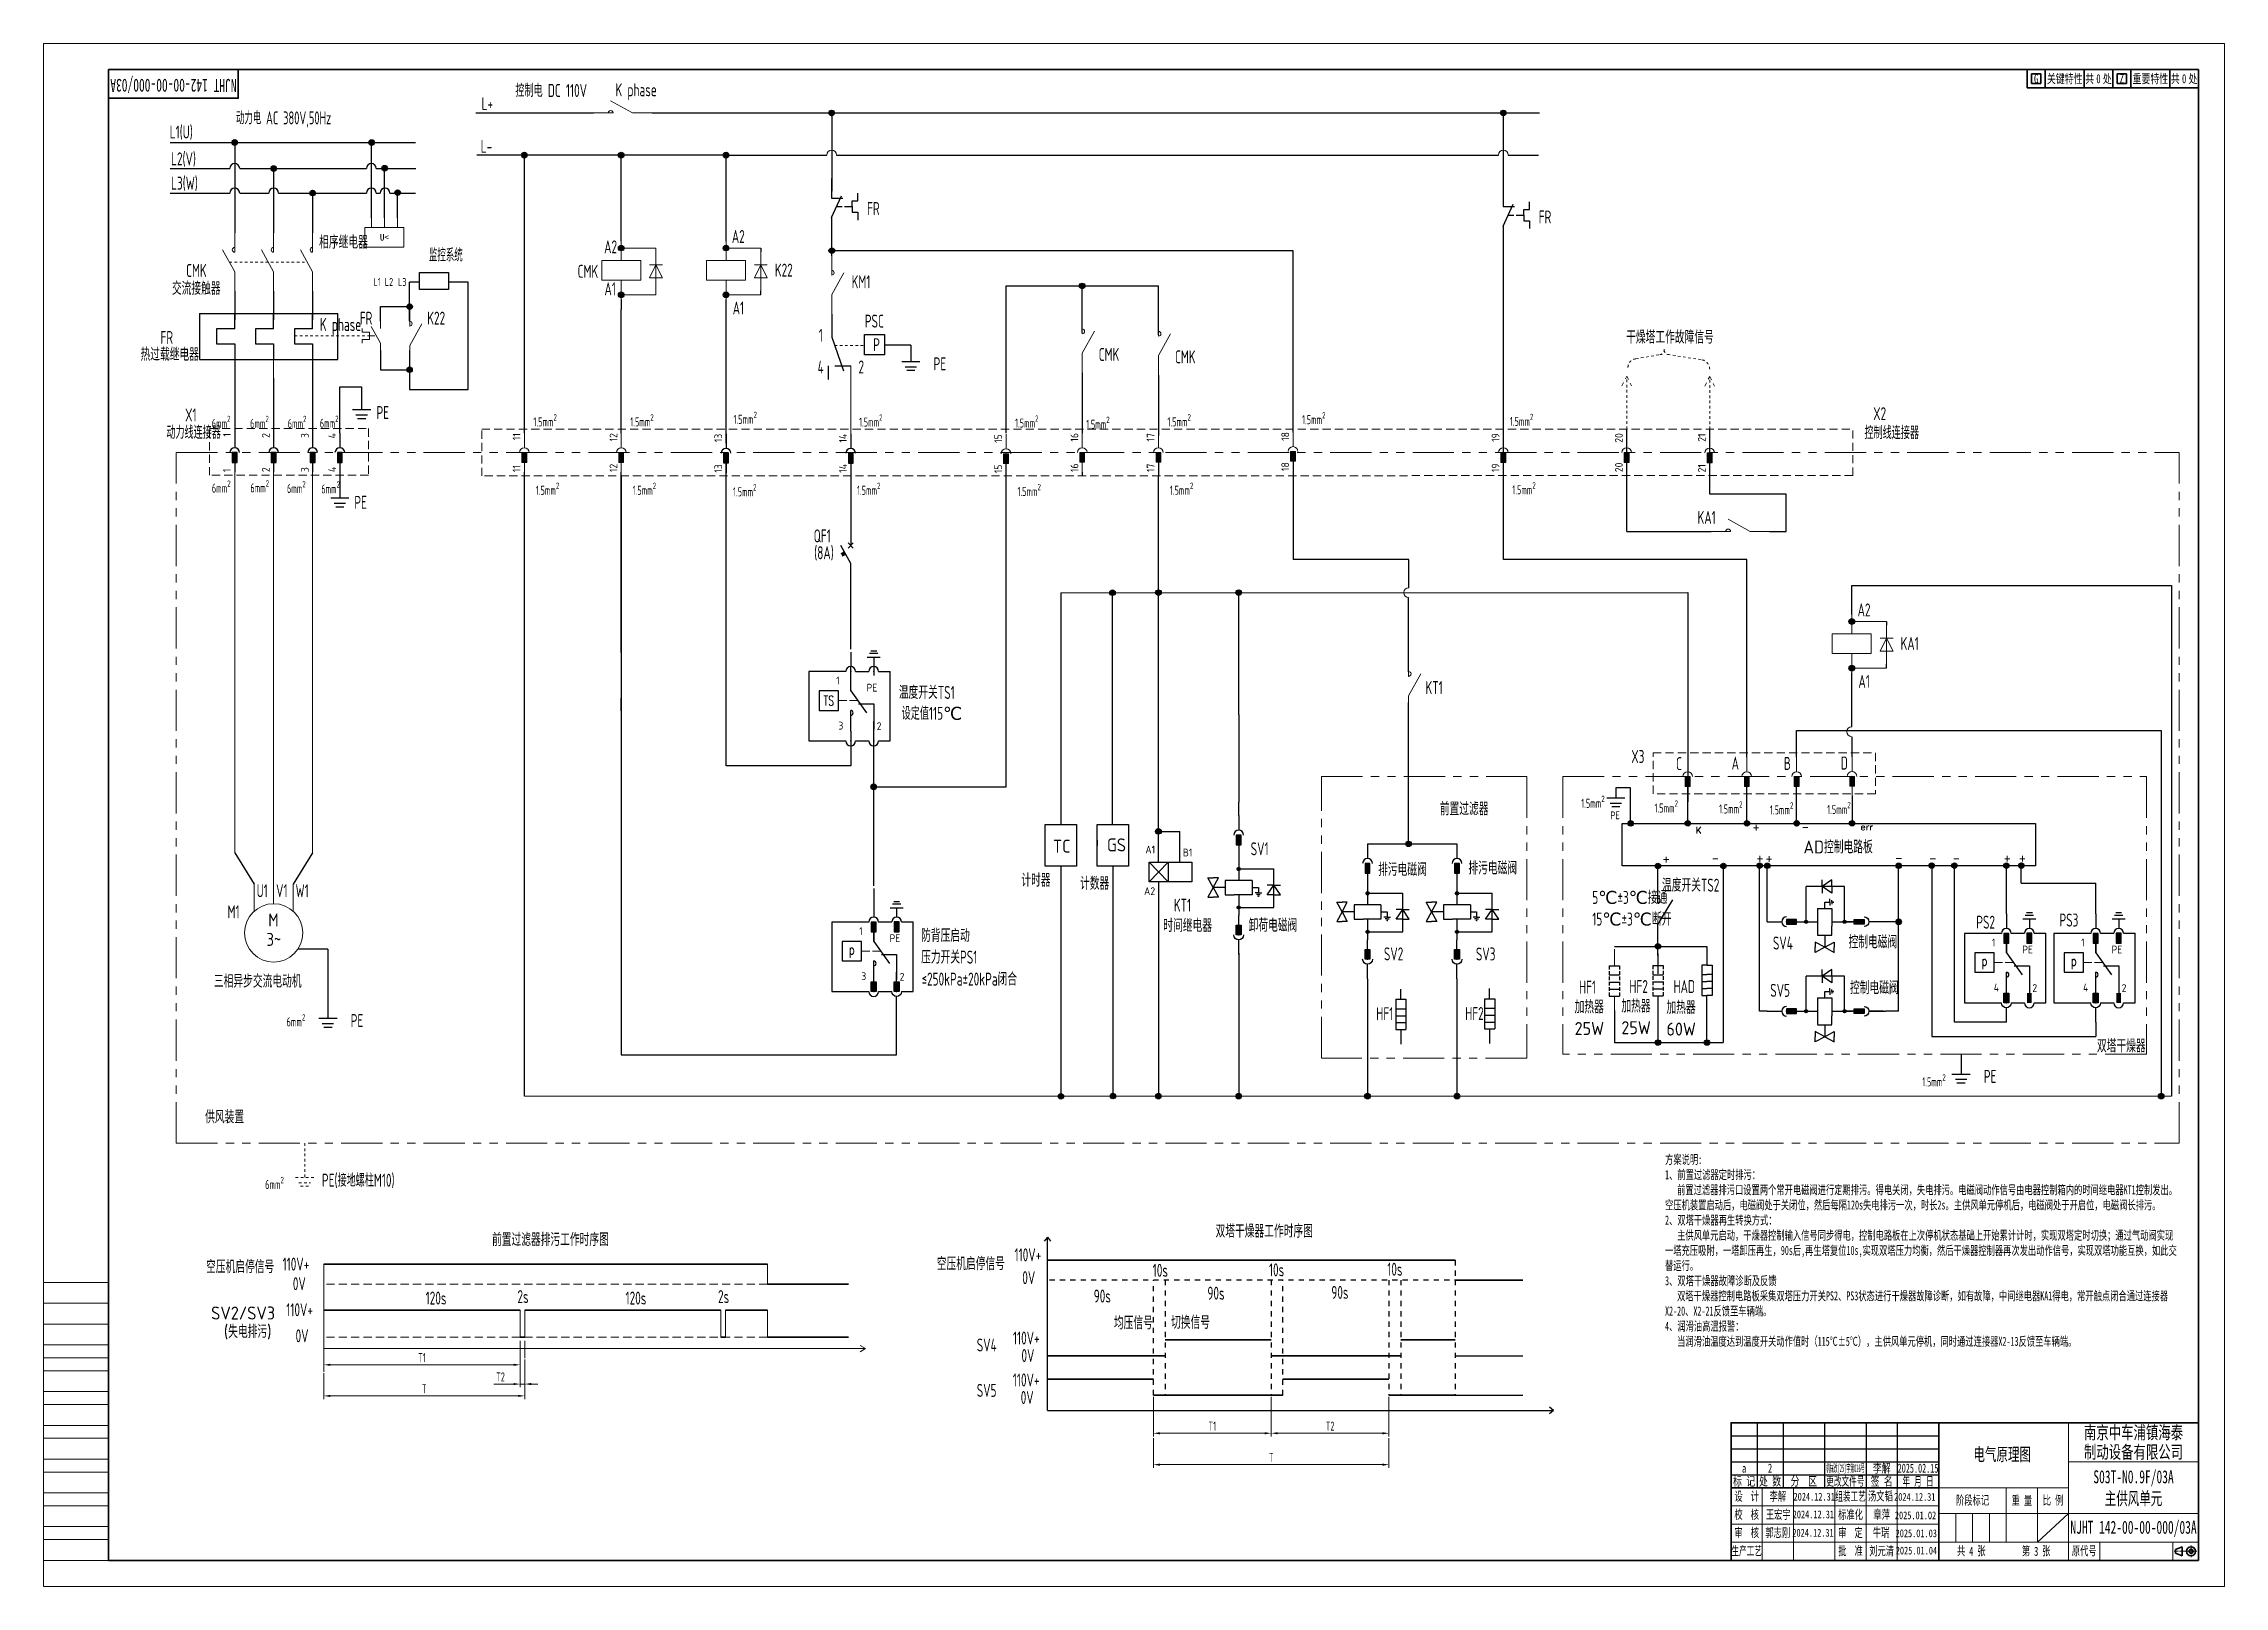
# Model space of a CAD drawing. Header units: millimetres. Extents: x 0 to 840, y 0 to 594.
import ezdxf
from ezdxf.enums import TextEntityAlignment as Align

# ---------------------------------------------------------------- set-up
doc = ezdxf.new("R2010")
doc.units = ezdxf.units.MM
for name, pattern in [('CENTER1', [10, 7, -1, 1, -1]), ('CENTER2', [12, 7, -1, 1, -1, 1, -1]), ('HIDDEN', [9.525, 6.35, -3.175]), ('PHANTOM2', [31.75, 15.875, -3.175, 3.175, -3.175, 3.175, -3.175]), ('虚线', [2, 1, -1])]:
    doc.linetypes.add(name, pattern=pattern)
for name, color, linetype, lineweight in [('AM_0', 7, 'Continuous', 25), ('AM_3', 3, '虚线', 13), ('BLK_0.5mm^2', 7, 'Continuous', 18), ('MISC', 2, 'Continuous', 18), ('SYMS', 7, 'Continuous', 18), ('TAGFIXED', 7, 'Continuous', 18), ('TAGS', 51, 'Continuous', 18), ('TERMS', 4, 'Continuous', 18), ('双点划线', 6, 'CENTER2', 18), ('尺寸线层', 3, 'Continuous', 13), ('标注', 3, 'Continuous', 18), ('点划线', 4, 'CENTER1', 18), ('粗实线', 7, 'Continuous', 35), ('粗实线层', 7, 'Continuous', 25), ('虚线', 2, 'HIDDEN', 18), ('虚线层', 6, '虚线', 13)]:
    doc.layers.add(name, color=color, linetype=linetype, lineweight=lineweight)
doc.styles.add('PIN', font='simplex.shx', dxfattribs={"width": 0.75, "bigfont": 'gbcbig.shx'})
doc.styles.add('WD', font='romans.shx', dxfattribs={"bigfont": 'gbcbig.shx'})
doc.styles.add('WD_IEC', font='isocp2.shx', dxfattribs={"width": 0.9, "bigfont": 'gbcbig.shx'})
doc.styles.add('工程字', font='gbenor.shx', dxfattribs={"bigfont": 'gbcbig.shx'})
doc.styles.add('标准', font='isoct2.shx')
doc.styles.add('海泰标注样式', font='isocp.shx', dxfattribs={"width": 0.7, "bigfont": 'gbcbig.shx'})
doc.styles.add('海泰汉字样式', font='仿宋_GB2312.ttf', dxfattribs={"width": 0.65})
doc.dimstyles.new('海泰标注样式-图2', dxfattribs={"dimtxt": 3.5, "dimasz": 2.5, "dimexe": 1.25, "dimexo": 0.625, "dimgap": 1, "dimtad": 1, "dimdec": 3, "dimlfac": 8, "dimdsep": 46, "dimtxsty": '海泰标注样式', "dimcen": 2.5, "dimclrd": 256, "dimclre": 256, "dimclrt": 2, "dimadec": 3, "dimazin": 2, "dimtm": 1e-09, "dimtfac": 0.7, "dimtdec": 3, "dimtmove": 0, "dimatfit": 1, "dimfxl": 1.25, "dimlwd": -1, "dimlwe": -1, "dimarcsym": 0})

msp = doc.modelspace()

# ---------------------------------------------------------------- texts
at = {"char_height": 5, "style": '海泰汉字样式'}
for s, insert, width, attachment_point in [('{\\Fisocp2,gbcbig|c134;\\C3;监控系统}', (148.43646, 515.10187), 37.513177, 1), ('电气原理图', (754.41198, 50.57541), 50, 5)]:
    msp.add_mtext(s, dxfattribs=dict(at, insert=insert, width=width, attachment_point=attachment_point))
at = {"char_height": 5, "attachment_point": 1, "line_spacing_factor": 0.99982, "style": '标准'}
for s, insert, width in [('{\\Fisocp2,gbcbig|c0;\\C3;TC}', (388.77409, 287.49473), 13.5088895), ('{\\Fisocp2,gbcbig|c0;\\C3;GS}', (409.57518, 287.98465), 12.7827715)]:
    msp.add_mtext(s, dxfattribs=dict(at, insert=insert, width=width))
at = {"char_height": 5, "width": 4.9298444, "attachment_point": 1}
for s, insert in [('{\\Fisocp,gbcbig|c134;\\W0.7;\\C3;HAD}', (627.82434, 233.44735)), ('{\\Fisocp,gbcbig|c134;\\W0.7;\\C3;HF1}', (513.31409, 222.96567)), ('{\\Fisocp,gbcbig|c134;\\W0.7;\\C3;HF2}', (547.58651, 223.05549))]:
    msp.add_mtext(s, dxfattribs=dict(at, insert=insert))
at = {"layer": 'BLK_0.5mm^2', "char_height": 5, "attachment_point": 1, "line_spacing_factor": 0.99982, "style": '标准'}
for s, insert, width in [('{\\Fisocp2,gbcbig|c134;\\C3;相序继电器}', (106.12441, 520.06484), 35.8096004), ('{\\Fisocp2,gbcbig|c134;\\C3;交流接触器}', (49.4184, 502.27248), 35.8096004), ('{\\Fisocp2,gbcbig|c134;\\C3;热过载继电器}', (37.32886, 476.86364), 35.8096004), ('{\\Fisocp2,gbcbig|c134;\\C3;温度开关\\W0.7;TS1}', (329.41844, 346.68553), 26.0479764), ('{\\Fisocp2,gbcbig|c134;\\C3;前置过滤器}', (537.77987, 301.87808), 35.8096004), ('{\\Fisocp2,gbcbig|c134;\\C3;AD控制电路板}', (677.89453, 287.17992), 35.8096004), ('{\\Fisocp2,gbcbig|c134;\\C3;排污电磁阀}', (514.02317, 278.49046), 35.8096004), ('{\\Fisocp2,gbcbig|c134;\\C3;排污电磁阀}', (548.80326, 279.07014), 35.8096004), ('{\\Fisocp2,gbcbig|c134;\\C3;计时器}', (376.5933, 274.38186), 35.8096004), ('{\\Fisocp2,gbcbig|c134;\\C3;计数器}', (399.23111, 273.1543), 35.8096004), ('{\\Fisocp2,gbcbig|c134;\\C3;温度开关\\W0.7;TS2}', (623.36929, 272.49219), 26.784438), ('{\\Fisocp2,gbcbig|c134;\\C3;防背压启动压力开关\\W0.7;PS1}', (338.00155, 253.10406), 21.5900163), ('{\\Fisocp2,gbcbig|c134;\\C3;时间继电器}', (431.29546, 256.93034), 35.8096004), ('{\\Fisocp2,gbcbig|c134;\\C3;卸荷电磁阀}', (464.14588, 257.0214), 35.8096004), ('{\\Fisocp2,gbcbig|c134;\\C3;控制电磁阀}', (695.23497, 250.60901), 35.8096004), ('{\\Fisocp2,gbcbig|c134;\\C3;三相异步交流电动机}', (65.59536, 235.50956), 35.8096004), ('{\\Fisocp2,gbcbig|c134;\\C3;控制电磁阀}', (695.78929, 232.98186), 35.8096004), ('{\\Fisocp2,gbcbig|c134;\\C3;加热器\\P25W}', (589.72245, 225.61654), 35.8096004), ('{\\Fisocp2,gbcbig|c134;\\C3;加热器\\P25W}', (607.73994, 225.94605), 35.8096004), ('{\\Fisocp2,gbcbig|c134;\\C3;加热器\\P60W}', (625.09442, 225.40475), 35.8096004), ('{\\Fisocp2,gbcbig|c134;\\C3;双塔干燥器}', (790.90826, 210.58969), 35.8096004)]:
    msp.add_mtext(s, dxfattribs=dict(at, insert=insert, width=width))
at = {"layer": 'BLK_0.5mm^2', "insert": (62.22594, 183.24672), "char_height": 5, "width": 60.885269, "attachment_point": 1, "style": '标准'}
msp.add_mtext('{\\Fisocp2,gbcbig|c134;\\C3;供风装置}', dxfattribs=at)
at = {"layer": 'TAGS', "insert": (603.53252, 298.37608), "char_height": 3, "width": 21.0013549, "attachment_point": 1, "line_spacing_factor": 0.99982, "style": 'WD'}
msp.add_mtext('{\\Fisocp2,gbcbig|c134;\\W0.7;\\C3;PE}', dxfattribs=at)
at = {"layer": 'TAGS', "char_height": 3, "width": 21.0013549, "attachment_point": 1, "style": 'WD'}
for s, insert in [('{\\H0.8571x;K}', (636.35521, 292.42277)), ('{\\H0.8571x;+}', (658.18792, 293.55828)), ('{\\H0.8571x;-}', (677.17602, 293.70835)), ('{\\H0.8571x;err}', (699.82862, 293.67637)), ('{\\H0.8571x;+}', (623.54943, 281.2776)), ('{\\H0.8571x;-}', (642.51269, 281.6215)), ('{\\H0.8571x;+}', (659.67158, 281.58415)), ('{\\H0.8571x;+}', (663.17744, 281.51771)), ('{\\H0.8571x;-}', (713.18289, 281.71652)), ('{\\H0.8571x;-}', (726.28191, 281.54472)), ('{\\H0.8571x;-}', (735.32365, 281.57187)), ('{\\H0.8571x;+}', (754.93209, 281.63331)), ('{\\H0.8571x;+}', (760.75402, 281.60845))]:
    msp.add_mtext(s, dxfattribs=dict(at, insert=insert))
at = {"layer": '尺寸线层', "char_height": 5, "attachment_point": 1, "line_spacing_factor": 0.99982}
for s, insert, width, style in [('{\\C3;L+}', (168.71374, 573.3922), 22.1418166, '海泰标注样式'), ('{\\Fisocp2,gbcbig|c134;\\W0.7;\\C3;L-}', (168.3658, 556.95807), 23.6871923, '标准'), ('{\\Fisocp2,gbcbig|c134;\\W0.7;\\C3;1}', (298.5918, 484.20184), 26.6587087, '标准'), ('{\\Fisocp2,gbcbig|c134;\\W0.7;\\C3;4}', (298.13867, 471.98771), 26.6587087, '标准'), ('{\\Fisocp2,gbcbig|c134;\\W0.7;\\C3;2}', (313.87792, 472.00634), 26.6587087, '标准'), ('{\\Fisocp2,gbcbig|c134;\\W0.7;\\C3;PE}', (342.79661, 473.2019), 26.6587087, '标准'), ('{\\Fisocp2,gbcbig|c134;\\W0.7;\\C3;PE}', (128.21672, 454.44109), 26.6587087, '标准'), ('{\\Fisocp2,gbcbig|c0;\\W0.7;\\C3;X2}', (704.73592, 454.02771), 51.18948, '标准'), ('{\\Fisocp2,gbcbig|c134;\\W0.7;\\C3;动力线连接器}', (47.27946, 446.82712), 27.9860998, '标准'), ('{\\Fisocp2,gbcbig|c134;\\W0.7;\\C3;    \\Fisocp2,gbcbig|c0;X1}', (46.49868, 453.52105), 27.9860998, '标准'), ('{\\Fisocp2,gbcbig|c134;\\W0.7;\\C3;控制线连接器}', (701.3632, 446.71409), 51.18948, '标准'), ('{\\Fisocp2,gbcbig|c134;\\W0.7;\\C3;PE}', (119.68169, 419.88492), 26.6587087, '标准'), ('{\\Fisocp2,gbcbig|c0;\\W0.7;\\C3;X\\Fisocp2,gbcbig|c134;3}', (611.55381, 322.03832), 51.18948, '标准'), ('{\\Fisocp2,gbcbig|c134;\\W0.7;\\C3;C}', (628.81048, 319.26974), 51.18948, '标准'), ('{\\Fisocp2,gbcbig|c134;\\W0.7;\\C3;A}', (650.19539, 319.43607), 51.18948, '标准'), ('{\\Fisocp2,gbcbig|c134;\\W0.7;\\C3;B}', (670.33723, 319.34765), 51.18948, '标准'), ('{\\Fisocp2,gbcbig|c134;\\W0.7;\\C3;D}', (692.24171, 319.51397), 51.18948, '标准'), ('{\\Fisocp2,gbcbig|c134;\\W0.7;\\C3;PE}', (118.28537, 220.33826), 26.6587087, '标准'), ('{\\Fisocp2,gbcbig|c134;\\W0.7;\\C3;PE}', (747.35038, 198.85618), 26.6587087, '标准'), ('{\\Fisocp2,gbcbig|c134;\\W0.7;\\C3;PE(接地螺柱M10)}', (107.19542, 158.88476), 26.6587087, '标准'), ('{\\Fisocp2,gbcbig|c134;双塔干燥器工作时序图}', (451.41684, 139.26989), 45.3052999, '标准'), ('{\\Fisocp2,gbcbig|c134;空压机启停信号}', (344.03586, 126.73647), 33.8446833, '标准'), ('{\\Fisocp2,gbcbig|c0;\\W0.7;110V+}', (373.98198, 130.1573), 21.3069027, '标准'), ('{\\Fisocp2,gbcbig|c0;\\W0.7;0V}', (376.96917, 121.35714), 21.3069027, '标准'), ('{\\Fisocp2,gbcbig|c134;\\W0.7;10\\Fisocp2,gbcbig|c0;s}', (427.20264, 124.18803), 21.3069027, '标准'), ('{\\Fisocp2,gbcbig|c134;\\W0.7;10\\Fisocp2,gbcbig|c0;s}', (471.97809, 124.37961), 21.3069027, '标准'), ('{\\Fisocp2,gbcbig|c134;\\W0.7;10\\Fisocp2,gbcbig|c0;s}', (517.53687, 124.61051), 21.3069027, '标准'), ('{\\Fisocp2,gbcbig|c134;\\W0.7;90\\Fisocp2,gbcbig|c0;s}', (404.47925, 114.28588), 21.3069027, '标准'), ('{\\Fisocp2,gbcbig|c134;\\W0.7;90\\Fisocp2,gbcbig|c0;s}', (448.27118, 115.38196), 21.3069027, '标准'), ('{\\Fisocp2,gbcbig|c134;\\W0.7;90\\Fisocp2,gbcbig|c0;s}', (495.99925, 115.68756), 21.3069027, '标准'), ('{\\Fisocp2,gbcbig|c134;均压信号}', (412.25962, 103.97086), 33.8446833, '标准'), ('{\\Fisocp2,gbcbig|c134;切换信号}', (434.29236, 104.1395), 33.8446833, '标准'), ('{\\Fisocp2,gbcbig|c134;\\W0.7;SV4}', (359.44589, 95.42807), 21.8610927, '标准'), ('{\\Fisocp2,gbcbig|c0;\\W0.7;110V+}', (373.36546, 98.11844), 21.3069027, '标准'), ('{\\Fisocp2,gbcbig|c0;\\W0.7;0V}', (376.64038, 91.36683), 21.3069027, '标准'), ('{\\Fisocp2,gbcbig|c134;\\W0.7;SV5}', (359.44589, 77.95725), 21.8610927, '标准'), ('{\\Fisocp2,gbcbig|c0;\\W0.7;110V+}', (373.32116, 81.96615), 21.3069027, '标准'), ('{\\Fisocp2,gbcbig|c0;\\W0.7;0V}', (376.36247, 75.23033), 21.3069027, '标准')]:
    msp.add_mtext(s, dxfattribs=dict(at, insert=insert, width=width, style=style))
at = {"layer": '尺寸线层', "char_height": 5, "attachment_point": 1}
for s, insert, width, style in [('{\\Fisocp2,gbcbig|c134;\\W0.7;\\C3;控制电 DC 110V}', (181.71497, 578.46088), 58.8037075, '标准'), ('{\\Fisocp2,gbcbig|c134;\\W0.7;K phase}', (220.2708, 578.726), 17.8021856, '标准'), ('{\\Fisocp2,gbcbig|c134;\\W0.7;L1(U)}', (48.5725, 562.48155), 14.2258825, '标准'), ('{\\Fisocp2,gbcbig|c134;\\C3;动力电 \\Fisocp2,gbcbig|c0;AC 380V\\Fisocp2,gbcbig|c134;,50Hz}', (74.0813, 567.91216), 37.513177, '海泰汉字样式'), ('{\\Fisocp2,gbcbig|c134;\\W0.7;L2(V)}', (49.09232, 552.13189), 14.2258825, '标准'), ('{\\Fisocp2,gbcbig|c134;\\W0.7;L3(W)}', (49.09232, 542.77879), 14.2258825, '标准'), ('{\\Fisocp2,gbcbig|c134;\\W0.7;FR}', (317.17423, 533.01439), 17.0967681, '标准'), ('{\\Fisocp2,gbcbig|c134;\\W0.7;FR}', (575.89056, 529.73878), 17.0967681, '标准'), ('{\\Fisocp2,gbcbig|c134;\\W0.7;A2}', (265.10015, 522.24078), 23.961927, '标准'), ('{\\Fisocp2,gbcbig|c134;\\W0.7;A2}', (215.90588, 518.24616), 23.961927, '标准'), ('{\\Fisocp2,gbcbig|c134;\\W0.7;CMK}', (54.88599, 509.17), 9.1537568, '标准'), ('{\\Fisocp2,gbcbig|c134;\\W0.7;CMK}', (205.68665, 508.81954), 23.961927, '标准'), ('{\\Fisocp2,gbcbig|c134;\\W0.7;K22}', (281.66775, 509.29093), 23.961927, '标准'), ('{\\Fisocp2,gbcbig|c134;\\W0.7;\\C3;KM1}', (311.23434, 504.80867), 16.2178255, '标准'), ('{\\Fisocp2,gbcbig|c134;\\W0.7;A1}', (216.03165, 502.08821), 23.961927, '标准'), ('{\\Fisocp2,gbcbig|c134;\\W0.7;FR}', (121.77766, 490.76155), 17.0967681, '标准'), ('{\\Fisocp2,gbcbig|c134;\\W0.7;K22}', (147.7703, 490.81457), 23.961927, '标准'), ('{\\Fisocp2,gbcbig|c134;\\W0.7;A1}', (265.42822, 494.70186), 23.961927, '标准'), ('{\\Fisocp2,gbcbig|c134;\\W0.7;\\C3;PSC}', (316.30846, 489.66569), 16.2178255, '标准'), ('{\\Fisocp2,gbcbig|c134;\\W0.7;FR}', (45.00476, 483.34716), 9.1537568, '标准'), ('{\\Fisocp2,gbcbig|c134;\\W0.7;\\C3;P}', (319.53157, 480.59463), 16.2178255, '标准'), ('{\\Fisocp2,gbcbig|c134;\\C3;干燥塔工作故障信号}', (609.57853, 483.4809), 42.5209704, '标准'), ('{\\Fisocp2,gbcbig|c134;\\W0.7;CMK}', (406.42221, 476.83121), 23.961927, '标准'), ('{\\Fisocp2,gbcbig|c134;\\W0.7;CMK}', (435.78073, 475.89299), 23.961927, '标准'), ('{\\Fisocp2,gbcbig|c134;\\W0.7;KA1}', (637.08149, 414.07387), 23.961927, '标准'), ('{\\Fisocp2,gbcbig|c134;\\W0.7;\\C3;QF1}', (296.61417, 406.95751), 16.2178255, '标准'), ('{\\Fisocp2,gbcbig|c134;\\W0.7;(8A)}', (296.81231, 400.47462), 22.2917962, '标准'), ('{\\Fisocp2,gbcbig|c134;\\W0.7;A2}', (698.71426, 378.4754), 23.961927, '标准'), ('{\\Fisocp2,gbcbig|c134;\\W0.7;KA1}', (715.28186, 365.52555), 23.961927, '标准'), ('{\\Fisocp2,gbcbig|c134;\\W0.7;KT1}', (532.27869, 348.54722), 14.8690152, '标准'), ('{\\Fisocp2,gbcbig|c134;\\W0.7;A1}', (699.04233, 350.93649), 23.961927, '标准'), ('{\\Fisocp2,gbcbig|c134;设定值\\Fisocp,@extfont2|c134;115\\Fisocp2,gbcbig|c134;\\W1;℃}', (330.51582, 338.64451), 46.6631642, '海泰标注样式'), ('{\\Fisocp,gbcbig|c134;\\W0.7;SV1}', (464.95207, 286.48241), 17.8760589, '工程字'), ('{\\Fisocp2,gbcbig|c134;\\W0.7;KT1}', (435.37136, 264.77316), 17.8760589, '工程字'), ('{\\Fisocp,gbcbig|c134;\\W0.7;PS2}', (744.43075, 258.23597), 17.8760589, '工程字'), ('{\\Fisocp,gbcbig|c134;\\W0.7;PS3}', (776.46887, 259.04967), 17.8760589, '工程字'), ('{\\Fisocp,gbcbig|c134;\\W0.7;SV2}', (516.26356, 246.0203), 17.8760589, '标准'), ('{\\Fisocp,gbcbig|c134;\\W0.7;SV3}', (551.69563, 245.9722), 17.8760589, '工程字'), ('{\\Fisocp,gbcbig|c134;\\W0.7;SV4}', (666.10792, 250.19514), 17.8760589, '工程字'), ('{\\Fgbenor,gbcbig|c134;≤}250kPa%%P20kPa{\\Fisocp2,gbcbig|c134;\\W1;闭合}', (338.25735, 236.31582), 41.3170802, '海泰标注样式'), ('{\\Fisocp,gbcbig|c134;\\W0.7;SV5}', (665.07051, 231.987), 17.8760589, '标准')]:
    msp.add_mtext(s, dxfattribs=dict(at, insert=insert, width=width, style=style))
at = {"layer": '标注', "color": 2, "char_height": 3.5, "attachment_point": 1, "style": '海泰标注样式'}
for s, insert, width in [('\\A1;6mm{\\H0.7x;\\S2^ ;}', (64.77226, 450.71519), 9.50354), ('\\A1;6mm{\\H0.7x;\\S2^ ;}', (79.54008, 450.71519), 9.50354), ('\\A1;6mm{\\H0.7x;\\S2^ ;}', (94.03457, 450.71519), 9.50354), ('\\A1;6mm{\\H0.7x;\\S2^ ;}', (106.39077, 450.77787), 9.50354), ('\\A1;1.5mm{\\H0.7x;\\S2^ ;}', (188.67502, 451.29909), 12.7561908), ('\\A1;1.5mm{\\H0.7x;\\S2^ ;}', (225.97804, 451.29909), 12.7561908), ('\\A1;1.5mm{\\H0.7x;\\S2^ ;}', (265.74207, 452.28178), 12.7561908), ('\\A1;1.5mm{\\H0.7x;\\S2^ ;}', (314.10891, 451.22614), 12.7561908), ('\\A1;1.5mm{\\H0.7x;\\S2^ ;}', (374.19163, 450.85277), 12.7561908), ('\\A1;1.5mm{\\H0.7x;\\S2^ ;}', (401.60733, 450.37428), 12.7561908), ('\\A1;1.5mm{\\H0.7x;\\S2^ ;}', (432.89415, 451.3131), 12.7561908), ('\\A1;1.5mm{\\H0.7x;\\S2^ ;}', (484.73625, 452.15638), 12.7561908), ('\\A1;1.5mm{\\H0.7x;\\S2^ ;}', (564.79659, 451.49553), 12.7561908), ('\\A1;6mm{\\H0.7x;\\S2^ ;}', (64.81708, 425.80274), 9.50354), ('\\A1;6mm{\\H0.7x;\\S2^ ;}', (79.65016, 425.9062), 9.50354), ('\\A1;6mm{\\H0.7x;\\S2^ ;}', (93.75107, 425.66389), 9.50354), ('\\A1;6mm{\\H0.7x;\\S2^ ;}', (106.96137, 425.46616), 9.50354), ('\\A1;1.5mm{\\H0.7x;\\S2^ ;}', (189.60645, 424.95985), 12.7561908), ('\\A1;1.5mm{\\H0.7x;\\S2^ ;}', (226.90947, 424.95985), 12.7561908), ('\\A1;1.5mm{\\H0.7x;\\S2^ ;}', (265.55826, 424.3775), 12.7561908), ('\\A1;1.5mm{\\H0.7x;\\S2^ ;}', (313.31573, 424.95893), 12.7561908), ('\\A1;1.5mm{\\H0.7x;\\S2^ ;}', (375.12305, 424.51353), 12.7561908), ('\\A1;1.5mm{\\H0.7x;\\S2^ ;}', (433.82558, 424.97386), 12.7561908), ('\\A1;1.5mm{\\H0.7x;\\S2^ ;}', (565.72802, 425.15629), 12.7561908), ('\\A1;1.5mm{\\H0.7x;\\S2^ ;}', (592.27791, 304.44088), 12.7561908), ('\\A1;1.5mm{\\H0.7x;\\S2^ ;}', (620.51888, 302.61957), 12.7561908), ('\\A1;1.5mm{\\H0.7x;\\S2^ ;}', (645.36347, 302.25757), 12.7561908), ('\\A1;1.5mm{\\H0.7x;\\S2^ ;}', (664.95387, 301.90567), 12.7561908), ('\\A1;1.5mm{\\H0.7x;\\S2^ ;}', (687.02862, 302.07136), 12.7561908), ('\\A1;6mm{\\H0.7x;\\S2^ ;}', (93.57346, 220.2725), 9.50354), ('\\A1;1.5mm{\\H0.7x;\\S2^ ;}', (723.63887, 197.19218), 12.7561908), ('\\A1;6mm{\\H0.7x;\\S2^ ;}', (85.3402, 157.68853), 9.50354)]:
    msp.add_mtext(s, dxfattribs=dict(at, insert=insert, width=width))
at = {"layer": '标注', "insert": (596.51101, 267.77211), "char_height": 5, "width": 30.6747771, "attachment_point": 1, "style": '海泰标注样式'}
msp.add_mtext('{\\Fisocp,@extfont2|c134;5\\Fisocp2,gbcbig|c134;\\W1;℃}%%P{\\Fisocp,@extfont2|c134;3\\Fisocp2,gbcbig|c134;\\W1;℃接通}\\P{\\Fisocp,@extfont2|c134;15\\Fisocp2,gbcbig|c134;\\W1;℃}%%P{\\Fisocp,@extfont2|c134;3\\Fisocp2,gbcbig|c134;\\W1;℃断开}', dxfattribs=at)
at = {"layer": '标注', "color": 2, "insert": (624.55588, 166.11559), "char_height": 3.5, "width": 196.9151462, "attachment_point": 1, "line_spacing_factor": 0.99982, "style": '海泰汉字样式'}
msp.add_mtext('方案说明:\\P1、前置过滤器定时排污：\\P   前置过滤器排污口设置两个常开电磁阀进行定期排污。得电关闭，失电排污。电磁阀动作信号由电器控制箱内的时间继电器KT1控制发出。空压机装置启动后，电磁阀处于关闭位，然后每隔120s失电排污一次，时长2s。主供风单元停机后，电磁阀处于开启位，电磁阀长排污。\\P2、双塔干燥器再生转换方式：\\P   主供风单元启动，干燥器控制输入信号同步得电，控制电路板在上次停机状态基础上开始累计计时，实现双塔定时切换；通过气动阀实现一塔充压吸附，一塔卸压再生，90s后,再生塔复位10s,实现双塔压力均衡，然后干燥器控制器再次发出动作信号，实现双塔功能互换，如此交替运行。\\P3、双塔干燥器故障诊断及反馈\\P   双塔干燥器控制电路板采集双塔压力开关PS2、PS3状态进行干燥器故障诊断，如有故障，中间继电器KA1得电，常开触点闭合通过连接器X2-20、X2-21反馈至车辆端。\\P4、润滑油高温报警：\\P   当润滑油温度达到温度开关动作值时（115℃±5℃），主供风单元停机，同时通过连接器X2-13反馈至车辆端。', dxfattribs=at)
at = {"layer": '虚线层', "char_height": 5, "width": 4.9298444, "attachment_point": 1}
for s, insert in [('{\\Fisocp,gbcbig|c134;\\W0.7;\\C3;HF1}', (591.40189, 233.21989)), ('{\\Fisocp,gbcbig|c134;\\W0.7;\\C3;HF2}', (610.80422, 233.45926))]:
    msp.add_mtext(s, dxfattribs=dict(at, insert=insert))

# ---------------------------------------------------------------- blocks, each defined once
blk = doc.blocks.new('NJHT-更改区')
at = {"color": 7, "linetype": 'Continuous'}
for p, q in [((0, 5), (80, 5)), ((0, 0), (80, 0)), ((10, 5), (10, 0)), ((20, 5), (20, 0)), ((36, 5), (36, 0)), ((52, 5), (52, 0)), ((64, 5), (64, 0))]:
    blk.add_line(p, q, dxfattribs=at)
at = {"color": 7, "linetype": 'Continuous', "lineweight": 35}
for p, q in [((0, 0), (0, 5)), ((80, 0), (80, 5))]:
    blk.add_line(p, q, dxfattribs=at)
at = {"color": 2, "linetype": 'Continuous', "style": '海泰汉字样式'}
for tag, width, p in [('1', 0.7, (5, 2.5)), ('2', 0.7, (15, 2.5)), ('3', 0.7, (28, 2.5)), ('4', 0.6, (44, 2.5)), ('5', 0.7, (58, 2.5)), ('6', 0.6, (72, 2.5))]:
    blk.add_attdef(tag, text='', height=3.5, dxfattribs=dict(at, width=width)).set_placement(p, align=Align.MIDDLE_CENTER)
blk = doc.blocks.new('ItemName')
at = {"insert": (805, 37.75), "char_height": 5, "width": 51.7528, "attachment_point": 5, "style": '海泰汉字样式'}
blk.add_mtext('S03T-N0.9F/03A \\P主供风单元', dxfattribs=at)
blk = doc.blocks.new('设计.Name')
at = {"insert": (668, 34.5), "char_height": 3.5, "width": 12, "attachment_point": 5, "style": '海泰汉字样式'}
blk.add_mtext('李解', dxfattribs=at)
blk = doc.blocks.new('设计.AppDate')
at = {"insert": (682, 34.5), "char_height": 3, "width": 16, "attachment_point": 5, "style": '海泰汉字样式'}
blk.add_mtext('2024.12.31', dxfattribs=at)
blk = doc.blocks.new('标准化.Name')
at = {"insert": (708, 27.5), "char_height": 3.5, "width": 12, "attachment_point": 5, "style": '海泰汉字样式'}
blk.add_mtext('章萍', dxfattribs=at)
blk = doc.blocks.new('标准化.AppDate')
at = {"insert": (722, 27.5), "char_height": 3, "width": 16, "attachment_point": 5, "style": '海泰汉字样式'}
blk.add_mtext('2025.01.02', dxfattribs=at)
blk = doc.blocks.new('批准.Name')
at = {"insert": (708, 13.5), "char_height": 3.5, "width": 12, "attachment_point": 5, "style": '海泰汉字样式'}
blk.add_mtext('刘元清', dxfattribs=at)
blk = doc.blocks.new('批准.AppDate')
at = {"insert": (722, 13.5), "char_height": 3, "width": 16, "attachment_point": 5, "style": '海泰汉字样式'}
blk.add_mtext('2025.01.04', dxfattribs=at)
blk = doc.blocks.new('HTDrawingNo')
at = {"insert": (50, 578.5), "char_height": 5, "width": 55, "attachment_point": 5, "rotation": 180, "style": '海泰汉字样式'}
blk.add_mtext('NJHT 142-00-00-000/03A', dxfattribs=at)
at = {"insert": (805, 22.15), "char_height": 5, "width": 55, "attachment_point": 5, "style": '海泰汉字样式'}
blk.add_mtext('NJHT 142-00-00-000/03A', dxfattribs=at)
blk = doc.blocks.new('NJHT-A1')
at = {"color": 7, "linetype": 'Continuous', "lineweight": 18}
for p, q in [((0, 0), (0, 594)), ((840, 594), (0, 594)), ((840, 0), (840, 594)), ((25, 117), (0, 117)), ((25, 109), (0, 109)), ((25, 101), (0, 101)), ((25, 93), (0, 93)), ((25, 88), (0, 88)), ((25, 83), (0, 83)), ((25, 75), (0, 75)), ((25, 70), (0, 70)), ((25, 62), (0, 62)), ((780, 10), (780, 63)), ((25, 57), (0, 57)), ((25, 49), (0, 49)), ((25, 44), (0, 44)), ((780, 48), (830, 48)), ((25, 36), (0, 36)), ((662, 38), (662, 10)), ((674, 38), (674, 10)), ((690, 38), (690, 10)), ((702, 38), (702, 10)), ((714, 38), (714, 10)), ((730, 38), (780, 38)), ((756, 38), (756, 17)), ((768, 38), (768, 17)), ((25, 31), (0, 31)), ((650, 31), (730, 31)), ((780, 28), (730, 28)), ((736.5, 28), (736.5, 17)), ((743, 28), (743, 17)), ((749.5, 28), (749.5, 17)), ((780, 28), (830, 28)), ((25, 23), (0, 23)), ((25, 18), (0, 18)), ((650, 24), (730, 24)), ((650, 17), (730, 17)), ((780, 17), (730, 17)), ((830, 17), (780, 17)), ((792, 17), (792, 10)), ((0, 10), (25, 10)), ((840, 0), (0, 0))]:
    blk.add_line(p, q, dxfattribs=at)
at = {"color": 7, "linetype": 'Continuous', "lineweight": 35}
for p, q in [((830, 584), (25, 584)), ((25, 584), (25, 10)), ((830, 10), (830, 584)), ((730, 10), (730, 63)), ((730, 38), (650, 38)), ((25, 10), (830, 10))]:
    blk.add_line(p, q, dxfattribs=at)
blk.add_lwpolyline([(75, 584), (75, 573), (25, 573)], dxfattribs=at)
blk.add_lwpolyline([(650, 10), (830, 10), (830, 63), (650, 63)], close=True, dxfattribs=at)
at = {"color": 2, "linetype": 'Continuous', "lineweight": 18, "char_height": 3.5, "attachment_point": 5, "style": '海泰汉字样式'}
for s, insert, width in [('设  计', (656, 34.5), 12), ('{\\W0.6;组装工艺}', (696, 34.5), 12), ('阶段标记', (743, 33), 26), ('重 量', (762, 33), 12), ('比 例', (774, 33), 12), ('校  核', (656, 27.5), 12), ('标准化', (696, 27.5), 12), ('审  核', (656, 20.5), 12), ('审  定', (696, 20.5), 12), ('{\\W0.6;生产工艺}', (656, 13.5), 12), ('批  准', (696, 13.5), 12), ('共   张', (742.5, 13.5), 25), ('第   张', (767.5, 13.5), 25), ('原代号', (786, 13.5), 12)]:
    blk.add_mtext(s, dxfattribs=dict(at, insert=insert, width=width))
at = {"color": 2, "linetype": 'Continuous', "lineweight": 18, "style": '海泰汉字样式', "width": 0.6}
blk.add_attdef('5', text='', height=5, rotation=180, dxfattribs=at).set_placement((50, 578.5), align=Align.MIDDLE_CENTER)
at = {"color": 2, "linetype": 'Continuous', "lineweight": 18, "style": '海泰汉字样式'}
for tag, height, width, p in [('1', 5, 0.7, (805, 59.25)), ('7', 5, 0.7, (755, 50.5)), ('2', 5, 0.7, (805, 51.75)), ('12', 3.5, 0.7, (668, 34.5)), ('13', 3.5, 0.6, (682, 34.5)), ('20', 3.5, 0.7, (708, 34.5)), ('21', 3.5, 0.6, (722, 34.5)), ('3', 5, 0.6, (805, 38)), ('14', 3.5, 0.7, (668, 27.5)), ('15', 3.5, 0.6, (682, 27.5)), ('22', 3.5, 0.7, (708, 27.5)), ('23', 3.5, 0.6, (722, 27.5)), ('16', 3.5, 0.7, (668, 20.5)), ('17', 3.5, 0.6, (682, 20.5)), ('24', 3.5, 0.7, (708, 20.5)), ('25', 3.5, 0.6, (722, 20.5)), ('8', 3.5, 0.7, (762, 22.5)), ('9', 3.5, 0.7, (774, 22.5)), ('4', 5, 0.6, (805, 22.5)), ('18', 3.5, 0.7, (668, 13.5)), ('19', 3.5, 0.6, (682, 13.5)), ('26', 3.5, 0.7, (708, 13.5)), ('27', 3.5, 0.6, (722, 13.5)), ('11', 3.5, 0.7, (742.5, 13.5)), ('10', 3.5, 0.7, (767.5, 13.5)), ('6', 3.5, 0.7, (811.57, 13.5))]:
    blk.add_attdef(tag, text='', height=height, dxfattribs=dict(at, width=width)).set_placement(p, align=Align.MIDDLE_CENTER)
blk = doc.blocks.new('校核.Name')
at = {"insert": (668, 27.5), "char_height": 3.5, "width": 12, "attachment_point": 5, "style": '海泰汉字样式'}
blk.add_mtext('王宏宇', dxfattribs=at)
blk = doc.blocks.new('校核.AppDate')
at = {"insert": (682, 27.5), "char_height": 3, "width": 16, "attachment_point": 5, "style": '海泰汉字样式'}
blk.add_mtext('2024.12.31', dxfattribs=at)
blk = doc.blocks.new('审核.Name')
at = {"insert": (668, 27.5), "char_height": 3.5, "width": 12, "attachment_point": 5, "style": '海泰汉字样式'}
blk.add_mtext('郭志刚', dxfattribs=at)
blk = doc.blocks.new('审核.AppDate')
at = {"insert": (682, 27.5), "char_height": 3, "width": 16, "attachment_point": 5, "style": '海泰汉字样式'}
blk.add_mtext('2024.12.31', dxfattribs=at)
blk = doc.blocks.new('组装工艺.Name')
at = {"insert": (668, 27.5), "char_height": 3.5, "width": 12, "attachment_point": 5, "style": '海泰汉字样式'}
blk.add_mtext('汤文韬', dxfattribs=at)
blk = doc.blocks.new('组装工艺.AppDate')
at = {"insert": (682, 27.5), "char_height": 3, "width": 16, "attachment_point": 5, "style": '海泰汉字样式'}
blk.add_mtext('2024.12.31', dxfattribs=at)
blk = doc.blocks.new('审定.Name')
at = {"insert": (668, 27.5), "char_height": 3.5, "width": 12, "attachment_point": 5, "style": '海泰汉字样式'}
blk.add_mtext('牛瑞', dxfattribs=at)
blk = doc.blocks.new('审定.AppDate')
at = {"insert": (682, 27.5), "char_height": 3, "width": 16, "attachment_point": 5, "style": '海泰汉字样式'}
blk.add_mtext('2025.01.03', dxfattribs=at)
blk = doc.blocks.new('质量特性标注表')
at = {"layer": '粗实线'}
for p, q in [((0, 0), (0, -7)), ((0, 0), (66, 0)), ((7, 0), (7, -7)), ((22, 0), (22, -7)), ((33, 0), (33, -7)), ((40, 0), (40, -7)), ((55, 0), (55, -7)), ((66, 0), (66, -7)), ((0, -7), (66, -7)), ((1.65, -1.65), (5.35, -1.65)), ((1.65, -5.35), (1.65, -1.65)), ((5.35, -5.35), (1.65, -5.35)), ((5.35, -1.65), (5.35, -5.35)), ((34.65, -1.65), (38.35, -1.65)), ((34.65, -5.35), (34.65, -1.65)), ((38.35, -5.35), (34.65, -5.35)), ((38.35, -1.65), (38.35, -5.35))]:
    blk.add_line(p, q, dxfattribs=at)
at = {"layer": '标注', "color": 2, "style": '海泰汉字样式', "width": 0.7}
for s, p in [('G', (3.5, -3.5)), ('关键特性', (14.5, -3.5)), ('共  处', (27.5, -3.5)), ('Z', (36.5, -3.5)), ('重要特性', (47.5, -3.5)), ('共  处', (60.5, -3.5))]:
    blk.add_text(s, height=3.5, dxfattribs=at).set_placement(p, align=Align.MIDDLE_CENTER)
for tag, p in [('关键特性处数', (27.5, -3.5)), ('重要特性处数', (60.5, -3.5))]:
    blk.add_attdef(tag, text='', height=3.5, dxfattribs=at).set_placement(p, align=Align.MIDDLE_CENTER)
blk = doc.blocks.new('VMO1_3P_1')
for p, q in [((-5, 0), (-5, -6.91)), ((0, 0), (0, -5)), ((5, 0), (5, -6.91))]:
    blk.add_line(p, q)
blk.add_circle((0, -12.5), 7.5)
at = {"style": 'WD_IEC', "width": 0.9}
for tag, p, height in [('X2TERM01', (-5, 0), 0.32), ('X2TERM02', (0, 0), 0.32), ('X2TERM03', (5, 0), 0.32), ('MFG', (10.25, -11), 1.5), ('X4LINK', (-7.5, -12.5), 0.32), ('X1LINK', (7.5, -12.5), 0.32), ('ASSYCODE', (8.5, -16.5), 1), ('CAT', (10.25, -13.5), 1.5), ('FAMILY', (8.5, -18), 1), ('CATDESC', (8.5, -19.5), 1), ('INST', (12.5, -23.75), 2.5), ('DESC2', (12.5, -27.5), 2.5), ('DESC3', (12.5, -31.25), 2.5)]:
    blk.add_attdef(tag, p, '', height=height, dxfattribs=at)
for tag, p in [('TERM01A', (-4.38, 0)), ('TERM02A', (0.62, 0)), ('TERM03A', (5.62, 0)), ('TERM01B', (-4.38, -2.5)), ('TERM02B', (0.62, -2.5)), ('TERM03B', (5.62, -2.5))]:
    blk.add_attdef(tag, text='', height=2, dxfattribs=at).set_placement(p, align=Align.TOP_LEFT)
for tag, p in [('TAG1F', (-8.75, -8.75)), ('LOC', (-8.75, -13.75))]:
    blk.add_attdef(tag, text='', height=2.5, dxfattribs=at).set_placement(p, align=Align.RIGHT)
for tag, p in [('TEXT', (-0.06, -10.83)), ('PHASE', (0.05, -15.83)), ('DESC1', (0, -23.75)), ('RATING1', (0, -27.5)), ('RATING3', (0, -35)), ('RATING2', (0, -31.25))]:
    blk.add_attdef(tag, text='', height=2.5, dxfattribs=at).set_placement(p, align=Align.CENTER)
at = {"lineweight": 15, "style": 'WD_IEC', "width": 0.9}
blk.add_attdef('XREF', (12.5, -34.5), '', height=2, dxfattribs=at)
blk = doc.blocks.new('VMS21P_1')
for p, q in [((0, 7.5), (0, 2.5)), ((0, -2.5), (3.125, 3.125)), ((0, -2.5), (0, -7.5))]:
    blk.add_line(p, q)
blk.add_arc((0, 3.125), 0.625, 270, 90)
at = {"style": 'WD_IEC'}
for tag, p in [('INST', (-5.25, 7.75)), ('LOC', (-5.25, 4.25)), ('TAG2', (-5.25, 0.75)), ('DESC1', (-5.25, -7.6)), ('XREF', (-5.25, -3.75)), ('DESC2', (-5.25, -11.1)), ('DESC3', (-5.25, -14.6))]:
    blk.add_attdef(tag, text='', height=2.5, dxfattribs=at).set_placement(p, align=Align.RIGHT)
blk.add_attdef('TERM01', text='', height=2, rotation=90, dxfattribs=at).set_placement((-1, 7.5), align=Align.RIGHT)
for tag, p, height in [('X2TERM01', (0, 7.5), 0.32), ('X4LINK', (-2, 0), 0.32), ('X1LINK', (-0.5, 0), 0.32), ('CONTACT', (4, -3.5), 1), ('FAMILY', (4, -5), 1), ('X8TERM02', (0, -7.5), 0.32)]:
    blk.add_attdef(tag, p, '', height=height, dxfattribs=at)
blk.add_attdef('TERM02', (-1, -7.5), '', height=2, rotation=90, dxfattribs=at)
blk = doc.blocks.new('bfcgb')
blk.add_hatch(color=256).paths.add_polyline_path([(1495.06, 338, 1), (1492.9, 338, 1)])
blk.add_circle((1493.98, 338), 1.08)
blk = doc.blocks.new('VC02JP_1')
blk.add_hatch(color=256).paths.add_polyline_path([(0.62, -2.5), (0.62, 0), (-0.62, 0), (-0.62, -2.5)], flags=0)
for p, q in [((0, 5), (0, 1.25)), ((0, -2.5), (0, -5))]:
    blk.add_line(p, q)
blk.add_lwpolyline([(0.62, 0), (-0.62, 0), (-0.62, -2.5), (0.62, -2.5)], close=True)
blk.add_arc((0, 0), 1.25, 0, 180)
blk.add_point((0, 0))
at = {"style": 'WD_IEC'}
for tag, p in [('INST', (-5.25, 8)), ('LOC', (-5.25, 5)), ('TAG2', (-5.25, 2)), ('DESC1', (-5.25, -5.1)), ('DESC3', (-5.25, -11.1)), ('DESC2', (-5.25, -8.1))]:
    blk.add_attdef(tag, text='', height=2, dxfattribs=at).set_placement(p, align=Align.RIGHT)
blk.add_attdef('TERM02', text='', height=2, rotation=90, dxfattribs=at).set_placement((-1, 5), align=Align.RIGHT)
blk.add_attdef('TERM01', (-1, -5), '', height=2, rotation=90, dxfattribs=at)
for tag, p, height in [('X2TERM02', (0, 5), 0.32), ('X2TERMDESC02', (0, 4.48), 0.32), ('MFG', (2.75, 4), 1.5), ('CAT', (2.75, 1.5), 1.5), ('X4LINK', (-1.25, -1.25), 0.32), ('X8TERM01', (0, -5), 0.32), ('X8TERMDESC01', (0, -5.52), 0.32), ('X1LINK', (1.25, -1.25), 0.32), ('ASSYCODE', (2.75, -2.75), 1), ('FAMILY', (2.75, -4.25), 1), ('CATDESC', (2.75, -5.75), 1)]:
    blk.add_attdef(tag, p, '', height=height, dxfattribs=at)
blk = doc.blocks.new('*D70')
at = {"layer": 'Defpoints', "color": 0, "transparency": 16777216}
for p in [(427.46, 73.61), (472.85, 58.95), (472.85, 57.81)]:
    blk.add_point(p, dxfattribs=at)
at = {"layer": '标注', "transparency": 16777216}
for p, q in [((427.46, 72.98), (427.46, 57.7)), ((429.96, 58.95), (470.35, 58.95)), ((472.85, 58.43), (472.85, 60.2))]:
    blk.add_line(p, q, dxfattribs=at)
for points in [[(429.96, 59.37), (429.96, 58.53), (427.46, 58.95)], [(470.35, 59.37), (470.35, 58.53), (472.85, 58.95)]]:
    blk.add_solid(points, dxfattribs=at)
at = {"layer": '标注', "color": 2, "transparency": 16777216, "insert": (450.16, 61.7), "char_height": 3.5, "attachment_point": 5, "style": '海泰标注样式'}
blk.add_mtext('T1', dxfattribs=at)
blk = doc.blocks.new('*D71')
at = {"layer": 'Defpoints', "color": 0, "transparency": 16777216}
for p in [(472.85, 73.61), (518.21, 73.61), (518.21, 58.95)]:
    blk.add_point(p, dxfattribs=at)
at = {"layer": '标注', "transparency": 16777216}
for p, q in [((472.85, 72.98), (472.85, 57.7)), ((518.21, 72.98), (518.21, 57.7)), ((475.35, 58.95), (515.71, 58.95))]:
    blk.add_line(p, q, dxfattribs=at)
for points in [[(475.35, 59.37), (475.35, 58.53), (472.85, 58.95)], [(515.71, 59.37), (515.71, 58.53), (518.21, 58.95)]]:
    blk.add_solid(points, dxfattribs=at)
at = {"layer": '标注', "color": 2, "transparency": 16777216, "insert": (495.53, 61.7), "char_height": 3.5, "attachment_point": 5, "style": '海泰标注样式'}
blk.add_mtext('T2', dxfattribs=at)
blk = doc.blocks.new('*D72')
at = {"layer": 'Defpoints', "color": 0, "transparency": 16777216}
for p in [(427.46, 57.7), (518.21, 57.7), (518.21, 46.86)]:
    blk.add_point(p, dxfattribs=at)
at = {"layer": '标注', "transparency": 16777216}
for p, q in [((427.46, 57.07), (427.46, 45.61)), ((518.21, 57.07), (518.21, 45.61)), ((429.96, 46.86), (515.71, 46.86))]:
    blk.add_line(p, q, dxfattribs=at)
for points in [[(429.96, 47.28), (429.96, 46.45), (427.46, 46.86)], [(515.71, 47.28), (515.71, 46.45), (518.21, 46.86)]]:
    blk.add_solid(points, dxfattribs=at)
at = {"layer": '标注', "color": 2, "transparency": 16777216, "insert": (472.84, 49.61), "char_height": 3.5, "attachment_point": 5, "style": '海泰标注样式'}
blk.add_mtext('T', dxfattribs=at)
blk = doc.blocks.new('*D69')
at = {"layer": 'Defpoints', "color": 0, "transparency": 16777216}
for p in [(240.47, -3.38), (317.84, -8.15), (317.84, -12.7)]:
    blk.add_point(p, dxfattribs=at)
at = {"layer": '标注', "transparency": 16777216}
for p, q in [((240.47, -4.01), (240.47, -13.95)), ((242.97, -12.7), (315.34, -12.7)), ((317.84, -8.77), (317.84, -13.95))]:
    blk.add_line(p, q, dxfattribs=at)
for points in [[(242.97, -12.29), (242.97, -13.12), (240.47, -12.7)], [(315.34, -12.29), (315.34, -13.12), (317.84, -12.7)]]:
    blk.add_solid(points, dxfattribs=at)
at = {"layer": '标注', "color": 2, "transparency": 16777216, "insert": (279.15, -9.95), "char_height": 3.5, "attachment_point": 5, "style": '海泰标注样式'}
blk.add_mtext('T', dxfattribs=at)
blk = doc.blocks.new('*D52')
at = {"layer": 'Defpoints', "color": 0, "transparency": 16777216}
for p in [(240.47, 5.51), (316.07, 5.51), (316.07, -0.73)]:
    blk.add_point(p, dxfattribs=at)
at = {"layer": '标注', "transparency": 16777216}
for p, q in [((240.47, 4.89), (240.47, -1.98)), ((316.07, 4.89), (316.07, -1.98)), ((242.97, -0.73), (313.57, -0.73))]:
    blk.add_line(p, q, dxfattribs=at)
for points in [[(242.97, -0.32), (242.97, -1.15), (240.47, -0.73)], [(313.57, -0.32), (313.57, -1.15), (316.07, -0.73)]]:
    blk.add_solid(points, dxfattribs=at)
at = {"layer": '标注', "color": 2, "transparency": 16777216, "insert": (278.27, 2.02), "char_height": 3.5, "attachment_point": 5, "style": '海泰标注样式'}
blk.add_mtext('T1', dxfattribs=at)
blk = doc.blocks.new('*D53')
at = {"layer": 'Defpoints', "color": 0, "transparency": 16777216}
for p in [(316.07, 1.88), (317.84, 1.88), (316.07, -8.15)]:
    blk.add_point(p, dxfattribs=at)
at = {"layer": '标注', "transparency": 16777216}
for p, q in [((316.07, 1.25), (316.07, -9.4)), ((317.84, 1.25), (317.84, -9.4)), ((313.57, -8.15), (305.98, -8.15)), ((317.84, -8.15), (316.07, -8.15)), ((320.34, -8.15), (322.84, -8.15))]:
    blk.add_line(p, q, dxfattribs=at)
for points in [[(313.57, -7.73), (313.57, -8.56), (316.07, -8.15)], [(320.34, -7.73), (320.34, -8.56), (317.84, -8.15)]]:
    blk.add_solid(points, dxfattribs=at)
at = {"layer": '标注', "color": 2, "transparency": 16777216, "insert": (308.53, -5.4), "char_height": 3.5, "attachment_point": 5, "style": '海泰标注样式'}
blk.add_mtext('T2', dxfattribs=at)
blk = doc.blocks.new('gwae')
blk.add_hatch(color=256).paths.add_polyline_path([(413.18, 275.01), (413.18, 278.76), (411.3, 278.76), (411.3, 275.01)], flags=0)
for p, q in [((412.24, 286.26), (412.24, 280.64)), ((412.24, 275.01), (412.24, 271.26))]:
    blk.add_line(p, q)
blk.add_lwpolyline([(413.18, 278.76), (411.3, 278.76), (411.3, 275.01), (413.18, 275.01)], close=True)
blk.add_arc((412.24, 278.76), 1.88, 0, 180)
blk.add_point((412.24, 278.76))
blk = doc.blocks.new('rq2e')
at = {"color": 7, "ltscale": 0.092843}
for q in [(1053.19, 252.81), (1053.19, 252.81), (1057.23, 252.81), (1057.23, 252.81), (1053.19, 245.38), (1053.19, 245.38), (1057.23, 245.38), (1057.23, 245.38)]:
    blk.add_line((1055.21, 249.09), q, dxfattribs=at)
at = {"color": 7, "ltscale": 0.044268}
for p, q in [((1053.19, 252.81), (1055.21, 252.81)), ((1053.19, 252.81), (1055.21, 252.81)), ((1053.19, 245.38), (1055.21, 245.38)), ((1053.19, 245.38), (1055.21, 245.38))]:
    blk.add_line(p, q, dxfattribs=at)
at = {"color": 7, "ltscale": 0.044269}
for p, q in [((1057.23, 252.81), (1055.21, 252.81)), ((1057.23, 252.81), (1055.21, 252.81)), ((1057.23, 245.38), (1055.21, 245.38)), ((1057.23, 245.38), (1055.21, 245.38))]:
    blk.add_line(p, q, dxfattribs=at)
at = {"color": 7, "ltscale": 0.007597}
for p, q in [((1064.45, 256.26), (1064.49, 256.48)), ((1064.45, 256.26), (1064.49, 256.48)), ((1064.49, 256.03), (1064.45, 256.26)), ((1064.49, 256.03), (1064.45, 256.26)), ((1064.49, 256.48), (1064.62, 256.67)), ((1064.49, 256.48), (1064.62, 256.67)), ((1064.62, 255.84), (1064.49, 256.03)), ((1064.62, 255.84), (1064.49, 256.03)), ((1064.62, 256.67), (1064.81, 256.8)), ((1064.62, 256.67), (1064.81, 256.8)), ((1064.81, 255.71), (1064.62, 255.84)), ((1064.81, 255.71), (1064.62, 255.84)), ((1064.81, 256.8), (1065.04, 256.85)), ((1064.81, 256.8), (1065.04, 256.85)), ((1065.04, 255.66), (1064.81, 255.71)), ((1065.04, 255.66), (1064.81, 255.71)), ((1065.04, 256.85), (1065.27, 256.8)), ((1065.04, 256.85), (1065.27, 256.8)), ((1065.27, 255.71), (1065.04, 255.66)), ((1065.27, 255.71), (1065.04, 255.66)), ((1065.27, 256.8), (1065.46, 256.67)), ((1065.27, 256.8), (1065.46, 256.67)), ((1065.46, 255.84), (1065.27, 255.71)), ((1065.46, 255.84), (1065.27, 255.71)), ((1065.46, 256.67), (1065.59, 256.48)), ((1065.46, 256.67), (1065.59, 256.48)), ((1065.59, 256.03), (1065.46, 255.84)), ((1065.59, 256.03), (1065.46, 255.84)), ((1065.59, 256.48), (1065.63, 256.26)), ((1065.59, 256.48), (1065.63, 256.26)), ((1065.63, 256.26), (1065.59, 256.03)), ((1065.63, 256.26), (1065.59, 256.03)), ((1064.45, 241.44), (1064.49, 241.66)), ((1064.45, 241.44), (1064.49, 241.66)), ((1064.49, 241.21), (1064.45, 241.44)), ((1064.49, 241.21), (1064.45, 241.44)), ((1064.49, 241.66), (1064.62, 241.85)), ((1064.49, 241.66), (1064.62, 241.85)), ((1064.62, 241.02), (1064.49, 241.21)), ((1064.62, 241.02), (1064.49, 241.21)), ((1064.62, 241.85), (1064.81, 241.98)), ((1064.62, 241.85), (1064.81, 241.98)), ((1064.81, 240.89), (1064.62, 241.02)), ((1064.81, 240.89), (1064.62, 241.02)), ((1064.81, 241.98), (1065.04, 242.03)), ((1064.81, 241.98), (1065.04, 242.03)), ((1065.04, 240.85), (1064.81, 240.89)), ((1065.04, 240.85), (1064.81, 240.89)), ((1065.04, 242.03), (1065.27, 241.98)), ((1065.04, 242.03), (1065.27, 241.98)), ((1065.27, 240.89), (1065.04, 240.85)), ((1065.27, 240.89), (1065.04, 240.85)), ((1065.27, 241.98), (1065.46, 241.85)), ((1065.27, 241.98), (1065.46, 241.85)), ((1065.46, 241.02), (1065.27, 240.89)), ((1065.46, 241.02), (1065.27, 240.89)), ((1065.46, 241.85), (1065.59, 241.66)), ((1065.46, 241.85), (1065.59, 241.66)), ((1065.59, 241.21), (1065.46, 241.02)), ((1065.59, 241.21), (1065.46, 241.02)), ((1065.59, 241.66), (1065.63, 241.44)), ((1065.59, 241.66), (1065.63, 241.44)), ((1065.63, 241.44), (1065.59, 241.21)), ((1065.63, 241.44), (1065.59, 241.21))]:
    blk.add_line(p, q, dxfattribs=at)
at = {"color": 7, "ltscale": 0.445714}
for p, q in [((1065.03, 256.26), (1078.57, 256.26)), ((1065.03, 256.26), (1078.57, 256.26)), ((1065.04, 241.44), (1078.58, 241.44)), ((1065.04, 241.44), (1078.58, 241.44))]:
    blk.add_line(p, q, dxfattribs=at)
at = {"color": 7, "ltscale": 0.416487}
blk.add_line((1065.04, 260.3), (1065.04, 251.87), dxfattribs=at)
at = {"color": 7, "ltscale": 0.204694}
blk.add_line((1078.58, 250.04), (1078.57, 256.26), dxfattribs=at)
blk.add_line((1078.58, 250.04), (1078.57, 256.26), dxfattribs=at)
at = {"color": 7, "ltscale": 0.121009}
blk.add_line((1059.83, 249.09), (1055.21, 249.09), dxfattribs=at)
at = {"color": 7, "ltscale": 0.18267}
for p, q in [((1059.83, 251.87), (1059.83, 246.32)), ((1070.2, 251.87), (1070.2, 246.32))]:
    blk.add_line(p, q, dxfattribs=at)
at = {"color": 7, "ltscale": 0.226511}
for p, q in [((1070.2, 251.87), (1059.88, 251.87)), ((1059.88, 246.32), (1063.32, 246.32)), ((1070.2, 246.32), (1063.32, 246.32)), ((1070.2, 246.32), (1063.32, 246.32))]:
    blk.add_line(p, q, dxfattribs=at)
at = {"color": 7, "ltscale": 0.321499}
blk.add_line((1065.04, 246.32), (1065.04, 238.35), dxfattribs=at)
at = {"color": 7, "ltscale": 0.067085}
blk.add_line((1070.2, 249.09), (1072.61, 249.09), dxfattribs=at)
at = {"color": 7, "ltscale": 0.028234}
blk.add_line((1072.61, 247.05), (1071.32, 247.05), dxfattribs=at)
at = {"color": 7, "ltscale": 0.016336}
for q in [(1071.86, 246.37), (1073.35, 246.37)]:
    blk.add_line((1072.61, 246.37), q, dxfattribs=at)
at = {"color": 7, "ltscale": 0.005879}
for q in [(1072.34, 245.77), (1072.88, 245.77)]:
    blk.add_line((1072.61, 245.77), q, dxfattribs=at)
at = {"color": 7, "ltscale": 0.04459}
blk.add_line((1072.61, 249.09), (1072.61, 247.05), dxfattribs=at)
at = {"color": 7, "ltscale": 0.028235}
blk.add_line((1072.61, 247.05), (1073.9, 247.05), dxfattribs=at)
at = {"color": 7, "ltscale": 0.148438}
for p in [(1076.03, 246.32), (1076.03, 246.32), (1081.13, 246.32), (1081.13, 246.32)]:
    blk.add_line(p, (1078.58, 250.04), dxfattribs=at)
at = {"color": 7, "ltscale": 0.083936}
for p, q in [((1078.58, 250.04), (1076.03, 250.04)), ((1078.58, 250.04), (1076.03, 250.04)), ((1078.58, 246.32), (1076.03, 246.32)), ((1078.58, 246.32), (1076.03, 246.32)), ((1078.58, 250.04), (1081.13, 250.04)), ((1078.58, 250.04), (1081.13, 250.04)), ((1078.58, 246.32), (1081.13, 246.32)), ((1078.58, 246.32), (1081.13, 246.32))]:
    blk.add_line(p, q, dxfattribs=at)
at = {"color": 7, "ltscale": 0.16075}
for q in [(1078.58, 250.04), (1078.58, 246.32)]:
    blk.add_line((1078.58, 241.44), q, dxfattribs=at)
at = {"color": 7}
for centre in [(1065.04, 256.26), (1065.04, 241.44)]:
    blk.add_circle(centre, 0.591, dxfattribs=at)
for points in [[(1065.59, 256.03), (1064.45, 256.26), (1064.62, 256.67), (1064.49, 256.48)], [(1065.59, 256.03), (1064.45, 256.26), (1064.62, 256.67), (1064.49, 256.48)], [(1065.59, 256.03), (1064.62, 255.84), (1064.45, 256.26), (1064.49, 256.03)], [(1065.59, 256.03), (1064.62, 255.84), (1064.45, 256.26), (1064.49, 256.03)], [(1065.59, 256.03), (1064.62, 256.67), (1065.04, 256.85), (1064.81, 256.8)], [(1065.59, 256.03), (1064.62, 256.67), (1065.04, 256.85), (1064.81, 256.8)], [(1065.59, 256.03), (1065.04, 255.66), (1064.62, 255.84), (1064.81, 255.71)], [(1065.59, 256.03), (1065.04, 255.66), (1064.62, 255.84), (1064.81, 255.71)], [(1065.59, 256.03), (1065.04, 256.85), (1065.46, 256.67), (1065.27, 256.8)], [(1065.59, 256.03), (1065.04, 256.85), (1065.46, 256.67), (1065.27, 256.8)], [(1065.59, 256.03), (1065.46, 255.84), (1065.04, 255.66), (1065.27, 255.71)], [(1065.59, 256.03), (1065.46, 255.84), (1065.04, 255.66), (1065.27, 255.71)], [(1065.59, 256.03), (1065.46, 256.67), (1065.63, 256.26), (1065.59, 256.48)], [(1065.59, 256.03), (1065.46, 256.67), (1065.63, 256.26), (1065.59, 256.48)], [(1065.59, 241.21), (1064.45, 241.44), (1064.62, 241.85), (1064.49, 241.66)], [(1065.59, 241.21), (1064.45, 241.44), (1064.62, 241.85), (1064.49, 241.66)], [(1065.59, 241.21), (1064.62, 241.02), (1064.45, 241.44), (1064.49, 241.21)], [(1065.59, 241.21), (1064.62, 241.02), (1064.45, 241.44), (1064.49, 241.21)], [(1065.59, 241.21), (1064.62, 241.85), (1065.04, 242.03), (1064.81, 241.98)], [(1065.59, 241.21), (1064.62, 241.85), (1065.04, 242.03), (1064.81, 241.98)], [(1065.59, 241.21), (1065.04, 240.85), (1064.62, 241.02), (1064.81, 240.89)], [(1065.59, 241.21), (1065.04, 240.85), (1064.62, 241.02), (1064.81, 240.89)], [(1065.59, 241.21), (1065.04, 242.03), (1065.46, 241.85), (1065.27, 241.98)], [(1065.59, 241.21), (1065.04, 242.03), (1065.46, 241.85), (1065.27, 241.98)], [(1065.59, 241.21), (1065.46, 241.02), (1065.04, 240.85), (1065.27, 240.89)], [(1065.59, 241.21), (1065.46, 241.02), (1065.04, 240.85), (1065.27, 240.89)], [(1065.59, 241.21), (1065.46, 241.85), (1065.63, 241.44), (1065.59, 241.66)], [(1065.59, 241.21), (1065.46, 241.85), (1065.63, 241.44), (1065.59, 241.66)]]:
    blk.add_solid(points, dxfattribs=at)
blk = doc.blocks.new('gwae11')
for points in [[(1146.13, 306.26), (1146.13, 310.01), (1144.26, 310.01), (1144.26, 306.26)], [(1137.29, 286.98), (1137.29, 283.23), (1135.42, 283.23), (1135.42, 286.98)]]:
    blk.add_hatch(color=256).paths.add_polyline_path(points, flags=0)
at = {"color": 2}
for p, q in [((1147.72, 315.39), (1142.67, 315.39)), ((1146.78, 316.85), (1143.61, 316.85)), ((1146.34, 317.83), (1144.06, 317.83))]:
    blk.add_line(p, q, dxfattribs=at)
for p, q in [((1145.2, 315.39), (1145.2, 311.88)), ((1134.48, 309.98), (1120.21, 309.98)), ((1120.21, 309.98), (1120.21, 283.23)), ((1136.35, 302.51), (1136.35, 308.13)), ((1136.35, 302.51), (1142.41, 294.07)), ((1138.23, 310.01), (1143.32, 310.01)), ((1147.07, 310.01), (1151.55, 310.01)), ((1151.55, 283.23), (1151.55, 310.01)), ((1136.35, 287.51), (1136.35, 295.01)), ((1139.32, 297.52), (1145.2, 297.52)), ((1145.2, 297.52), (1145.2, 287.81)), ((1136.35, 286.98), (1136.35, 290.73)), ((1120.21, 283.23), (1134.48, 283.23)), ((1138.23, 283.23), (1143.32, 283.23)), ((1147.07, 283.23), (1151.55, 283.23))]:
    blk.add_line(p, q)
for points in [[(1131.67, 295.01), (1131.67, 302.51), (1124.17, 302.51), (1124.17, 295.01)], [(1146.13, 310.01), (1144.26, 310.01), (1144.26, 306.26), (1146.13, 306.26)], [(1137.29, 283.23), (1135.42, 283.23), (1135.42, 286.98), (1137.29, 286.98)]]:
    blk.add_lwpolyline(points, close=True)
for centre, radius, start, end in [((1145.2, 310.01), 1.88, 0, 180), ((1136.35, 294.07), 0.938, 270, 90), ((1136.35, 283.23), 1.88, 180, 0)]:
    blk.add_arc(centre, radius, start, end)
for p in [(1145.2, 310.01), (1136.35, 283.23)]:
    blk.add_point(p)
at = {"layer": 'MISC'}
for p, q in [((1131.67, 298.76), (1134.83, 298.76)), ((1135.89, 298.76), (1139.04, 298.76))]:
    blk.add_line(p, q, dxfattribs=at)
blk.add_blockref('gwae', (724.11, 31.22))
at = {"xscale": -1, "rotation": 180}
blk.add_blockref('gwae', (732.95, 561.99), dxfattribs=at)
at = {"insert": (1127.92, 298.76), "char_height": 3.75, "width": 3.817, "attachment_point": 5, "style": 'PIN'}
blk.add_mtext('\\T1;p', dxfattribs=at)
at = {"layer": 'AM_3', "style": 'WD_IEC'}
for tag, p in [('1', (1132.1, 304.99)), ('PE', (1146.6, 302.25)), ('4', (1133.49, 287.63)), ('2', (1148.18, 287.43))]:
    blk.add_attdef(tag, text='', height=3, dxfattribs=at).set_placement(p, align=Align.RIGHT)
blk = doc.blocks.new('fse')
blk.add_hatch(color=256).paths.add_polyline_path([(-62.47, -297.35), (-62.47, -293.6), (-64.34, -293.6), (-64.34, -297.35)], flags=0)
for p, q in [((-63.41, -286.1), (-63.41, -291.72)), ((-63.41, -297.35), (-63.41, -301.1))]:
    blk.add_line(p, q)
blk.add_lwpolyline([(-62.47, -293.6), (-64.34, -293.6), (-64.34, -297.35), (-62.47, -297.35)], close=True)
blk.add_arc((-63.41, -293.6), 1.88, 0, 180)
blk.add_point((-63.41, -293.6))
at = {"layer": 'TERMS', "style": 'WD_IEC'}
blk.add_attdef('1', text='', height=3, rotation=90, dxfattribs=at).set_placement((-64.91, -286.1), align=Align.RIGHT)
blk.add_attdef('1', (-64.91, -301.1), '', height=3, rotation=90, dxfattribs=at)
blk = doc.blocks.new('VC01JP_1')
blk.add_hatch(color=256).paths.add_polyline_path([(0.62, -2.5), (0.62, 0), (-0.62, 0), (-0.62, -2.5)], flags=0)
for p, q in [((0, 5), (0, 1.25)), ((0, -2.5), (0, -5))]:
    blk.add_line(p, q)
blk.add_lwpolyline([(0.62, 0), (-0.62, 0), (-0.62, -2.5), (0.62, -2.5)], close=True)
blk.add_arc((0, 0), 1.25, 0, 180)
blk.add_point((0, 0))
at = {"style": 'WD_IEC'}
for tag, p in [('INST', (-5.25, 8)), ('LOC', (-5.25, 5)), ('TAG1', (-5.25, 2)), ('DESC1', (-5.25, -5.1)), ('DESC3', (-5.25, -11.1)), ('DESC2', (-5.25, -8.1))]:
    blk.add_attdef(tag, text='', height=2, dxfattribs=at).set_placement(p, align=Align.RIGHT)
blk.add_attdef('TERM02', text='', height=2, rotation=90, dxfattribs=at).set_placement((-1, 5), align=Align.RIGHT)
blk.add_attdef('TERM01', (-1, -5), '', height=2, rotation=90, dxfattribs=at)
for tag, p, height in [('X2TERM02', (0, 5), 0.32), ('X2TERMDESC02', (0, 4.48), 0.32), ('MFG', (2.75, 4), 1.5), ('CAT', (2.75, 1.5), 1.5), ('X4LINK', (-1.25, -1.25), 0.32), ('X8TERM01', (0, -5), 0.32), ('X8TERMDESC01', (0, -5.52), 0.32), ('X1LINK', (1.25, -1.25), 0.32), ('ASSYCODE', (2.75, -2.75), 1), ('FAMILY', (2.75, -4.25), 1), ('CATDESC', (2.75, -5.75), 1)]:
    blk.add_attdef(tag, p, '', height=height, dxfattribs=at)
blk = doc.blocks.new('tgsef')
blk.add_line((948.94, -409.05), (948.94, -394.67))
at = {"color": 7, "ltscale": 0.287133}
blk.add_line((948.94, -417.26), (954.7, -407.73), dxfattribs=at)
at = {"color": 7}
blk.add_line((948.94, -428.35), (948.94, -417.26), dxfattribs=at)
blk.add_arc((948.94, -408.11), 0.938, 270, 90)
blk = doc.blocks.new('fshzdf')
for p, q in [((295.71, -397.52), (295.71, -403.14)), ((295.71, -412.49), (295.71, -403.14)), ((304.56, -399.61), (304.56, -406.57)), ((293.84, -405.02), (279.57, -405.02)), ((279.57, -405.02), (279.57, -431.77)), ((297.59, -404.99), (302.68, -404.99)), ((306.43, -404.99), (310.9, -404.99)), ((310.9, -431.77), (310.9, -404.99)), ((295.71, -412.49), (301.77, -420.93)), ((295.71, -427.49), (295.71, -419.99)), ((298.68, -417.47), (304.56, -417.47)), ((304.56, -417.47), (304.56, -427.18)), ((295.71, -428.02), (295.71, -424.27)), ((304.56, -428.02), (304.56, -424.27)), ((279.57, -431.77), (293.84, -431.77)), ((297.59, -431.77), (302.68, -431.77)), ((306.43, -431.77), (310.9, -431.77))]:
    blk.add_line(p, q)
at = {"color": 2}
for p, q in [((307.08, -399.61), (302.03, -399.61)), ((306.14, -398.15), (302.97, -398.15)), ((305.7, -397.17), (303.42, -397.17))]:
    blk.add_line(p, q, dxfattribs=at)
blk.add_lwpolyline([(291.02, -419.99), (291.02, -412.49), (283.52, -412.49), (283.52, -419.99)], close=True)
for centre, radius, start, end in [((295.71, -405.02), 1.88, 0, 180), ((304.56, -404.99), 1.88, 0, 180), ((295.71, -420.93), 0.938, 270, 90), ((295.71, -431.77), 1.88, 180, 0), ((304.56, -431.77), 1.88, 180, 0)]:
    blk.add_arc(centre, radius, start, end)
for p in [(295.71, -405.02), (304.56, -404.99), (295.71, -431.77), (304.56, -431.77)]:
    blk.add_point(p)
at = {"layer": 'MISC'}
for p, q in [((291.02, -416.24), (294.18, -416.24)), ((295.25, -416.24), (298.4, -416.24))]:
    blk.add_line(p, q, dxfattribs=at)
at = {"insert": (287.27, -416.24), "char_height": 3.75, "width": 3.817, "attachment_point": 5, "style": 'PIN'}
blk.add_mtext('{\\W0.7;\\C3;TS}', dxfattribs=at)
at = {"layer": 'AM_3', "style": 'WD_IEC'}
for tag, p in [('1', (291.46, -410.01)), ('PE', (305.96, -412.75)), ('4', (292.85, -427.37)), ('2', (307.54, -427.57))]:
    blk.add_attdef(tag, text='', height=3, dxfattribs=at).set_placement(p, align=Align.RIGHT)
blk = doc.blocks.new('sfe')
for p, q in [((1319.93, -437.42), (1336.36, -437.42)), ((1319.93, -444.92), (1319.93, -437.42)), ((1327.24, -437.42), (1319.93, -444.92)), ((1319.93, -437.42), (1327.24, -444.92)), ((1336.36, -444.92), (1319.93, -444.92)), ((1327.24, -437.42), (1327.24, -444.92)), ((1336.36, -437.42), (1336.36, -444.92))]:
    blk.add_line(p, q)
at = {"layer": '粗实线层'}
for p, q in [((1323.47, -437.42), (1323.47, -425.52)), ((1323.47, -425.52), (1331.69, -425.52)), ((1331.69, -437.42), (1331.69, -425.52)), ((1323.47, -444.92), (1323.47, -455.61))]:
    blk.add_line(p, q, dxfattribs=at)
blk.add_blockref('bfcgb', (-170.51, -763.52))
at = {"layer": 'AM_3', "style": 'WD_IEC'}
for tag, p in [('A1', (1322.22, -434.03)), ('B1', (1336.55, -435.2)), ('A2', (1322.2, -450.05))]:
    blk.add_attdef(tag, text='', height=3, dxfattribs=at).set_placement(p, align=Align.RIGHT)
blk = doc.blocks.new('VCR1_1')
for p, q in [((0, 2.5), (0, 7.5)), ((0, -2.5), (0, -7.5))]:
    blk.add_line(p, q)
blk.add_lwpolyline([(-5, 2.5), (-5, -2.5), (5, -2.5), (5, 2.5)], close=True)
at = {"style": 'WD_IEC'}
for tag, height, p in [('INST', 2.5, (-5.25, 11.5)), ('TAG1', 2.5, (-5.25, 4.5)), ('LOC', 2.5, (-5.25, 8)), ('MFG', 1.5, (-6, 1)), ('CAT', 1.5, (-6, -1.5)), ('DESC1', 2.5, (-5.25, -6.85)), ('DESC2', 2.5, (-5.25, -10.35)), ('DESC3', 2.5, (-5.25, -13.85))]:
    blk.add_attdef(tag, text='', height=height, dxfattribs=at).set_placement(p, align=Align.RIGHT)
blk.add_attdef('TERM01', text='', height=2, rotation=90, dxfattribs=at).set_placement((-1, 7.5), align=Align.RIGHT)
for tag, p, height in [('X2TERM01', (0, 7.5), 0.32), ('X4LINK', (-5, 0), 0.32), ('X1LINK', (5, 0), 0.32), ('ASSYCODE', (1, -4), 1), ('FAMILY', (1, -5.5), 1), ('X8TERM02', (0, -7.5), 0.32), ('CATDESC', (1, -7), 1)]:
    blk.add_attdef(tag, p, '', height=height, dxfattribs=at)
blk.add_attdef('TERM02', (-1, -7.5), '', height=2, rotation=90, dxfattribs=at)
at = {"lineweight": 9, "style": 'WD_IEC'}
for tag, p in [('NO', (-5.5, -16.5)), ('NC', (-5.5, -20))]:
    blk.add_attdef(tag, text='', height=2.5, dxfattribs=at).set_placement(p, align=Align.TOP_RIGHT)
for tag, p in [('XREFNO', (-4, -16.5)), ('XREFNC', (-4, -20))]:
    blk.add_attdef(tag, text='', height=2.5, dxfattribs=at).set_placement(p, align=Align.TOP_LEFT)
blk = doc.blocks.new('1234')
at = {"layer": 'SYMS', "xscale": 1.5, "yscale": 1.5, "zscale": 1.5}
blk.add_blockref('VCR1_1', (-48.27, 173.75), dxfattribs=at)
blk = doc.blocks.new('VDI1_2')
for p, q in [((0, -2.5), (-2.5, 2.5)), ((-2.5, 2.5), (2.5, 2.5)), ((0, 7.5), (0, -7.5)), ((2.5, 2.5), (0, -2.5)), ((-2.5, -2.5), (2.5, -2.5))]:
    blk.add_line(p, q)
at = {"style": 'WD_IEC'}
for tag, height, p in [('INST', 2.5, (-5.5, 10.25)), ('LOC', 2.5, (-5.5, 6.75)), ('TAG1', 2.5, (-5.5, 3.25)), ('MFG', 1.5, (-5.5, -0.25)), ('DESC2', 2.5, (-5.5, -9.85)), ('DESC1', 2.5, (-5.5, -6.35)), ('CAT', 1.5, (-5.5, -2.75)), ('DESC3', 2.5, (-5.5, -13.35))]:
    blk.add_attdef(tag, text='', height=height, dxfattribs=at).set_placement(p, align=Align.RIGHT)
blk.add_attdef('TERM01', text='', height=2, rotation=90, dxfattribs=at).set_placement((-1, 7.5), align=Align.RIGHT)
blk.add_attdef('TERM02', (-1, -7.5), '', height=2, rotation=90, dxfattribs=at)
for tag, p, height in [('X2TERM01', (0, 7.5), 0.32), ('X8TERM02', (0, -7.5), 0.32), ('ASSYCODE', (1, -4), 1), ('FAMILY', (1, -5.5), 1), ('CATDESC', (1, -7), 1)]:
    blk.add_attdef(tag, p, '', height=height, dxfattribs=at)
blk = doc.blocks.new('ydtrg')
for p, q in [((387.66, 357.11), (387.66, 349.61)), ((387.66, 342.11), (391.41, 350.55)), ((387.66, 349.61), (391.97, 349.61)), ((387.66, 342.11), (387.66, 334.61))]:
    blk.add_line(p, q)
blk = doc.blocks.new('fdaw')
for p, q in [((-34.88, 182.32), (-34.88, 180.82)), ((-34.88, 164.32), (-34.88, 165.82))]:
    blk.add_line(p, q)
at = {"layer": 'BLK_0.5mm^2'}
for p, q in [((-34.88, 182.32), (-48.27, 182.32)), ((-34.88, 164.32), (-48.27, 164.32))]:
    blk.add_line(p, q, dxfattribs=at)
for p in [(-1542.25, -155.68), (-1542.25, -173.68)]:
    blk.add_blockref('bfcgb', p)
at = {"layer": 'SYMS', "xscale": 1.5, "yscale": 1.5, "zscale": 1.5}
blk.add_blockref('VCR1_1', (-48.27, 173.75), dxfattribs=at)
at = {"layer": 'SYMS', "rotation": 180}
blk.add_blockref('VDI1_2', (-34.88, 173.32), dxfattribs=at)
blk = doc.blocks.new('HA1X2_1')
blk.add_lwpolyline([(-1.25, -2.5), (0, 0), (1.25, -2.5)])
at = {"style": 'WD_IEC'}
for tag, p in [('DESC1', (0, 5.1)), ('DESC2', (0, 1.25))]:
    blk.add_attdef(tag, text='', height=2.5, dxfattribs=at).set_placement(p, align=Align.CENTER)
blk.add_attdef('X8TERM01', (0, 0), '', height=0.32, dxfattribs=at)
blk = doc.blocks.new('ftest')
for points in [[(1925.35, -430.96), (1925.35, -427.21), (1923.47, -427.21), (1923.47, -430.96)], [(1925.35, -450.24), (1925.35, -453.99), (1923.47, -453.99), (1923.47, -450.24)]]:
    blk.add_hatch(color=256).paths.add_polyline_path(points, flags=0)
at = {"color": 2}
for p, q in [((1925.55, -419.39), (1923.27, -419.39)), ((1926.93, -421.83), (1921.89, -421.83)), ((1926, -420.37), (1922.82, -420.37))]:
    blk.add_line(p, q, dxfattribs=at)
for p, q in [((1913.69, -427.24), (1899.43, -427.24)), ((1899.43, -427.24), (1899.43, -453.99)), ((1917.44, -427.21), (1922.54, -427.21)), ((1924.41, -421.83), (1924.41, -425.34)), ((1926.29, -427.21), (1930.76, -427.21)), ((1930.76, -453.99), (1930.76, -427.21)), ((1915.57, -434.71), (1915.57, -429.09)), ((1915.57, -434.71), (1921.62, -443.15)), ((1915.57, -449.71), (1915.57, -442.21)), ((1918.54, -439.7), (1924.41, -439.7)), ((1924.41, -439.7), (1924.41, -450.5)), ((1915.57, -450.24), (1915.57, -446.49)), ((1899.43, -453.99), (1913.69, -453.99)), ((1917.44, -453.99), (1922.54, -453.99)), ((1926.29, -453.99), (1930.76, -453.99))]:
    blk.add_line(p, q)
for points in [[(1925.35, -427.21), (1923.47, -427.21), (1923.47, -430.96), (1925.35, -430.96)], [(1910.88, -442.21), (1910.88, -434.71), (1903.38, -434.71), (1903.38, -442.21)], [(1916.5, -453.99), (1914.63, -453.99), (1914.63, -450.24), (1916.5, -450.24)]]:
    blk.add_lwpolyline(points, close=True)
for centre, radius, start, end in [((1924.41, -427.21), 1.88, 0, 180), ((1915.57, -443.15), 0.938, 270, 90), ((1924.41, -453.99), 1.88, 180, 0)]:
    blk.add_arc(centre, radius, start, end)
for p in [(1924.41, -427.21), (1915.57, -453.99)]:
    blk.add_point(p)
at = {"layer": 'MISC'}
for p, q in [((1910.88, -438.46), (1914.04, -438.46)), ((1915.1, -438.46), (1918.26, -438.46))]:
    blk.add_line(p, q, dxfattribs=at)
blk.add_blockref('gwae', (1503.32, -706))
at = {"xscale": -1, "rotation": 180}
blk.add_blockref('gwae', (1503.32, -175.23), dxfattribs=at)
at = {"insert": (1907.13, -438.46), "char_height": 3.75, "width": 3.817, "attachment_point": 5, "style": 'PIN'}
blk.add_mtext('\\T1;p', dxfattribs=at)
at = {"layer": 'AM_3', "style": 'WD_IEC'}
for tag, p in [('1', (1911.31, -432.23)), ('PE', (1925.82, -434.97)), ('4', (1912.71, -449.59)), ('2', (1927.4, -449.79))]:
    blk.add_attdef(tag, text='', height=3, dxfattribs=at).set_placement(p, align=Align.RIGHT)
blk = doc.blocks.new('VOL21')
for p, q in [((0, 7.5), (0, 2.5)), ((-6.25, 2.5), (-6.25, 1.25)), ((-6.25, 1.25), (-3.75, 1.25)), ((-3.75, 1.25), (-3.75, -1.25)), ((-3.75, 0), (-1.875, 0)), ((0, -2.5), (-3.125, 3.125)), ((-6.25, -1.25), (-6.25, -2.5)), ((-3.75, -1.25), (-6.25, -1.25)), ((0, -2.5), (0, -7.5))]:
    blk.add_line(p, q)
at = {"style": 'WD_IEC', "flags": 1}
for tag, p in [('INST', (-7.75, 7.75)), ('LOC', (-7.75, 4.25)), ('DESC1', (-7.75, -7.6)), ('DESC3', (-7.75, -14.6)), ('DESC2', (-7.75, -11.1))]:
    blk.add_attdef(tag, text='', height=2.5, dxfattribs=at).set_placement(p, align=Align.RIGHT)
for tag, p, height in [('X2TERM01', (0, 7.5), 0.32), ('X4LINK', (-4.375, 0), 0.32), ('X1LINK', (-0.5, 0), 0.32), ('X8TERM02', (0, -7.5), 0.32), ('CONTACT', (4, -3.5), 1), ('FAMILY', (4, -5), 1)]:
    blk.add_attdef(tag, p, '', height=height, dxfattribs=at)
at = {"style": 'WD_IEC'}
blk.add_attdef('TERM01', text='', height=2, dxfattribs=at).set_placement((0.625, 7.5), align=Align.TOP_LEFT)
for tag, height, p in [('TAG2', 2.5, (-7.75, 0.75)), ('XREF', 2, (-7.75, -3.25))]:
    blk.add_attdef(tag, text='', height=height, dxfattribs=at).set_placement(p, align=Align.RIGHT)
blk.add_attdef('TERM02', text='', height=2, dxfattribs=at).set_placement((0.625, -8.125), align=Align.BOTTOM_LEFT)
blk = doc.blocks.new('VCR1_UVP')
for p, q in [((0, -3.75), (0, 0)), ((5, -3.75), (5, 0)), ((10, -3.75), (10, 0))]:
    blk.add_line(p, q)
blk.add_lwpolyline([(-2.5, -3.75), (-2.5, -11.25), (12.5, -11.25), (12.5, -3.75)], close=True)
blk.add_text('U<', height=2.5).set_placement((5, -7.5), align=Align.MIDDLE_CENTER)
at = {"style": 'WD_IEC'}
for tag, p in [('INST', (-3.75, 1)), ('TAG1F', (-3.75, -7.75)), ('LOC', (-3.75, -3))]:
    blk.add_attdef(tag, text='', height=2.5, dxfattribs=at).set_placement(p, align=Align.RIGHT)
at = {"style": 'WD_IEC', "flags": 1}
for tag, p, height in [('X2TERM01', (0, 0), 0.32), ('X2TERM02', (5, 0), 0.32), ('X2TERM03', (10, 0), 0.32), ('X4LINK', (-2.5, -6.25), 0.32), ('X1LINK', (12.5, -6.25), 0.32), ('ASSYCODE', (14, -9.25), 1), ('FAMILY', (14, -10.75), 1), ('CATDESC', (14, -12.25), 2.5)]:
    blk.add_attdef(tag, p, '', height=height, dxfattribs=at)
at = {"style": 'WD_IEC'}
for tag, p in [('TERM01', (0.5, -3)), ('TERM02', (5.5, -3)), ('TERM03', (10.5, -3))]:
    blk.add_attdef(tag, p, '', height=2, dxfattribs=at)
for tag, height, flags, p in [('MFG', 1.5, 9, (17.5, -5.25)), ('CAT', 1.5, 9, (17.5, -7.75)), ('DESC2', 2.5, 1, (-3.75, -16.8)), ('DESC1', 2.5, 1, (-3.75, -13.1)), ('DESC3', 2.5, 1, (-3.75, -20.51))]:
    blk.add_attdef(tag, text='', height=height, dxfattribs=dict(at, flags=flags)).set_placement(p, align=Align.RIGHT)
at = {"lineweight": 9, "style": 'WD_IEC'}
for tag, p in [('NO', (1, -13.75)), ('NC', (1, -17.25))]:
    blk.add_attdef(tag, text='', height=2.5, dxfattribs=at).set_placement(p, align=Align.TOP_RIGHT)
for tag, p in [('XREFNO', (-2.5, -13.75)), ('XREFNC', (-2.5, -17.25))]:
    blk.add_attdef(tag, text='', height=2.5, dxfattribs=at).set_placement(p, align=Align.TOP_LEFT)
blk = doc.blocks.new('gdrfd')
for p, q in [((411.30517, 38.00038), (411.30517, 30.3124)), ((316.06931, 9.88221), (316.06931, 20.35846)), ((317.83565, 9.88221), (317.83565, 20.35846)), ((393.43565, 9.88221), (393.43565, 20.35846)), ((395.20199, 9.88221), (395.20199, 20.35846)), ((411.30517, 20.35847), (411.30517, 9.88221)), ((316.06931, 1.87912), (316.06931, 8.55726)), ((317.83565, 1.87912), (317.83565, 8.55726))]:
    blk.add_line(p, q)
at = {"layer": 'BLK_0.5mm^2'}
for p, q in [((240.46931, -3.38231), (240.46931, 38.00038)), ((240.46931, 5.51345), (449.10101, 5.51345)), ((449.10101, 5.51345), (447.01985, 6.74918)), ((449.10101, 5.51345), (447.01985, 4.27773))]:
    blk.add_line(p, q, dxfattribs=at)
at = {"layer": '标注'}
blk.add_line((317.83565, 20.35846), (354.22997, 20.35846), dxfattribs=at)
at = {"layer": '粗实线'}
for p, q in [((240.46931, 38.00038), (411.30517, 38.00038)), ((411.30517, 30.3124), (442.62631, 30.3124)), ((240.46931, 20.35846), (316.06931, 20.35846)), ((317.83565, 20.35846), (393.43565, 20.35846)), ((395.20199, 20.35846), (411.30517, 20.35846)), ((316.06931, 9.88221), (317.83565, 9.88221)), ((393.43565, 9.88221), (395.20199, 9.88221)), ((411.30517, 9.88221), (442.62631, 9.88221))]:
    blk.add_line(p, q, dxfattribs=at)
at = {"layer": '虚线', "ltscale": 0.5}
for p, q in [((411.30517, 30.3124), (240.46931, 30.3124)), ((411.30517, 9.88221), (240.46931, 9.88221))]:
    blk.add_line(p, q, dxfattribs=at)
at = {"layer": '尺寸线层', "char_height": 5, "attachment_point": 1, "line_spacing_factor": 0.99982, "style": '标准'}
for s, insert, width in [('{\\Fisocp2,gbcbig|c134;前置过滤器排污工作时序图}', (305.25449, 49.96604), 45.3052999), ('{\\Fisocp2,gbcbig|c134;空压机启停信号}', (195.12734, 39.53962), 33.8446833), ('{\\Fisocp2,gbcbig|c0;\\W0.7;110V+}', (224.58489, 40.54081), 21.3069027), ('{\\Fisocp2,gbcbig|c0;\\W0.7;0V}', (228.52913, 32.99283), 21.3069027), ('{\\Fisocp2,gbcbig|c134;\\W0.7;120\\Fisocp2,gbcbig|c0;s}', (279.68333, 27.46479), 21.3069027), ('{\\Fisocp2,gbcbig|c134;\\W0.7;2\\Fisocp2,gbcbig|c0;s}', (315.04589, 28.02351), 21.3069027), ('{\\Fisocp2,gbcbig|c134;\\W0.7;120\\Fisocp2,gbcbig|c0;s}', (356.67648, 27.46479), 21.3069027), ('{\\Fisocp2,gbcbig|c134;\\W0.7;2\\Fisocp2,gbcbig|c0;s}', (392.31689, 28.02351), 21.3069027), ('{\\Fisocp2,gbcbig|c134;SV2/SV3}', (197.06076, 21.70687), 21.8610927), ('{\\Fisocp2,gbcbig|c0;\\W0.7;110V+}', (225.99051, 22.96675), 21.3069027), ('{\\Fisocp2,gbcbig|c134;(失电排污)}', (201.96764, 14.56831), 21.8610927), ('{\\Fisocp2,gbcbig|c0;\\W0.7;0V}', (229.58876, 12.92823), 21.3069027)]:
    blk.add_mtext(s, dxfattribs=dict(at, insert=insert, width=width))
at = {"layer": '标注'}
dim = blk.add_linear_dim(base=(316.06931, -0.73304), p1=(240.46931, 5.51345), p2=(316.06931, 5.51345), text='T1', dimstyle='海泰标注样式-图2', dxfattribs=at)
dim.commit()
dim.dimension.update_dxf_attribs({"geometry": '*D52', "text_midpoint": (278.26931, 2.01696)})
for base, p1, p2, text, picture, middle in [((316.06931, -8.14542), (317.83565, 1.87912), (316.06931, 1.87912), 'T2', '*D53', (308.52574, -8.14542)), ((317.83565, -12.70332), (240.46931, -3.38231), (317.83565, -8.14542), 'T', '*D69', (279.15248, -12.70332))]:
    dim = blk.add_linear_dim(base=base, p1=p1, p2=p2, text=text, dimstyle='海泰标注样式-图2', dxfattribs=at)
    dim.commit()
    dim.dimension.update_dxf_attribs({"geometry": picture, "text_midpoint": middle, "dimtype": 128})

# ---------------------------------------------------------------- dimensions: what is measured, and where the dimension line sits
at = {"layer": '标注'}
dim = msp.add_linear_dim(base=(472.85426, 58.94968), p1=(427.45957, 73.60758), p2=(472.85426, 57.8078), text='T1', dimstyle='海泰标注样式-图2', dxfattribs=at)
dim.commit()
dim.dimension.update_dxf_attribs({"geometry": '*D70', "text_midpoint": (450.15692, 58.94968), "dimtype": 160})
for base, p1, p2, text, picture, middle in [((518.21373, 58.94968), (472.85426, 73.60758), (518.21373, 73.60758), 'T2', '*D71', (495.534, 61.70002)), ((518.21373, 46.86313), (427.45957, 57.69968), (518.21373, 57.69968), 'T', '*D72', (472.83665, 49.61313))]:
    dim = msp.add_linear_dim(base=base, p1=p1, p2=p2, text=text, dimstyle='海泰标注样式-图2', dxfattribs=at)
    dim.commit()
    dim.dimension.update_dxf_attribs({"geometry": picture, "text_midpoint": middle})

# ---------------------------------------------------------------- hatches: boundary and pattern name
msp.add_hatch(color=256).paths.add_polyline_path([(308.32567, 398.526), (306.9979, 397.79001), (307.73389, 396.46224), (309.06166, 397.19823)], flags=0)

# ---------------------------------------------------------------- linework, layer by layer
for p, q in [((166.46656, 567.31186), (211.84966, 567.31186)), ((234.34966, 567.31186), (576.19718, 567.31186)), ((303.54869, 567.31186), (303.54869, 537.23393)), ((562.26502, 538.747), (562.26502, 567.31186)), ((48.71601, 555.94995), (143.21991, 555.94995)), ((73.61172, 555.94995), (73.61172, 521.14674)), ((126.25831, 526.92858), (126.25831, 555.94995)), ((262.87351, 551.07297), (166.81955, 551.07297)), ((185.19162, 517.97441), (185.19162, 551.07297)), ((185.19162, 444.03302), (185.19162, 549.99297)), ((222.49464, 517.97441), (222.49464, 551.07297)), ((261.9771, 551.07297), (301.64369, 551.07297)), ((262.50997, 551.07297), (301.64369, 551.07297)), ((262.87351, 517.97441), (262.87351, 551.07297)), ((305.45369, 551.07297), (560.36002, 551.07297)), ((564.17002, 551.07297), (575.8046, 551.07297)), ((48.71601, 545.91918), (71.70672, 545.91918)), ((75.51672, 545.91918), (124.33327, 545.91918)), ((88.61172, 545.91918), (88.61172, 521.14674)), ((128.14321, 545.91918), (143.42731, 545.91918)), ((131.25831, 526.92858), (131.25831, 545.91918)), ((48.71601, 536.47839), (71.70672, 536.47839)), ((75.51672, 536.47839), (86.70672, 536.47839)), ((90.51672, 536.47839), (124.31129, 536.47839)), ((103.61172, 536.47839), (103.61172, 521.14674)), ((128.1207, 536.47839), (129.60148, 536.47839)), ((133.41148, 536.47839), (143.21991, 536.47839)), ((136.25831, 526.92858), (136.25831, 536.47839)), ((305.42369, 531.24136), (307.55057, 531.24136)), ((308.50998, 531.24136), (311.49314, 531.24136)), ((311.49314, 531.24136), (311.49314, 533.43074)), ((311.49314, 533.43074), (313.683, 533.43074)), ((311.49314, 531.24136), (311.49314, 529.05198)), ((313.683, 533.43074), (313.683, 536.40412)), ((570.20947, 527.96575), (570.20947, 530.15513)), ((570.20947, 530.15513), (572.39933, 530.15513)), ((572.39933, 530.15513), (572.39933, 533.12851)), ((311.49314, 529.05198), (313.683, 529.05198)), ((313.683, 529.05198), (313.683, 526.0786)), ((564.14002, 527.96575), (566.2669, 527.96575)), ((567.2263, 527.96575), (570.20947, 527.96575)), ((570.20947, 527.96575), (570.20947, 525.77637)), ((570.20947, 525.77637), (572.39933, 525.77637)), ((572.39933, 525.77637), (572.39933, 522.80299)), ((303.54869, 512.34958), (303.54869, 519.52261)), ((481.25284, 514.2583), (303.54869, 514.2583)), ((481.25284, 444.44704), (481.25284, 514.2583)), ((562.26502, 395.43599), (562.26502, 516.247)), ((73.61172, 498.64674), (73.61172, 487.69762)), ((88.61172, 498.64674), (88.61172, 487.69762)), ((103.61172, 498.64674), (103.61172, 487.69762)), ((144.72833, 502.14319), (140.97833, 502.14319)), ((140.97833, 493.70569), (140.97833, 502.14319)), ((163.47833, 502.14319), (155.97833, 502.14319)), ((163.47833, 460.89319), (163.47833, 502.14319)), ((370.70822, 444.04703), (370.70822, 500.70707)), ((370.70822, 500.70707), (429.41075, 500.70707)), ((400.05223, 482.76114), (400.05223, 500.70707)), ((429.41075, 481.82293), (429.41075, 500.70707)), ((60.00246, 490.13821), (113.27954, 490.13821)), ((60.00246, 490.13821), (60.00246, 472.32966)), ((73.61172, 484.12752), (73.61172, 490.13821)), ((88.61172, 484.12752), (88.61172, 490.13821)), ((103.61172, 484.12752), (103.61172, 490.13821)), ((113.27954, 472.32966), (113.27954, 490.13821)), ((129.72833, 487.14319), (129.72833, 492.76819)), ((129.72833, 492.76819), (140.04083, 492.76819)), ((140.97833, 487.14319), (140.97833, 491.83069)), ((222.49464, 495.47441), (222.49464, 491.5703)), ((222.49464, 444.03302), (222.49464, 491.5703)), ((262.87351, 444.03302), (262.87351, 495.47441)), ((303.54869, 489.84958), (303.54869, 480.9918)), ((73.61172, 484.12752), (66.63251, 484.12752)), ((66.63251, 484.12752), (66.63251, 478.44022)), ((88.61172, 484.12752), (81.63251, 484.12752)), ((81.63251, 484.12752), (81.63251, 478.44022)), ((103.61172, 484.12752), (96.63251, 484.12752)), ((96.63251, 484.12752), (96.63251, 478.44022)), ((303.54869, 480.9918), (308.05025, 467.99436)), ((60.00246, 472.32966), (113.27954, 472.32966)), ((66.63251, 478.44022), (73.61172, 478.44022)), ((73.61172, 478.44022), (73.61172, 472.32966)), ((73.61172, 472.32966), (73.61172, 444.03302)), ((81.63251, 478.44022), (88.61172, 478.44022)), ((88.61172, 478.44022), (88.61172, 472.32966)), ((96.63251, 478.44022), (103.61172, 478.44022)), ((103.61172, 478.44022), (103.61172, 472.32966)), ((103.61172, 472.32966), (103.61172, 444.03302)), ((129.72833, 475.89319), (129.72833, 468.39319)), ((140.97833, 475.89319), (140.97833, 469.33069)), ((334.02282, 477.94176), (323.91922, 477.94176)), ((334.02282, 477.94176), (334.02282, 471.61566)), ((88.61172, 465.19762), (88.61172, 444.03302)), ((129.72833, 468.39319), (140.04083, 468.39319)), ((140.97833, 467.45569), (140.97833, 460.89319)), ((302.31444, 464.74098), (302.31444, 469.88733)), ((304.71543, 469.90104), (310.90073, 469.90104)), ((400.05223, 467.30278), (400.05223, 467.30278)), ((400.05223, 467.30278), (400.05223, 444.05372)), ((429.41075, 466.36457), (429.41075, 466.36457)), ((429.41075, 466.36457), (429.41075, 443.1155)), ((114.10819, 444.03302), (114.10819, 461.81287)), ((114.10819, 461.81287), (122.49728, 461.81287)), ((122.49728, 461.81287), (122.49728, 453.09692)), ((140.97833, 460.89319), (163.47833, 460.89319)), ((609.79066, 406.15413), (609.79066, 445.64353)), ((641.74481, 420.56445), (641.74481, 445.53302)), ((262.87351, 440.12725), (262.87351, 444.50294)), ((114.10819, 430.80062), (114.10819, 426.13226)), ((185.19162, 188.73612), (185.19162, 429.03302)), ((222.49464, 359.559), (222.49464, 429.01872)), ((262.87351, 315.95469), (262.87351, 433.00225)), ((310.90073, 429.03302), (310.90073, 400.76891)), ((370.70822, 307.81833), (370.70822, 435.6155)), ((400.05223, 429.05372), (400.05223, 427.61107)), ((429.41075, 432.79703), (429.41075, 427.62086)), ((481.25284, 433.19704), (481.25284, 428.02087)), ((114.10819, 427.81268), (114.10819, 419.09673)), ((222.49464, 427.55114), (222.49464, 268.65662)), ((429.4074, 290.70245), (429.41962, 427.62086)), ((481.25284, 428.02087), (481.25284, 395.43599)), ((671.20256, 420.56445), (641.74481, 420.56445)), ((671.20256, 406.15413), (671.20256, 420.56445)), ((609.79066, 406.15413), (642.31992, 406.15413)), ((664.81992, 406.15413), (671.20256, 406.15413)), ((310.90073, 393.89386), (307.10546, 400.72536)), ((311.87692, 399.76891), (309.92454, 401.76891)), ((309.92454, 399.76891), (311.87692, 401.76891)), ((525.84038, 395.43599), (481.25284, 395.43599)), ((525.84038, 384.52719), (525.84038, 395.43599)), ((656.03419, 395.43599), (562.26502, 395.43599)), ((656.03419, 319.27169), (656.03419, 395.43599)), ((310.90073, 360.83959), (310.90073, 393.89386)), ((391.82896, 382.59002), (633.27508, 382.62624)), ((391.82896, 382.59002), (391.82896, 293.28518)), ((411.71957, 293.28518), (411.71957, 382.59002)), ((428.3356, 382.62624), (429.4156, 382.62624)), ((459.24976, 382.62624), (460.32976, 382.62624)), ((460.32976, 335.62705), (460.32976, 382.62624)), ((525.76902, 359.54597), (525.76902, 380.71852)), ((633.27508, 382.62624), (633.27508, 341.659)), ((696.48762, 374.20903), (696.48762, 385.41885)), ((696.48762, 385.41885), (819.61071, 385.41885)), ((819.61071, 385.41885), (819.61071, 188.73612)), ((525.769, 352.07287), (525.76902, 359.54597)), ((633.27508, 346.77288), (633.27508, 302.01975)), ((696.48762, 330.96563), (696.48762, 351.70903)), ((222.49464, 337.059), (222.49464, 341.97092)), ((525.769, 335.38126), (525.769, 340.29317)), ((310.90054, 329.2568), (310.90054, 315.95469)), ((319.72629, 269.73661), (319.74478, 329.2568)), ((460.32976, 335.62705), (460.32976, 301.99721)), ((525.769, 285.88904), (525.769, 335.38126)), ((675.22439, 319.27169), (675.22439, 329.53117)), ((675.22439, 329.53117), (815.62463, 329.53117)), ((696.48762, 330.96563), (696.48762, 330.96563)), ((815.62463, 329.53117), (815.62463, 188.73612)), ((696.59485, 319.33654), (696.59485, 327.15865)), ((310.90054, 315.95469), (262.87351, 315.95469)), ((319.73812, 307.81835), (370.70822, 307.81833)), ((611.26784, 307.45994), (605.57648, 307.45994)), ((605.57648, 307.45994), (605.57648, 303.64429)), ((611.26784, 293.77383), (611.26784, 307.45994)), ((633.27508, 293.80804), (633.27508, 309.43175)), ((656.03419, 293.80804), (656.03419, 309.43175)), ((675.22439, 293.80804), (675.22439, 310.78767)), ((696.59485, 304.33654), (696.59485, 293.77383)), ((460.32976, 296.77251), (460.32976, 301.99721)), ((385.82951, 277.28667), (385.82951, 293.28518)), ((385.82951, 293.28518), (397.8284, 293.28518)), ((397.8284, 293.28518), (397.8284, 277.28667)), ((405.87569, 285.28592), (405.87569, 293.28518)), ((405.87569, 293.28518), (417.87458, 293.28518)), ((405.87569, 285.28592), (405.87569, 287.28574)), ((405.87569, 287.28574), (405.87569, 285.28592)), ((417.87458, 293.28518), (417.87458, 277.28667)), ((73.61172, 282.49481), (81.11172, 270.3435)), ((103.61171, 282.49481), (96.11172, 270.3435)), ((397.8284, 277.28667), (385.82951, 277.28667)), ((391.82896, 277.28667), (391.82896, 188.6999)), ((405.87569, 277.28667), (405.87569, 285.28592)), ((417.87458, 277.28667), (405.87569, 277.28667)), ((411.87513, 277.28667), (411.87513, 188.6999)), ((460.33205, 285.52251), (460.33801, 273.33864)), ((646.99449, 277.39706), (646.99449, 209.38287)), ((663.87911, 255.8904), (663.87911, 277.39706)), ((714.49426, 221.53018), (714.49426, 277.474)), ((727.26022, 277.474), (727.26022, 211.76019)), ((736.00528, 217.17354), (736.00528, 277.474)), ((756.04301, 270.75606), (756.04301, 277.474)), ((761.7651, 270.75606), (761.7651, 277.474)), ((756.04301, 258.92633), (756.04301, 270.75606)), ((761.7651, 270.75606), (790.44022, 270.75606)), ((790.44022, 258.92633), (790.44022, 270.75606)), ((222.49464, 268.65662), (222.49464, 204.61013)), ((319.73152, 268.65662), (319.73152, 257.65089)), ((714.49426, 255.8904), (708.69821, 255.8904)), ((109.51158, 245.3914), (97.99768, 245.3914)), ((109.51158, 245.3914), (109.51158, 218.75202)), ((460.33462, 243.86152), (460.33452, 188.73612)), ((605.04223, 246.36753), (640.70717, 246.36753)), ((621.74561, 243.71693), (621.74561, 235.83678)), ((621.79885, 242.90314), (621.78991, 246.45896)), ((640.70717, 246.36753), (640.70717, 239.17038)), ((328.57556, 229.0231), (328.57556, 229.0231)), ((328.57556, 221.5231), (328.57613, 227.1481)), ((509.96132, 233.93508), (509.96132, 188.73612)), ((544.39847, 233.93508), (544.39847, 188.73612)), ((621.79885, 227.33028), (621.79885, 209.38287)), ((640.70717, 209.38287), (640.70717, 227.52595)), ((328.57385, 204.61013), (328.57556, 221.5231)), ((605.04223, 221.72231), (605.04223, 209.38287)), ((663.87911, 221.45324), (660.97147, 221.45324)), ((703.07321, 221.45324), (709.46963, 221.45324)), ((714.49426, 221.45324), (709.46963, 221.45324)), ((727.26022, 211.76019), (790.44003, 211.76019)), ((756.04282, 217.17354), (736.00528, 217.17354)), ((222.49464, 204.61013), (328.57385, 204.61013)), ((605.04223, 209.38287), (646.99449, 209.38287)), ((738.57659, 204.88132), (738.57659, 197.26994)), ((768, 17), (780, 28))]:
    msp.add_line(p, q)
at = {"color": 7, "ltscale": 0.007597}
for p, q in [((139.95998, 492.73923), (140.04003, 493.14158)), ((139.95998, 492.73923), (140.04003, 493.14158)), ((140.04003, 492.33688), (139.95998, 492.73923)), ((140.04003, 492.33688), (139.95998, 492.73923)), ((140.04003, 493.14158), (140.26794, 493.48266)), ((140.04003, 493.14158), (140.26794, 493.48266)), ((140.26794, 491.9958), (140.04003, 492.33688)), ((140.26794, 491.9958), (140.04003, 492.33688)), ((140.26794, 493.48266), (140.60903, 493.71057)), ((140.26794, 493.48266), (140.60903, 493.71057)), ((140.60903, 491.76789), (140.26794, 491.9958)), ((140.60903, 491.76789), (140.26794, 491.9958)), ((140.60903, 493.71057), (141.01137, 493.7906)), ((140.60903, 493.71057), (141.01137, 493.7906)), ((141.01137, 491.68786), (140.60903, 491.76789)), ((141.01137, 491.68786), (140.60903, 491.76789)), ((141.01137, 493.7906), (141.41372, 493.71057)), ((141.01137, 493.7906), (141.41372, 493.71057)), ((141.41372, 491.76789), (141.01137, 491.68786)), ((141.41372, 491.76789), (141.01137, 491.68786)), ((141.41372, 493.71057), (141.75481, 493.48266)), ((141.41372, 493.71057), (141.75481, 493.48266)), ((141.75481, 491.9958), (141.41372, 491.76789)), ((141.75481, 491.9958), (141.41372, 491.76789)), ((141.75481, 493.48266), (141.98272, 493.14158)), ((141.75481, 493.48266), (141.98272, 493.14158)), ((141.98272, 492.33688), (141.75481, 491.9958)), ((141.98272, 492.33688), (141.75481, 491.9958)), ((141.98272, 493.14158), (142.06277, 492.73923)), ((141.98272, 493.14158), (142.06277, 492.73923)), ((142.06277, 492.73923), (141.98272, 492.33688)), ((142.06277, 492.73923), (141.98272, 492.33688)), ((139.89907, 468.42946), (139.97912, 468.83181)), ((139.89907, 468.42946), (139.97912, 468.83181)), ((139.97912, 468.02711), (139.89907, 468.42946)), ((139.97912, 468.02711), (139.89907, 468.42946)), ((139.97912, 468.83181), (140.20703, 469.17289)), ((139.97912, 468.83181), (140.20703, 469.17289)), ((140.20703, 467.68603), (139.97912, 468.02711)), ((140.20703, 467.68603), (139.97912, 468.02711)), ((140.20703, 469.17289), (140.54811, 469.4008)), ((140.20703, 469.17289), (140.54811, 469.4008)), ((140.54811, 467.45812), (140.20703, 467.68603)), ((140.54811, 467.45812), (140.20703, 467.68603)), ((140.54811, 469.4008), (140.95046, 469.48083)), ((140.54811, 469.4008), (140.95046, 469.48083)), ((140.95046, 467.37809), (140.54811, 467.45812)), ((140.95046, 467.37809), (140.54811, 467.45812)), ((140.95046, 469.48083), (141.3528, 469.4008)), ((140.95046, 469.48083), (141.3528, 469.4008)), ((141.3528, 467.45812), (140.95046, 467.37809)), ((141.3528, 467.45812), (140.95046, 467.37809)), ((141.3528, 469.4008), (141.69389, 469.17289)), ((141.3528, 469.4008), (141.69389, 469.17289)), ((141.69389, 467.68603), (141.3528, 467.45812)), ((141.69389, 467.68603), (141.3528, 467.45812)), ((141.69389, 469.17289), (141.9218, 468.83181)), ((141.69389, 469.17289), (141.9218, 468.83181)), ((141.9218, 468.02711), (141.69389, 467.68603)), ((141.9218, 468.02711), (141.69389, 467.68603)), ((141.9218, 468.83181), (142.00185, 468.42946)), ((141.9218, 468.83181), (142.00185, 468.42946)), ((142.00185, 468.42946), (141.9218, 468.02711)), ((142.00185, 468.42946), (141.9218, 468.02711)), ((610.26075, 293.74572), (610.3408, 294.14806)), ((610.26075, 293.74572), (610.3408, 294.14806)), ((610.3408, 294.14806), (610.56871, 294.48915)), ((610.3408, 294.14806), (610.56871, 294.48915)), ((610.56871, 294.48915), (610.90979, 294.71706)), ((610.56871, 294.48915), (610.90979, 294.71706)), ((610.90979, 294.71706), (611.31214, 294.79709)), ((610.90979, 294.71706), (611.31214, 294.79709)), ((611.31214, 294.79709), (611.71449, 294.71706)), ((611.31214, 294.79709), (611.71449, 294.71706)), ((611.71449, 294.71706), (612.05557, 294.48915)), ((611.71449, 294.71706), (612.05557, 294.48915)), ((612.05557, 294.48915), (612.28348, 294.14806)), ((612.05557, 294.48915), (612.28348, 294.14806)), ((612.28348, 294.14806), (612.36353, 293.74572)), ((612.28348, 294.14806), (612.36353, 293.74572)), ((632.26799, 293.77993), (632.34804, 294.18227)), ((632.26799, 293.77993), (632.34804, 294.18227)), ((632.34804, 294.18227), (632.57595, 294.52336)), ((632.34804, 294.18227), (632.57595, 294.52336)), ((632.57595, 294.52336), (632.91703, 294.75127)), ((632.57595, 294.52336), (632.91703, 294.75127)), ((632.91703, 294.75127), (633.31938, 294.8313)), ((632.91703, 294.75127), (633.31938, 294.8313)), ((633.31938, 294.8313), (633.72172, 294.75127)), ((633.31938, 294.8313), (633.72172, 294.75127)), ((633.72172, 294.75127), (634.06281, 294.52336)), ((633.72172, 294.75127), (634.06281, 294.52336)), ((634.06281, 294.52336), (634.29072, 294.18227)), ((634.06281, 294.52336), (634.29072, 294.18227)), ((634.29072, 294.18227), (634.37077, 293.77993)), ((634.29072, 294.18227), (634.37077, 293.77993)), ((655.0271, 293.77993), (655.10715, 294.18227)), ((655.0271, 293.77993), (655.10715, 294.18227)), ((655.10715, 294.18227), (655.33506, 294.52336)), ((655.10715, 294.18227), (655.33506, 294.52336)), ((655.33506, 294.52336), (655.67614, 294.75127)), ((655.33506, 294.52336), (655.67614, 294.75127)), ((655.67614, 294.75127), (656.07849, 294.8313)), ((655.67614, 294.75127), (656.07849, 294.8313)), ((656.07849, 294.8313), (656.48084, 294.75127)), ((656.07849, 294.8313), (656.48084, 294.75127)), ((656.48084, 294.75127), (656.82192, 294.52336)), ((656.48084, 294.75127), (656.82192, 294.52336)), ((656.82192, 294.52336), (657.04983, 294.18227)), ((656.82192, 294.52336), (657.04983, 294.18227)), ((657.04983, 294.18227), (657.12988, 293.77993)), ((657.04983, 294.18227), (657.12988, 293.77993)), ((674.2173, 293.77993), (674.29735, 294.18227)), ((674.2173, 293.77993), (674.29735, 294.18227)), ((674.29735, 294.18227), (674.52526, 294.52336)), ((674.29735, 294.18227), (674.52526, 294.52336)), ((674.52526, 294.52336), (674.86634, 294.75127)), ((674.52526, 294.52336), (674.86634, 294.75127)), ((674.86634, 294.75127), (675.26869, 294.8313)), ((674.86634, 294.75127), (675.26869, 294.8313)), ((675.26869, 294.8313), (675.67104, 294.75127)), ((675.26869, 294.8313), (675.67104, 294.75127)), ((675.67104, 294.75127), (676.01212, 294.52336)), ((675.67104, 294.75127), (676.01212, 294.52336)), ((676.01212, 294.52336), (676.24003, 294.18227)), ((676.01212, 294.52336), (676.24003, 294.18227)), ((676.24003, 294.18227), (676.32008, 293.77993)), ((676.24003, 294.18227), (676.32008, 293.77993)), ((695.54345, 293.77383), (695.6235, 294.17618)), ((695.54345, 293.77383), (695.6235, 294.17618)), ((695.6235, 294.17618), (695.85141, 294.51726)), ((695.6235, 294.17618), (695.85141, 294.51726)), ((695.85141, 294.51726), (696.1925, 294.74517)), ((695.85141, 294.51726), (696.1925, 294.74517)), ((696.1925, 294.74517), (696.59485, 294.8252)), ((696.1925, 294.74517), (696.59485, 294.8252)), ((696.59485, 294.8252), (696.99719, 294.74517)), ((696.59485, 294.8252), (696.99719, 294.74517)), ((696.99719, 294.74517), (697.33828, 294.51726)), ((696.99719, 294.74517), (697.33828, 294.51726)), ((697.33828, 294.51726), (697.56619, 294.17618)), ((697.33828, 294.51726), (697.56619, 294.17618)), ((697.56619, 294.17618), (697.64624, 293.77383)), ((697.56619, 294.17618), (697.64624, 293.77383)), ((524.71761, 285.88904), (524.79764, 286.29138)), ((524.71761, 285.88904), (524.79764, 286.29138)), ((524.79764, 285.48669), (524.71761, 285.88904)), ((524.79764, 285.48669), (524.71761, 285.88904)), ((524.79764, 286.29138), (525.02557, 286.63248)), ((524.79764, 286.29138), (525.02557, 286.63248)), ((525.02557, 286.63248), (525.36665, 286.86038)), ((525.02557, 286.63248), (525.36665, 286.86038)), ((525.36665, 286.86038), (525.769, 286.94042)), ((525.36665, 286.86038), (525.769, 286.94042)), ((525.769, 286.94042), (526.17135, 286.86038)), ((525.769, 286.94042), (526.17135, 286.86038)), ((526.17135, 286.86038), (526.51243, 286.63248)), ((526.17135, 286.86038), (526.51243, 286.63248)), ((526.51243, 286.63248), (526.74034, 286.29138)), ((526.51243, 286.63248), (526.74034, 286.29138)), ((526.74034, 286.29138), (526.82035, 285.88904)), ((526.74034, 286.29138), (526.82035, 285.88904)), ((526.82035, 285.88904), (526.74034, 285.48669)), ((526.82035, 285.88904), (526.74034, 285.48669)), ((610.3408, 293.34337), (610.26075, 293.74572)), ((610.3408, 293.34337), (610.26075, 293.74572)), ((610.56871, 293.00228), (610.3408, 293.34337)), ((610.56871, 293.00228), (610.3408, 293.34337)), ((610.90979, 292.77438), (610.56871, 293.00228)), ((610.90979, 292.77438), (610.56871, 293.00228)), ((611.31214, 292.69434), (610.90979, 292.77438)), ((611.31214, 292.69434), (610.90979, 292.77438)), ((611.71449, 292.77438), (611.31214, 292.69434)), ((611.71449, 292.77438), (611.31214, 292.69434)), ((612.05557, 293.00228), (611.71449, 292.77438)), ((612.05557, 293.00228), (611.71449, 292.77438)), ((612.28348, 293.34337), (612.05557, 293.00228)), ((612.28348, 293.34337), (612.05557, 293.00228)), ((612.36353, 293.74572), (612.28348, 293.34337)), ((612.36353, 293.74572), (612.28348, 293.34337)), ((632.34804, 293.37758), (632.26799, 293.77993)), ((632.34804, 293.37758), (632.26799, 293.77993)), ((632.57595, 293.03649), (632.34804, 293.37758)), ((632.57595, 293.03649), (632.34804, 293.37758)), ((632.91703, 292.80858), (632.57595, 293.03649)), ((632.91703, 292.80858), (632.57595, 293.03649)), ((633.31938, 292.72855), (632.91703, 292.80858)), ((633.31938, 292.72855), (632.91703, 292.80858)), ((633.72172, 292.80858), (633.31938, 292.72855)), ((633.72172, 292.80858), (633.31938, 292.72855)), ((634.06281, 293.03649), (633.72172, 292.80858)), ((634.06281, 293.03649), (633.72172, 292.80858)), ((634.29072, 293.37758), (634.06281, 293.03649)), ((634.29072, 293.37758), (634.06281, 293.03649)), ((634.37077, 293.77993), (634.29072, 293.37758)), ((634.37077, 293.77993), (634.29072, 293.37758)), ((655.10715, 293.37758), (655.0271, 293.77993)), ((655.10715, 293.37758), (655.0271, 293.77993)), ((655.33506, 293.03649), (655.10715, 293.37758)), ((655.33506, 293.03649), (655.10715, 293.37758)), ((655.67614, 292.80858), (655.33506, 293.03649)), ((655.67614, 292.80858), (655.33506, 293.03649)), ((656.07849, 292.72855), (655.67614, 292.80858)), ((656.07849, 292.72855), (655.67614, 292.80858)), ((656.48084, 292.80858), (656.07849, 292.72855)), ((656.48084, 292.80858), (656.07849, 292.72855)), ((656.82192, 293.03649), (656.48084, 292.80858)), ((656.82192, 293.03649), (656.48084, 292.80858)), ((657.04983, 293.37758), (656.82192, 293.03649)), ((657.04983, 293.37758), (656.82192, 293.03649)), ((657.12988, 293.77993), (657.04983, 293.37758)), ((657.12988, 293.77993), (657.04983, 293.37758)), ((674.29735, 293.37758), (674.2173, 293.77993)), ((674.29735, 293.37758), (674.2173, 293.77993)), ((674.52526, 293.03649), (674.29735, 293.37758)), ((674.52526, 293.03649), (674.29735, 293.37758)), ((674.86634, 292.80858), (674.52526, 293.03649)), ((674.86634, 292.80858), (674.52526, 293.03649)), ((675.26869, 292.72855), (674.86634, 292.80858)), ((675.26869, 292.72855), (674.86634, 292.80858)), ((675.67104, 292.80858), (675.26869, 292.72855)), ((675.67104, 292.80858), (675.26869, 292.72855)), ((676.01212, 293.03649), (675.67104, 292.80858)), ((676.01212, 293.03649), (675.67104, 292.80858)), ((676.24003, 293.37758), (676.01212, 293.03649)), ((676.24003, 293.37758), (676.01212, 293.03649)), ((676.32008, 293.77993), (676.24003, 293.37758)), ((676.32008, 293.77993), (676.24003, 293.37758)), ((695.6235, 293.37148), (695.54345, 293.77383)), ((695.6235, 293.37148), (695.54345, 293.77383)), ((695.85141, 293.03039), (695.6235, 293.37148)), ((695.85141, 293.03039), (695.6235, 293.37148)), ((696.1925, 292.80249), (695.85141, 293.03039)), ((696.1925, 292.80249), (695.85141, 293.03039)), ((696.59485, 292.72245), (696.1925, 292.80249)), ((696.59485, 292.72245), (696.1925, 292.80249)), ((696.99719, 292.80249), (696.59485, 292.72245)), ((696.99719, 292.80249), (696.59485, 292.72245)), ((697.33828, 293.03039), (696.99719, 292.80249)), ((697.33828, 293.03039), (696.99719, 292.80249)), ((697.56619, 293.37148), (697.33828, 293.03039)), ((697.56619, 293.37148), (697.33828, 293.03039)), ((697.64624, 293.77383), (697.56619, 293.37148)), ((697.64624, 293.77383), (697.56619, 293.37148)), ((525.02557, 285.14561), (524.79764, 285.48669)), ((525.02557, 285.14561), (524.79764, 285.48669)), ((525.36665, 284.9177), (525.02557, 285.14561)), ((525.36665, 284.9177), (525.02557, 285.14561)), ((525.769, 284.83767), (525.36665, 284.9177)), ((525.769, 284.83767), (525.36665, 284.9177)), ((526.17135, 284.9177), (525.769, 284.83767)), ((526.17135, 284.9177), (525.769, 284.83767)), ((526.51243, 285.14561), (526.17135, 284.9177)), ((526.51243, 285.14561), (526.17135, 284.9177)), ((526.74034, 285.48669), (526.51243, 285.14561)), ((526.74034, 285.48669), (526.51243, 285.14561)), ((620.73852, 277.36895), (620.81857, 277.7713)), ((620.73852, 277.36895), (620.81857, 277.7713)), ((620.81857, 276.9666), (620.73852, 277.36895)), ((620.81857, 276.9666), (620.73852, 277.36895)), ((620.81857, 277.7713), (621.04648, 278.11238)), ((620.81857, 277.7713), (621.04648, 278.11238)), ((621.04648, 278.11238), (621.38757, 278.34029)), ((621.04648, 278.11238), (621.38757, 278.34029)), ((621.38757, 278.34029), (621.78991, 278.42032)), ((621.38757, 278.34029), (621.78991, 278.42032)), ((621.78991, 278.42032), (622.19226, 278.34029)), ((621.78991, 278.42032), (622.19226, 278.34029)), ((622.19226, 278.34029), (622.53334, 278.11238)), ((622.19226, 278.34029), (622.53334, 278.11238)), ((622.53334, 278.11238), (622.76126, 277.7713)), ((622.53334, 278.11238), (622.76126, 277.7713)), ((622.76126, 277.7713), (622.8413, 277.36895)), ((622.76126, 277.7713), (622.8413, 277.36895)), ((622.8413, 277.36895), (622.76126, 276.9666)), ((622.8413, 277.36895), (622.76126, 276.9666)), ((645.9874, 277.36895), (646.06745, 277.7713)), ((645.9874, 277.36895), (646.06745, 277.7713)), ((646.06745, 276.9666), (645.9874, 277.36895)), ((646.06745, 276.9666), (645.9874, 277.36895)), ((646.06745, 277.7713), (646.29536, 278.11238)), ((646.06745, 277.7713), (646.29536, 278.11238)), ((646.29536, 278.11238), (646.63644, 278.34029)), ((646.29536, 278.11238), (646.63644, 278.34029)), ((646.63644, 278.34029), (647.03879, 278.42032)), ((646.63644, 278.34029), (647.03879, 278.42032)), ((647.03879, 278.42032), (647.44114, 278.34029)), ((647.03879, 278.42032), (647.44114, 278.34029)), ((647.44114, 278.34029), (647.78222, 278.11238)), ((647.44114, 278.34029), (647.78222, 278.11238)), ((647.78222, 278.11238), (648.01013, 277.7713)), ((647.78222, 278.11238), (648.01013, 277.7713)), ((648.01013, 277.7713), (648.09018, 277.36895)), ((648.01013, 277.7713), (648.09018, 277.36895)), ((648.09018, 277.36895), (648.01013, 276.9666)), ((648.09018, 277.36895), (648.01013, 276.9666)), ((659.92008, 277.474), (660.00012, 277.87635)), ((659.92008, 277.474), (660.00012, 277.87635)), ((660.00012, 277.07165), (659.92008, 277.474)), ((660.00012, 277.07165), (659.92008, 277.474)), ((660.00012, 277.87635), (660.22804, 278.21743)), ((660.00012, 277.87635), (660.22804, 278.21743)), ((660.22804, 278.21743), (660.56912, 278.44534)), ((660.22804, 278.21743), (660.56912, 278.44534)), ((660.56912, 278.44534), (660.97147, 278.52537)), ((660.56912, 278.44534), (660.97147, 278.52537)), ((660.97147, 278.52537), (661.37381, 278.44534)), ((660.97147, 278.52537), (661.37381, 278.44534)), ((661.37381, 278.44534), (661.7149, 278.21743)), ((661.37381, 278.44534), (661.7149, 278.21743)), ((661.7149, 278.21743), (661.94281, 277.87635)), ((661.7149, 278.21743), (661.94281, 277.87635)), ((661.94281, 277.87635), (662.02286, 277.474)), ((661.94281, 277.87635), (662.02286, 277.474)), ((662.02286, 277.474), (661.94281, 277.07165)), ((662.02286, 277.474), (661.94281, 277.07165)), ((662.87202, 277.44589), (662.95207, 277.84824)), ((662.87202, 277.44589), (662.95207, 277.84824)), ((662.95207, 277.04354), (662.87202, 277.44589)), ((662.95207, 277.04354), (662.87202, 277.44589)), ((662.95207, 277.84824), (663.17998, 278.18932)), ((662.95207, 277.84824), (663.17998, 278.18932)), ((663.17998, 278.18932), (663.52107, 278.41723)), ((663.17998, 278.18932), (663.52107, 278.41723)), ((663.52107, 278.41723), (663.92341, 278.49726)), ((663.52107, 278.41723), (663.92341, 278.49726)), ((663.92341, 278.49726), (664.32576, 278.41723)), ((663.92341, 278.49726), (664.32576, 278.41723)), ((664.32576, 278.41723), (664.66684, 278.18932)), ((664.32576, 278.41723), (664.66684, 278.18932)), ((664.66684, 278.18932), (664.89476, 277.84824)), ((664.66684, 278.18932), (664.89476, 277.84824)), ((664.89476, 277.84824), (664.9748, 277.44589)), ((664.89476, 277.84824), (664.9748, 277.44589)), ((664.9748, 277.44589), (664.89476, 277.04354)), ((664.9748, 277.44589), (664.89476, 277.04354)), ((713.48717, 277.44589), (713.56722, 277.84824)), ((713.48717, 277.44589), (713.56722, 277.84824)), ((713.56722, 277.04354), (713.48717, 277.44589)), ((713.56722, 277.04354), (713.48717, 277.44589)), ((713.56722, 277.84824), (713.79513, 278.18932)), ((713.56722, 277.84824), (713.79513, 278.18932)), ((713.79513, 278.18932), (714.13622, 278.41723)), ((713.79513, 278.18932), (714.13622, 278.41723)), ((714.13622, 278.41723), (714.53856, 278.49726)), ((714.13622, 278.41723), (714.53856, 278.49726)), ((714.53856, 278.49726), (714.94091, 278.41723)), ((714.53856, 278.49726), (714.94091, 278.41723)), ((714.94091, 278.41723), (715.28199, 278.18932)), ((714.94091, 278.41723), (715.28199, 278.18932)), ((715.28199, 278.18932), (715.50991, 277.84824)), ((715.28199, 278.18932), (715.50991, 277.84824)), ((715.50991, 277.84824), (715.58995, 277.44589)), ((715.50991, 277.84824), (715.58995, 277.44589)), ((715.58995, 277.44589), (715.50991, 277.04354)), ((715.58995, 277.44589), (715.50991, 277.04354)), ((726.20883, 277.474), (726.28888, 277.87635)), ((726.20883, 277.474), (726.28888, 277.87635)), ((726.28888, 277.07165), (726.20883, 277.474)), ((726.28888, 277.07165), (726.20883, 277.474)), ((726.28888, 277.87635), (726.51679, 278.21743)), ((726.28888, 277.87635), (726.51679, 278.21743)), ((726.51679, 278.21743), (726.85787, 278.44534)), ((726.51679, 278.21743), (726.85787, 278.44534)), ((726.85787, 278.44534), (727.26022, 278.52537)), ((726.85787, 278.44534), (727.26022, 278.52537)), ((727.26022, 278.52537), (727.66257, 278.44534)), ((727.26022, 278.52537), (727.66257, 278.44534)), ((727.66257, 278.44534), (728.00365, 278.21743)), ((727.66257, 278.44534), (728.00365, 278.21743)), ((728.00365, 278.21743), (728.23156, 277.87635)), ((728.00365, 278.21743), (728.23156, 277.87635)), ((728.23156, 277.87635), (728.31161, 277.474)), ((728.23156, 277.87635), (728.31161, 277.474)), ((728.31161, 277.474), (728.23156, 277.07165)), ((728.31161, 277.474), (728.23156, 277.07165)), ((734.95389, 277.474), (735.03394, 277.87635)), ((734.95389, 277.474), (735.03394, 277.87635)), ((735.03394, 277.07165), (734.95389, 277.474)), ((735.03394, 277.07165), (734.95389, 277.474)), ((735.03394, 277.87635), (735.26185, 278.21743)), ((735.03394, 277.87635), (735.26185, 278.21743)), ((735.26185, 278.21743), (735.60294, 278.44534)), ((735.26185, 278.21743), (735.60294, 278.44534)), ((735.60294, 278.44534), (736.00528, 278.52537)), ((735.60294, 278.44534), (736.00528, 278.52537)), ((736.00528, 278.52537), (736.40763, 278.44534)), ((736.00528, 278.52537), (736.40763, 278.44534)), ((736.40763, 278.44534), (736.74872, 278.21743)), ((736.40763, 278.44534), (736.74872, 278.21743)), ((736.74872, 278.21743), (736.97663, 277.87635)), ((736.74872, 278.21743), (736.97663, 277.87635)), ((736.97663, 277.87635), (737.05668, 277.474)), ((736.97663, 277.87635), (737.05668, 277.474)), ((737.05668, 277.474), (736.97663, 277.07165)), ((737.05668, 277.474), (736.97663, 277.07165)), ((754.99162, 277.474), (755.07167, 277.87635)), ((754.99162, 277.474), (755.07167, 277.87635)), ((755.07167, 277.07165), (754.99162, 277.474)), ((755.07167, 277.07165), (754.99162, 277.474)), ((755.07167, 277.87635), (755.29958, 278.21743)), ((755.07167, 277.87635), (755.29958, 278.21743)), ((755.29958, 278.21743), (755.64066, 278.44534)), ((755.29958, 278.21743), (755.64066, 278.44534)), ((755.64066, 278.44534), (756.04301, 278.52537)), ((755.64066, 278.44534), (756.04301, 278.52537)), ((756.04301, 278.52537), (756.44536, 278.44534)), ((756.04301, 278.52537), (756.44536, 278.44534)), ((756.44536, 278.44534), (756.78644, 278.21743)), ((756.44536, 278.44534), (756.78644, 278.21743)), ((756.78644, 278.21743), (757.01435, 277.87635)), ((756.78644, 278.21743), (757.01435, 277.87635)), ((757.01435, 277.87635), (757.0944, 277.474)), ((757.01435, 277.87635), (757.0944, 277.474)), ((757.0944, 277.474), (757.01435, 277.07165)), ((757.0944, 277.474), (757.01435, 277.07165)), ((760.71371, 277.474), (760.79376, 277.87635)), ((760.71371, 277.474), (760.79376, 277.87635)), ((760.79376, 277.07165), (760.71371, 277.474)), ((760.79376, 277.07165), (760.71371, 277.474)), ((760.79376, 277.87635), (761.02167, 278.21743)), ((760.79376, 277.87635), (761.02167, 278.21743)), ((761.02167, 278.21743), (761.36275, 278.44534)), ((761.02167, 278.21743), (761.36275, 278.44534)), ((761.36275, 278.44534), (761.7651, 278.52537)), ((761.36275, 278.44534), (761.7651, 278.52537)), ((761.7651, 278.52537), (762.16745, 278.44534)), ((761.7651, 278.52537), (762.16745, 278.44534)), ((762.16745, 278.44534), (762.50853, 278.21743)), ((762.16745, 278.44534), (762.50853, 278.21743)), ((762.50853, 278.21743), (762.73644, 277.87635)), ((762.50853, 278.21743), (762.73644, 277.87635)), ((762.73644, 277.87635), (762.81649, 277.474)), ((762.73644, 277.87635), (762.81649, 277.474)), ((762.81649, 277.474), (762.73644, 277.07165)), ((762.81649, 277.474), (762.73644, 277.07165)), ((621.04648, 276.62551), (620.81857, 276.9666)), ((621.04648, 276.62551), (620.81857, 276.9666)), ((621.38757, 276.39761), (621.04648, 276.62551)), ((621.38757, 276.39761), (621.04648, 276.62551)), ((621.78991, 276.31757), (621.38757, 276.39761)), ((621.78991, 276.31757), (621.38757, 276.39761)), ((622.19226, 276.39761), (621.78991, 276.31757)), ((622.19226, 276.39761), (621.78991, 276.31757)), ((622.53334, 276.62551), (622.19226, 276.39761)), ((622.53334, 276.62551), (622.19226, 276.39761)), ((622.76126, 276.9666), (622.53334, 276.62551)), ((622.76126, 276.9666), (622.53334, 276.62551)), ((646.29536, 276.62551), (646.06745, 276.9666)), ((646.29536, 276.62551), (646.06745, 276.9666)), ((646.63644, 276.39761), (646.29536, 276.62551)), ((646.63644, 276.39761), (646.29536, 276.62551)), ((647.03879, 276.31757), (646.63644, 276.39761)), ((647.03879, 276.31757), (646.63644, 276.39761)), ((647.44114, 276.39761), (647.03879, 276.31757)), ((647.44114, 276.39761), (647.03879, 276.31757)), ((647.78222, 276.62551), (647.44114, 276.39761)), ((647.78222, 276.62551), (647.44114, 276.39761)), ((648.01013, 276.9666), (647.78222, 276.62551)), ((648.01013, 276.9666), (647.78222, 276.62551)), ((660.22804, 276.73056), (660.00012, 277.07165)), ((660.22804, 276.73056), (660.00012, 277.07165)), ((660.56912, 276.50266), (660.22804, 276.73056)), ((660.56912, 276.50266), (660.22804, 276.73056)), ((660.97147, 276.42262), (660.56912, 276.50266)), ((660.97147, 276.42262), (660.56912, 276.50266)), ((661.37381, 276.50266), (660.97147, 276.42262)), ((661.37381, 276.50266), (660.97147, 276.42262)), ((661.7149, 276.73056), (661.37381, 276.50266)), ((661.7149, 276.73056), (661.37381, 276.50266)), ((661.94281, 277.07165), (661.7149, 276.73056)), ((661.94281, 277.07165), (661.7149, 276.73056)), ((663.17998, 276.70245), (662.95207, 277.04354)), ((663.17998, 276.70245), (662.95207, 277.04354)), ((663.52107, 276.47455), (663.17998, 276.70245)), ((663.52107, 276.47455), (663.17998, 276.70245)), ((663.92341, 276.39451), (663.52107, 276.47455)), ((663.92341, 276.39451), (663.52107, 276.47455)), ((664.32576, 276.47455), (663.92341, 276.39451)), ((664.32576, 276.47455), (663.92341, 276.39451)), ((664.66684, 276.70245), (664.32576, 276.47455)), ((664.66684, 276.70245), (664.32576, 276.47455)), ((664.89476, 277.04354), (664.66684, 276.70245)), ((664.89476, 277.04354), (664.66684, 276.70245)), ((713.79513, 276.70245), (713.56722, 277.04354)), ((713.79513, 276.70245), (713.56722, 277.04354)), ((714.13622, 276.47455), (713.79513, 276.70245)), ((714.13622, 276.47455), (713.79513, 276.70245)), ((714.53856, 276.39451), (714.13622, 276.47455)), ((714.53856, 276.39451), (714.13622, 276.47455)), ((714.94091, 276.47455), (714.53856, 276.39451)), ((714.94091, 276.47455), (714.53856, 276.39451)), ((715.28199, 276.70245), (714.94091, 276.47455)), ((715.28199, 276.70245), (714.94091, 276.47455)), ((715.50991, 277.04354), (715.28199, 276.70245)), ((715.50991, 277.04354), (715.28199, 276.70245)), ((726.51679, 276.73056), (726.28888, 277.07165)), ((726.51679, 276.73056), (726.28888, 277.07165)), ((726.85787, 276.50266), (726.51679, 276.73056)), ((726.85787, 276.50266), (726.51679, 276.73056)), ((727.26022, 276.42262), (726.85787, 276.50266)), ((727.26022, 276.42262), (726.85787, 276.50266)), ((727.66257, 276.50266), (727.26022, 276.42262)), ((727.66257, 276.50266), (727.26022, 276.42262)), ((728.00365, 276.73056), (727.66257, 276.50266)), ((728.00365, 276.73056), (727.66257, 276.50266)), ((728.23156, 277.07165), (728.00365, 276.73056)), ((728.23156, 277.07165), (728.00365, 276.73056)), ((735.26185, 276.73056), (735.03394, 277.07165)), ((735.26185, 276.73056), (735.03394, 277.07165)), ((735.60294, 276.50266), (735.26185, 276.73056)), ((735.60294, 276.50266), (735.26185, 276.73056)), ((736.00528, 276.42262), (735.60294, 276.50266)), ((736.00528, 276.42262), (735.60294, 276.50266)), ((736.40763, 276.50266), (736.00528, 276.42262)), ((736.40763, 276.50266), (736.00528, 276.42262)), ((736.74872, 276.73056), (736.40763, 276.50266)), ((736.74872, 276.73056), (736.40763, 276.50266)), ((736.97663, 277.07165), (736.74872, 276.73056)), ((736.97663, 277.07165), (736.74872, 276.73056)), ((755.29958, 276.73056), (755.07167, 277.07165)), ((755.29958, 276.73056), (755.07167, 277.07165)), ((755.64066, 276.50266), (755.29958, 276.73056)), ((755.64066, 276.50266), (755.29958, 276.73056)), ((756.04301, 276.42262), (755.64066, 276.50266)), ((756.04301, 276.42262), (755.64066, 276.50266)), ((756.44536, 276.50266), (756.04301, 276.42262)), ((756.44536, 276.50266), (756.04301, 276.42262)), ((756.78644, 276.73056), (756.44536, 276.50266)), ((756.78644, 276.73056), (756.44536, 276.50266)), ((757.01435, 277.07165), (756.78644, 276.73056)), ((757.01435, 277.07165), (756.78644, 276.73056)), ((761.02167, 276.73056), (760.79376, 277.07165)), ((761.02167, 276.73056), (760.79376, 277.07165)), ((761.36275, 276.50266), (761.02167, 276.73056)), ((761.36275, 276.50266), (761.02167, 276.73056)), ((761.7651, 276.42262), (761.36275, 276.50266)), ((761.7651, 276.42262), (761.36275, 276.50266)), ((762.16745, 276.50266), (761.7651, 276.42262)), ((762.16745, 276.50266), (761.7651, 276.42262)), ((762.50853, 276.73056), (762.16745, 276.50266)), ((762.50853, 276.73056), (762.16745, 276.50266)), ((762.73644, 277.07165), (762.50853, 276.73056)), ((762.73644, 277.07165), (762.50853, 276.73056)), ((713.48717, 255.86229), (713.56722, 256.26464)), ((713.48717, 255.86229), (713.56722, 256.26464)), ((713.56722, 255.45994), (713.48717, 255.86229)), ((713.56722, 255.45994), (713.48717, 255.86229)), ((713.56722, 256.26464), (713.79513, 256.60572)), ((713.56722, 256.26464), (713.79513, 256.60572)), ((713.79513, 255.11885), (713.56722, 255.45994)), ((713.79513, 255.11885), (713.56722, 255.45994)), ((713.79513, 256.60572), (714.13622, 256.83363)), ((713.79513, 256.60572), (714.13622, 256.83363)), ((714.13622, 254.89095), (713.79513, 255.11885)), ((714.13622, 254.89095), (713.79513, 255.11885)), ((714.13622, 256.83363), (714.53856, 256.91366)), ((714.13622, 256.83363), (714.53856, 256.91366)), ((714.53856, 254.81091), (714.13622, 254.89095)), ((714.53856, 254.81091), (714.13622, 254.89095)), ((714.53856, 256.91366), (714.94091, 256.83363)), ((714.53856, 256.91366), (714.94091, 256.83363)), ((714.94091, 254.89095), (714.53856, 254.81091)), ((714.94091, 254.89095), (714.53856, 254.81091)), ((714.94091, 256.83363), (715.28199, 256.60572)), ((714.94091, 256.83363), (715.28199, 256.60572)), ((715.28199, 255.11885), (714.94091, 254.89095)), ((715.28199, 255.11885), (714.94091, 254.89095)), ((715.28199, 256.60572), (715.50991, 256.26464)), ((715.28199, 256.60572), (715.50991, 256.26464)), ((715.50991, 255.45994), (715.28199, 255.11885)), ((715.50991, 255.45994), (715.28199, 255.11885)), ((715.50991, 256.26464), (715.58995, 255.86229)), ((715.50991, 256.26464), (715.58995, 255.86229)), ((715.58995, 255.86229), (715.50991, 255.45994)), ((715.58995, 255.86229), (715.50991, 255.45994)), ((620.73852, 246.45896), (620.81857, 246.86131)), ((620.73852, 246.45896), (620.81857, 246.86131)), ((620.73852, 246.45896), (620.81857, 246.86131)), ((620.73852, 246.45896), (620.81857, 246.86131)), ((620.81857, 246.05662), (620.73852, 246.45896)), ((620.81857, 246.05662), (620.73852, 246.45896)), ((620.81857, 246.05662), (620.73852, 246.45896)), ((620.81857, 246.05662), (620.73852, 246.45896)), ((620.81857, 246.86131), (621.04648, 247.20239)), ((620.81857, 246.86131), (621.04648, 247.20239)), ((620.81857, 246.86131), (621.04648, 247.20239)), ((620.81857, 246.86131), (621.04648, 247.20239)), ((621.04648, 245.71552), (620.81857, 246.05662)), ((621.04648, 245.71552), (620.81857, 246.05662)), ((621.04648, 245.71552), (620.81857, 246.05662)), ((621.04648, 245.71552), (620.81857, 246.05662)), ((621.04648, 247.20239), (621.38757, 247.43031)), ((621.04648, 247.20239), (621.38757, 247.43031)), ((621.04648, 247.20239), (621.38757, 247.43031)), ((621.04648, 247.20239), (621.38757, 247.43031)), ((621.38757, 245.48762), (621.04648, 245.71552)), ((621.38757, 245.48762), (621.04648, 245.71552)), ((621.38757, 245.48762), (621.04648, 245.71552)), ((621.38757, 245.48762), (621.04648, 245.71552)), ((621.38757, 247.43031), (621.78991, 247.51033)), ((621.38757, 247.43031), (621.78991, 247.51033)), ((621.38757, 247.43031), (621.78991, 247.51033)), ((621.38757, 247.43031), (621.78991, 247.51033)), ((621.78991, 245.40758), (621.38757, 245.48762)), ((621.78991, 245.40758), (621.38757, 245.48762)), ((621.78991, 245.40758), (621.38757, 245.48762)), ((621.78991, 245.40758), (621.38757, 245.48762)), ((621.78991, 247.51033), (622.19226, 247.43031)), ((621.78991, 247.51033), (622.19226, 247.43031)), ((621.78991, 247.51033), (622.19226, 247.43031)), ((621.78991, 247.51033), (622.19226, 247.43031)), ((622.19226, 245.48762), (621.78991, 245.40758)), ((622.19226, 245.48762), (621.78991, 245.40758)), ((622.19226, 245.48762), (621.78991, 245.40758)), ((622.19226, 245.48762), (621.78991, 245.40758)), ((622.19226, 247.43031), (622.53334, 247.20239)), ((622.19226, 247.43031), (622.53334, 247.20239)), ((622.19226, 247.43031), (622.53334, 247.20239)), ((622.19226, 247.43031), (622.53334, 247.20239)), ((622.53334, 245.71552), (622.19226, 245.48762)), ((622.53334, 245.71552), (622.19226, 245.48762)), ((622.53334, 245.71552), (622.19226, 245.48762)), ((622.53334, 245.71552), (622.19226, 245.48762)), ((622.53334, 247.20239), (622.76126, 246.86131)), ((622.53334, 247.20239), (622.76126, 246.86131)), ((622.53334, 247.20239), (622.76126, 246.86131)), ((622.53334, 247.20239), (622.76126, 246.86131)), ((622.76126, 246.05662), (622.53334, 245.71552)), ((622.76126, 246.05662), (622.53334, 245.71552)), ((622.76126, 246.05662), (622.53334, 245.71552)), ((622.76126, 246.05662), (622.53334, 245.71552)), ((622.76126, 246.86131), (622.8413, 246.45896)), ((622.76126, 246.86131), (622.8413, 246.45896)), ((622.76126, 246.86131), (622.8413, 246.45896)), ((622.76126, 246.86131), (622.8413, 246.45896)), ((622.8413, 246.45896), (622.76126, 246.05662)), ((622.8413, 246.45896), (622.76126, 246.05662)), ((622.8413, 246.45896), (622.76126, 246.05662)), ((622.8413, 246.45896), (622.76126, 246.05662)), ((620.8275, 209.78521), (621.05542, 210.1263)), ((620.8275, 209.78521), (621.05542, 210.1263)), ((621.05542, 210.1263), (621.3965, 210.35421)), ((621.05542, 210.1263), (621.3965, 210.35421)), ((621.3965, 210.35421), (621.79885, 210.43424)), ((621.3965, 210.35421), (621.79885, 210.43424)), ((621.79885, 210.43424), (622.20119, 210.35421)), ((621.79885, 210.43424), (622.20119, 210.35421)), ((622.20119, 210.35421), (622.54228, 210.1263)), ((622.20119, 210.35421), (622.54228, 210.1263)), ((622.54228, 210.1263), (622.77019, 209.78521)), ((622.54228, 210.1263), (622.77019, 209.78521)), ((639.73582, 209.78521), (639.96374, 210.1263)), ((639.73582, 209.78521), (639.96374, 210.1263)), ((639.96374, 210.1263), (640.30482, 210.35421)), ((639.96374, 210.1263), (640.30482, 210.35421)), ((640.30482, 210.35421), (640.70717, 210.43424)), ((640.30482, 210.35421), (640.70717, 210.43424)), ((640.70717, 210.43424), (641.10951, 210.35421)), ((640.70717, 210.43424), (641.10951, 210.35421)), ((641.10951, 210.35421), (641.4506, 210.1263)), ((641.10951, 210.35421), (641.4506, 210.1263)), ((641.4506, 210.1263), (641.67851, 209.78521)), ((641.4506, 210.1263), (641.67851, 209.78521)), ((620.74746, 209.38287), (620.8275, 209.78521)), ((620.74746, 209.38287), (620.8275, 209.78521)), ((620.8275, 208.98052), (620.74746, 209.38287)), ((620.8275, 208.98052), (620.74746, 209.38287)), ((621.05542, 208.63943), (620.8275, 208.98052)), ((621.05542, 208.63943), (620.8275, 208.98052)), ((621.3965, 208.41152), (621.05542, 208.63943)), ((621.3965, 208.41152), (621.05542, 208.63943)), ((621.79885, 208.33149), (621.3965, 208.41152)), ((621.79885, 208.33149), (621.3965, 208.41152)), ((622.20119, 208.41152), (621.79885, 208.33149)), ((622.20119, 208.41152), (621.79885, 208.33149)), ((622.54228, 208.63943), (622.20119, 208.41152)), ((622.54228, 208.63943), (622.20119, 208.41152)), ((622.77019, 208.98052), (622.54228, 208.63943)), ((622.77019, 208.98052), (622.54228, 208.63943)), ((622.77019, 209.78521), (622.85024, 209.38287)), ((622.77019, 209.78521), (622.85024, 209.38287)), ((622.85024, 209.38287), (622.77019, 208.98052)), ((622.85024, 209.38287), (622.77019, 208.98052)), ((639.65578, 209.38287), (639.73582, 209.78521)), ((639.65578, 209.38287), (639.73582, 209.78521)), ((639.73582, 208.98052), (639.65578, 209.38287)), ((639.73582, 208.98052), (639.65578, 209.38287)), ((639.96374, 208.63943), (639.73582, 208.98052)), ((639.96374, 208.63943), (639.73582, 208.98052)), ((640.30482, 208.41152), (639.96374, 208.63943)), ((640.30482, 208.41152), (639.96374, 208.63943)), ((640.70717, 208.33149), (640.30482, 208.41152)), ((640.70717, 208.33149), (640.30482, 208.41152)), ((641.10951, 208.41152), (640.70717, 208.33149)), ((641.10951, 208.41152), (640.70717, 208.33149)), ((641.4506, 208.63943), (641.10951, 208.41152)), ((641.4506, 208.63943), (641.10951, 208.41152)), ((641.67851, 208.98052), (641.4506, 208.63943)), ((641.67851, 208.98052), (641.4506, 208.63943)), ((641.67851, 209.78521), (641.75856, 209.38287)), ((641.67851, 209.78521), (641.75856, 209.38287)), ((641.75856, 209.38287), (641.67851, 208.98052)), ((641.75856, 209.38287), (641.67851, 208.98052)), ((390.77756, 188.6999), (390.85761, 189.10224)), ((390.77756, 188.6999), (390.85761, 189.10224)), ((390.85761, 188.29755), (390.77756, 188.6999)), ((390.85761, 188.29755), (390.77756, 188.6999)), ((390.85761, 189.10224), (391.08553, 189.44333)), ((390.85761, 189.10224), (391.08553, 189.44333)), ((391.08553, 187.95647), (390.85761, 188.29755)), ((391.08553, 187.95647), (390.85761, 188.29755)), ((391.08553, 189.44333), (391.42661, 189.67124)), ((391.08553, 189.44333), (391.42661, 189.67124)), ((391.42661, 187.72856), (391.08553, 187.95647)), ((391.42661, 187.72856), (391.08553, 187.95647)), ((391.42661, 189.67124), (391.82896, 189.75127)), ((391.42661, 189.67124), (391.82896, 189.75127)), ((391.82896, 187.64853), (391.42661, 187.72856)), ((391.82896, 187.64853), (391.42661, 187.72856)), ((391.82896, 189.75127), (392.2313, 189.67124)), ((391.82896, 189.75127), (392.2313, 189.67124)), ((392.2313, 187.72856), (391.82896, 187.64853)), ((392.2313, 187.72856), (391.82896, 187.64853)), ((392.2313, 189.67124), (392.57239, 189.44333)), ((392.2313, 189.67124), (392.57239, 189.44333)), ((392.57239, 187.95647), (392.2313, 187.72856)), ((392.57239, 187.95647), (392.2313, 187.72856)), ((392.57239, 189.44333), (392.8003, 189.10224)), ((392.57239, 189.44333), (392.8003, 189.10224)), ((392.8003, 188.29755), (392.57239, 187.95647)), ((392.8003, 188.29755), (392.57239, 187.95647)), ((392.8003, 189.10224), (392.88035, 188.6999)), ((392.8003, 189.10224), (392.88035, 188.6999)), ((392.88035, 188.6999), (392.8003, 188.29755)), ((392.88035, 188.6999), (392.8003, 188.29755)), ((410.82383, 188.76814), (410.90388, 189.17049)), ((410.82383, 188.76814), (410.90388, 189.17049)), ((410.90388, 188.36579), (410.82383, 188.76814)), ((410.90388, 188.36579), (410.82383, 188.76814)), ((410.90388, 189.17049), (411.13179, 189.51157)), ((410.90388, 189.17049), (411.13179, 189.51157)), ((411.13179, 188.02471), (410.90388, 188.36579)), ((411.13179, 188.02471), (410.90388, 188.36579)), ((411.13179, 189.51157), (411.47288, 189.73948)), ((411.13179, 189.51157), (411.47288, 189.73948)), ((411.47288, 187.7968), (411.13179, 188.02471)), ((411.47288, 187.7968), (411.13179, 188.02471)), ((411.47288, 189.73948), (411.87522, 189.81951)), ((411.47288, 189.73948), (411.87522, 189.81951)), ((411.87522, 187.71677), (411.47288, 187.7968)), ((411.87522, 187.71677), (411.47288, 187.7968)), ((411.87522, 189.81951), (412.27757, 189.73948)), ((411.87522, 189.81951), (412.27757, 189.73948)), ((412.27757, 187.7968), (411.87522, 187.71677)), ((412.27757, 187.7968), (411.87522, 187.71677)), ((412.27757, 189.73948), (412.61866, 189.51157)), ((412.27757, 189.73948), (412.61866, 189.51157)), ((412.61866, 188.02471), (412.27757, 187.7968)), ((412.61866, 188.02471), (412.27757, 187.7968)), ((412.61866, 189.51157), (412.84657, 189.17049)), ((412.61866, 189.51157), (412.84657, 189.17049)), ((412.84657, 188.36579), (412.61866, 188.02471)), ((412.84657, 188.36579), (412.61866, 188.02471)), ((412.84657, 189.17049), (412.92662, 188.76814)), ((412.84657, 189.17049), (412.92662, 188.76814)), ((412.92662, 188.76814), (412.84657, 188.36579)), ((412.92662, 188.76814), (412.84657, 188.36579)), ((428.35571, 188.73612), (428.43574, 189.13846)), ((428.35571, 188.73612), (428.43574, 189.13846)), ((428.43574, 188.33377), (428.35571, 188.73612)), ((428.43574, 188.33377), (428.35571, 188.73612)), ((428.43574, 189.13846), (428.66365, 189.47955)), ((428.43574, 189.13846), (428.66365, 189.47955)), ((428.66365, 187.99269), (428.43574, 188.33377)), ((428.66365, 187.99269), (428.43574, 188.33377)), ((428.66365, 189.47955), (429.00474, 189.70746)), ((428.66365, 189.47955), (429.00474, 189.70746)), ((429.00474, 187.76478), (428.66365, 187.99269)), ((429.00474, 187.76478), (428.66365, 187.99269)), ((429.00474, 189.70746), (429.40708, 189.78749)), ((429.00474, 189.70746), (429.40708, 189.78749)), ((429.40708, 187.68475), (429.00474, 187.76478)), ((429.40708, 187.68475), (429.00474, 187.76478)), ((429.40708, 189.78749), (429.80943, 189.70746)), ((429.40708, 189.78749), (429.80943, 189.70746)), ((429.80943, 187.76478), (429.40708, 187.68475)), ((429.80943, 187.76478), (429.40708, 187.68475)), ((429.80943, 189.70746), (430.15051, 189.47955)), ((429.80943, 189.70746), (430.15051, 189.47955)), ((430.15051, 187.99269), (429.80943, 187.76478)), ((430.15051, 187.99269), (429.80943, 187.76478)), ((430.15051, 189.47955), (430.37843, 189.13846)), ((430.15051, 189.47955), (430.37843, 189.13846)), ((430.37843, 188.33377), (430.15051, 187.99269)), ((430.37843, 188.33377), (430.15051, 187.99269)), ((430.37843, 189.13846), (430.45845, 188.73612)), ((430.37843, 189.13846), (430.45845, 188.73612)), ((430.45845, 188.73612), (430.37843, 188.33377)), ((430.45845, 188.73612), (430.37843, 188.33377)), ((459.28315, 188.73611), (459.36318, 189.13846)), ((459.28315, 188.73611), (459.36318, 189.13846)), ((459.36318, 188.33376), (459.28315, 188.73611)), ((459.36318, 188.33376), (459.28315, 188.73611)), ((459.36318, 189.13846), (459.59109, 189.47954)), ((459.36318, 189.13846), (459.59109, 189.47954)), ((459.59109, 187.99268), (459.36318, 188.33376)), ((459.59109, 187.99268), (459.36318, 188.33376)), ((459.59109, 189.47954), (459.93217, 189.70745)), ((459.59109, 189.47954), (459.93217, 189.70745)), ((459.93217, 187.76477), (459.59109, 187.99268)), ((459.93217, 187.76477), (459.59109, 187.99268)), ((459.93217, 189.70745), (460.33452, 189.78748)), ((459.93217, 189.70745), (460.33452, 189.78748)), ((460.33452, 187.68474), (459.93217, 187.76477)), ((460.33452, 187.68474), (459.93217, 187.76477)), ((460.33452, 189.78748), (460.73687, 189.70745)), ((460.33452, 189.78748), (460.73687, 189.70745)), ((460.73687, 187.76477), (460.33452, 187.68474)), ((460.73687, 187.76477), (460.33452, 187.68474)), ((460.73687, 189.70745), (461.07795, 189.47954)), ((460.73687, 189.70745), (461.07795, 189.47954)), ((461.07795, 187.99268), (460.73687, 187.76477)), ((461.07795, 187.99268), (460.73687, 187.76477)), ((461.07795, 189.47954), (461.30586, 189.13846)), ((461.07795, 189.47954), (461.30586, 189.13846)), ((461.30586, 188.33376), (461.07795, 187.99268)), ((461.30586, 188.33376), (461.07795, 187.99268)), ((461.30586, 189.13846), (461.38589, 188.73611)), ((461.30586, 189.13846), (461.38589, 188.73611)), ((461.38589, 188.73611), (461.30586, 188.33376)), ((461.38589, 188.73611), (461.30586, 188.33376))]:
    msp.add_line(p, q, dxfattribs=at)
at = {"color": 1}
for p, q in [((330.51765, 471.61566), (337.52799, 471.61566)), ((331.81796, 469.58236), (336.22769, 469.58236)), ((332.43984, 468.22683), (335.6058, 468.22683)), ((118.99211, 453.09692), (126.00244, 453.09692)), ((120.29241, 451.06362), (124.70214, 451.06362)), ((120.9143, 449.70809), (124.08026, 449.70809)), ((110.60302, 419.09673), (117.61336, 419.09673)), ((111.90332, 417.06343), (116.31305, 417.06343)), ((112.52521, 415.7079), (115.69117, 415.7079)), ((602.07131, 303.64429), (609.08165, 303.64429)), ((603.37161, 301.611), (607.78134, 301.611)), ((603.9935, 300.25546), (607.15946, 300.25546)), ((106.00641, 218.75202), (113.01675, 218.75202)), ((107.30671, 216.71872), (111.71644, 216.71872)), ((107.9286, 215.36319), (111.09456, 215.36319)), ((735.07142, 197.26994), (742.08176, 197.26994)), ((736.37172, 195.23664), (740.78145, 195.23664)), ((736.99361, 193.88111), (740.15957, 193.88111))]:
    msp.add_line(p, q, dxfattribs=at)
at = {"color": 7, "ltscale": 0.416487}
for p, q in [((509.96132, 285.88904), (509.96132, 280.26404)), ((544.39847, 285.88904), (544.39847, 280.26404))]:
    msp.add_line(p, q, dxfattribs=at)
at = {"color": 7}
for p, q in [((509.96132, 285.88904), (544.39847, 285.88904)), ((660.97147, 221.45324), (660.97147, 277.474))]:
    msp.add_line(p, q, dxfattribs=at)
at = {"color": 0, "linetype": 'HIDDEN'}
for p, q in [((607.00057, 235.29769), (603.07818, 235.29769)), ((603.08389, 238.92989), (607.00057, 238.92989)), ((623.7918, 235.3876), (619.8694, 235.3876)), ((619.87511, 239.0198), (623.7918, 239.0198)), ((603.08389, 232.62694), (607.00057, 232.62694)), ((603.08389, 229.9562), (607.00057, 229.9562)), ((603.08389, 227.28546), (607.00057, 227.28546)), ((619.87511, 232.71685), (623.7918, 232.71685)), ((619.87511, 230.04611), (623.7918, 230.04611)), ((619.87511, 227.37537), (623.7918, 227.37537))]:
    msp.add_line(p, q, dxfattribs=at)
at = {"color": 7, "linetype": 'HIDDEN', "ltscale": 0.215638}
for p, q in [((603.08389, 238.92989), (603.08389, 227.28546)), ((607.00057, 238.92989), (607.00057, 227.28546)), ((619.87511, 239.0198), (619.87511, 227.37537)), ((623.7918, 239.0198), (623.7918, 227.37537))]:
    msp.add_line(p, q, dxfattribs=at)
at = {"color": 7, "ltscale": 0.036266}
for p, q in [((640.70717, 239.17038), (638.74883, 239.17038)), ((638.74883, 235.53818), (640.70717, 235.53818)), ((640.70717, 239.17038), (642.66551, 239.17038)), ((642.66551, 235.53818), (640.70717, 235.53818)), ((638.74883, 232.86743), (640.70717, 232.86743)), ((638.74883, 230.19669), (640.70717, 230.19669)), ((638.74883, 227.52595), (640.70717, 227.52595)), ((642.66551, 232.86743), (640.70717, 232.86743)), ((642.66551, 230.19669), (640.70717, 230.19669)), ((642.66551, 227.52595), (640.70717, 227.52595))]:
    msp.add_line(p, q, dxfattribs=at)
at = {"color": 7, "ltscale": 0.215638}
for p, q in [((638.74883, 239.17038), (638.74883, 227.52595)), ((642.66551, 239.17038), (642.66551, 227.52595))]:
    msp.add_line(p, q, dxfattribs=at)
at = {"color": 0}
for p, q in [((522.80581, 226.02665), (522.80581, 229.95508)), ((556.9851, 226.25702), (556.9851, 230.18545)), ((520.84747, 226.02665), (524.76415, 226.02665)), ((520.84747, 226.02665), (524.76415, 226.02665)), ((520.84747, 222.39445), (524.76415, 222.39445)), ((520.84747, 219.7237), (524.76415, 219.7237)), ((555.02676, 226.25702), (558.94344, 226.25702)), ((555.02676, 226.25702), (558.94344, 226.25702)), ((555.02676, 222.62481), (558.94344, 222.62481)), ((555.02676, 219.95407), (558.94344, 219.95407)), ((520.84747, 217.05296), (524.76415, 217.05296)), ((520.84747, 214.38222), (524.76415, 214.38222)), ((522.80581, 214.38222), (522.80581, 208.81907)), ((555.02676, 217.28333), (558.94344, 217.28333)), ((555.02676, 214.61259), (558.94344, 214.61259)), ((556.9851, 214.61259), (556.9851, 209.04943))]:
    msp.add_line(p, q, dxfattribs=at)
at = {"color": 0, "ltscale": 0.215638}
for p, q in [((520.84747, 226.02665), (520.84747, 214.38222)), ((524.76415, 226.02665), (524.76415, 214.38222)), ((555.02676, 226.25702), (555.02676, 214.61259)), ((558.94344, 226.25702), (558.94344, 214.61259))]:
    msp.add_line(p, q, dxfattribs=at)
at = {"color": 7, "linetype": 'Continuous', "lineweight": 18}
msp.add_line((820.17606, 10), (820.17606, 17), dxfattribs=at)
for points in [[(144.72833, 505.89319), (155.97833, 505.89319), (155.97833, 499.33069), (144.72833, 499.33069)], [(316.1798, 482.0058), (323.91922, 482.0058), (323.91922, 474.1178), (316.1798, 474.1178)], [(607.99502, 293.77383), (767.25009, 293.77383), (767.25009, 277.474), (607.99502, 277.474)]]:
    msp.add_lwpolyline(points, close=True)
at = {"color": 7}
for centre in [(141.01137, 492.73923), (140.95046, 468.42946), (611.31214, 293.74572), (633.31938, 293.77993), (656.07849, 293.77993), (675.26869, 293.77993), (696.59485, 293.77383), (525.769, 285.88904), (621.78991, 277.36895), (647.03879, 277.36895), (660.97147, 277.474), (663.92341, 277.44589), (714.53856, 277.44589), (727.26022, 277.474), (736.00528, 277.474), (756.04301, 277.474), (761.7651, 277.474), (714.53856, 255.86229), (621.78991, 246.45896), (621.78991, 246.45896), (621.79885, 209.38287), (640.70717, 209.38287), (391.82896, 188.6999), (411.87522, 188.76814), (429.40708, 188.73612), (460.33452, 188.73611)]:
    msp.add_circle(centre, 1.05137, dxfattribs=at)
for centre in [(73.61172, 545.91918), (126.23824, 545.90812), (73.61172, 536.47839), (88.61172, 536.47839), (126.21599, 536.44491), (131.50648, 536.47747)]:
    msp.add_arc(centre, 1.905, 0, 180)
for points in [[(141.98272, 492.33688), (139.95998, 492.73923), (140.26794, 493.48266), (140.04003, 493.14158)], [(141.98272, 492.33688), (139.95998, 492.73923), (140.26794, 493.48266), (140.04003, 493.14158)], [(141.98272, 492.33688), (140.26794, 491.9958), (139.95998, 492.73923), (140.04003, 492.33688)], [(141.98272, 492.33688), (140.26794, 491.9958), (139.95998, 492.73923), (140.04003, 492.33688)], [(141.98272, 492.33688), (140.26794, 493.48266), (141.01137, 493.7906), (140.60903, 493.71057)], [(141.98272, 492.33688), (140.26794, 493.48266), (141.01137, 493.7906), (140.60903, 493.71057)], [(141.98272, 492.33688), (141.01137, 491.68786), (140.26794, 491.9958), (140.60903, 491.76789)], [(141.98272, 492.33688), (141.01137, 491.68786), (140.26794, 491.9958), (140.60903, 491.76789)], [(141.98272, 492.33688), (141.01137, 493.7906), (141.75481, 493.48266), (141.41372, 493.71057)], [(141.98272, 492.33688), (141.01137, 493.7906), (141.75481, 493.48266), (141.41372, 493.71057)], [(141.98272, 492.33688), (141.75481, 491.9958), (141.01137, 491.68786), (141.41372, 491.76789)], [(141.98272, 492.33688), (141.75481, 491.9958), (141.01137, 491.68786), (141.41372, 491.76789)], [(141.98272, 492.33688), (141.75481, 493.48266), (142.06277, 492.73923), (141.98272, 493.14158)], [(141.98272, 492.33688), (141.75481, 493.48266), (142.06277, 492.73923), (141.98272, 493.14158)], [(141.9218, 468.02711), (139.89907, 468.42946), (140.20703, 469.17289), (139.97912, 468.83181)], [(141.9218, 468.02711), (139.89907, 468.42946), (140.20703, 469.17289), (139.97912, 468.83181)], [(141.9218, 468.02711), (140.20703, 467.68603), (139.89907, 468.42946), (139.97912, 468.02711)], [(141.9218, 468.02711), (140.20703, 467.68603), (139.89907, 468.42946), (139.97912, 468.02711)], [(141.9218, 468.02711), (140.20703, 469.17289), (140.95046, 469.48083), (140.54811, 469.4008)], [(141.9218, 468.02711), (140.20703, 469.17289), (140.95046, 469.48083), (140.54811, 469.4008)], [(141.9218, 468.02711), (140.95046, 467.37809), (140.20703, 467.68603), (140.54811, 467.45812)], [(141.9218, 468.02711), (140.95046, 467.37809), (140.20703, 467.68603), (140.54811, 467.45812)], [(141.9218, 468.02711), (140.95046, 469.48083), (141.69389, 469.17289), (141.3528, 469.4008)], [(141.9218, 468.02711), (140.95046, 469.48083), (141.69389, 469.17289), (141.3528, 469.4008)], [(141.9218, 468.02711), (141.69389, 467.68603), (140.95046, 467.37809), (141.3528, 467.45812)], [(141.9218, 468.02711), (141.69389, 467.68603), (140.95046, 467.37809), (141.3528, 467.45812)], [(141.9218, 468.02711), (141.69389, 469.17289), (142.00185, 468.42946), (141.9218, 468.83181)], [(141.9218, 468.02711), (141.69389, 469.17289), (142.00185, 468.42946), (141.9218, 468.83181)], [(612.28348, 293.34337), (610.26075, 293.74572), (610.56871, 294.48915), (610.3408, 294.14806)], [(612.28348, 293.34337), (610.26075, 293.74572), (610.56871, 294.48915), (610.3408, 294.14806)], [(612.28348, 293.34337), (610.56871, 294.48915), (611.31214, 294.79709), (610.90979, 294.71706)], [(612.28348, 293.34337), (610.56871, 294.48915), (611.31214, 294.79709), (610.90979, 294.71706)], [(612.28348, 293.34337), (611.31214, 294.79709), (612.05557, 294.48915), (611.71449, 294.71706)], [(612.28348, 293.34337), (611.31214, 294.79709), (612.05557, 294.48915), (611.71449, 294.71706)], [(612.28348, 293.34337), (612.05557, 294.48915), (612.36353, 293.74572), (612.28348, 294.14806)], [(612.28348, 293.34337), (612.05557, 294.48915), (612.36353, 293.74572), (612.28348, 294.14806)], [(634.29072, 293.37758), (632.26799, 293.77993), (632.57595, 294.52336), (632.34804, 294.18227)], [(634.29072, 293.37758), (632.26799, 293.77993), (632.57595, 294.52336), (632.34804, 294.18227)], [(634.29072, 293.37758), (632.57595, 294.52336), (633.31938, 294.8313), (632.91703, 294.75127)], [(634.29072, 293.37758), (632.57595, 294.52336), (633.31938, 294.8313), (632.91703, 294.75127)], [(634.29072, 293.37758), (633.31938, 294.8313), (634.06281, 294.52336), (633.72172, 294.75127)], [(634.29072, 293.37758), (633.31938, 294.8313), (634.06281, 294.52336), (633.72172, 294.75127)], [(634.29072, 293.37758), (634.06281, 294.52336), (634.37077, 293.77993), (634.29072, 294.18227)], [(634.29072, 293.37758), (634.06281, 294.52336), (634.37077, 293.77993), (634.29072, 294.18227)], [(657.04983, 293.37758), (655.0271, 293.77993), (655.33506, 294.52336), (655.10715, 294.18227)], [(657.04983, 293.37758), (655.0271, 293.77993), (655.33506, 294.52336), (655.10715, 294.18227)], [(657.04983, 293.37758), (655.33506, 294.52336), (656.07849, 294.8313), (655.67614, 294.75127)], [(657.04983, 293.37758), (655.33506, 294.52336), (656.07849, 294.8313), (655.67614, 294.75127)], [(657.04983, 293.37758), (656.07849, 294.8313), (656.82192, 294.52336), (656.48084, 294.75127)], [(657.04983, 293.37758), (656.07849, 294.8313), (656.82192, 294.52336), (656.48084, 294.75127)], [(657.04983, 293.37758), (656.82192, 294.52336), (657.12988, 293.77993), (657.04983, 294.18227)], [(657.04983, 293.37758), (656.82192, 294.52336), (657.12988, 293.77993), (657.04983, 294.18227)], [(676.24003, 293.37758), (674.2173, 293.77993), (674.52526, 294.52336), (674.29735, 294.18227)], [(676.24003, 293.37758), (674.2173, 293.77993), (674.52526, 294.52336), (674.29735, 294.18227)], [(676.24003, 293.37758), (674.52526, 294.52336), (675.26869, 294.8313), (674.86634, 294.75127)], [(676.24003, 293.37758), (674.52526, 294.52336), (675.26869, 294.8313), (674.86634, 294.75127)], [(676.24003, 293.37758), (675.26869, 294.8313), (676.01212, 294.52336), (675.67104, 294.75127)], [(676.24003, 293.37758), (675.26869, 294.8313), (676.01212, 294.52336), (675.67104, 294.75127)], [(676.24003, 293.37758), (676.01212, 294.52336), (676.32008, 293.77993), (676.24003, 294.18227)], [(676.24003, 293.37758), (676.01212, 294.52336), (676.32008, 293.77993), (676.24003, 294.18227)], [(697.56619, 293.37148), (695.54345, 293.77383), (695.85141, 294.51726), (695.6235, 294.17618)], [(697.56619, 293.37148), (695.54345, 293.77383), (695.85141, 294.51726), (695.6235, 294.17618)], [(697.56619, 293.37148), (695.85141, 294.51726), (696.59485, 294.8252), (696.1925, 294.74517)], [(697.56619, 293.37148), (695.85141, 294.51726), (696.59485, 294.8252), (696.1925, 294.74517)], [(697.56619, 293.37148), (696.59485, 294.8252), (697.33828, 294.51726), (696.99719, 294.74517)], [(697.56619, 293.37148), (696.59485, 294.8252), (697.33828, 294.51726), (696.99719, 294.74517)], [(697.56619, 293.37148), (697.33828, 294.51726), (697.64624, 293.77383), (697.56619, 294.17618)], [(697.56619, 293.37148), (697.33828, 294.51726), (697.64624, 293.77383), (697.56619, 294.17618)], [(526.74034, 285.48669), (524.71761, 285.88904), (525.02557, 286.63248), (524.79764, 286.29138)], [(526.74034, 285.48669), (524.71761, 285.88904), (525.02557, 286.63248), (524.79764, 286.29138)], [(526.74034, 285.48669), (525.02557, 285.14561), (524.71761, 285.88904), (524.79764, 285.48669)], [(526.74034, 285.48669), (525.02557, 285.14561), (524.71761, 285.88904), (524.79764, 285.48669)], [(526.74034, 285.48669), (525.02557, 286.63248), (525.769, 286.94042), (525.36665, 286.86038)], [(526.74034, 285.48669), (525.02557, 286.63248), (525.769, 286.94042), (525.36665, 286.86038)], [(526.74034, 285.48669), (525.769, 286.94042), (526.51243, 286.63248), (526.17135, 286.86038)], [(526.74034, 285.48669), (525.769, 286.94042), (526.51243, 286.63248), (526.17135, 286.86038)], [(526.74034, 285.48669), (526.51243, 286.63248), (526.82035, 285.88904), (526.74034, 286.29138)], [(526.74034, 285.48669), (526.51243, 286.63248), (526.82035, 285.88904), (526.74034, 286.29138)], [(612.28348, 293.34337), (610.56871, 293.00228), (610.26075, 293.74572), (610.3408, 293.34337)], [(612.28348, 293.34337), (610.56871, 293.00228), (610.26075, 293.74572), (610.3408, 293.34337)], [(612.28348, 293.34337), (611.31214, 292.69434), (610.56871, 293.00228), (610.90979, 292.77438)], [(612.28348, 293.34337), (611.31214, 292.69434), (610.56871, 293.00228), (610.90979, 292.77438)], [(612.28348, 293.34337), (612.05557, 293.00228), (611.31214, 292.69434), (611.71449, 292.77438)], [(612.28348, 293.34337), (612.05557, 293.00228), (611.31214, 292.69434), (611.71449, 292.77438)], [(634.29072, 293.37758), (632.57595, 293.03649), (632.26799, 293.77993), (632.34804, 293.37758)], [(634.29072, 293.37758), (632.57595, 293.03649), (632.26799, 293.77993), (632.34804, 293.37758)], [(634.29072, 293.37758), (633.31938, 292.72855), (632.57595, 293.03649), (632.91703, 292.80858)], [(634.29072, 293.37758), (633.31938, 292.72855), (632.57595, 293.03649), (632.91703, 292.80858)], [(634.29072, 293.37758), (634.06281, 293.03649), (633.31938, 292.72855), (633.72172, 292.80858)], [(634.29072, 293.37758), (634.06281, 293.03649), (633.31938, 292.72855), (633.72172, 292.80858)], [(657.04983, 293.37758), (655.33506, 293.03649), (655.0271, 293.77993), (655.10715, 293.37758)], [(657.04983, 293.37758), (655.33506, 293.03649), (655.0271, 293.77993), (655.10715, 293.37758)], [(657.04983, 293.37758), (656.07849, 292.72855), (655.33506, 293.03649), (655.67614, 292.80858)], [(657.04983, 293.37758), (656.07849, 292.72855), (655.33506, 293.03649), (655.67614, 292.80858)], [(657.04983, 293.37758), (656.82192, 293.03649), (656.07849, 292.72855), (656.48084, 292.80858)], [(657.04983, 293.37758), (656.82192, 293.03649), (656.07849, 292.72855), (656.48084, 292.80858)], [(676.24003, 293.37758), (674.52526, 293.03649), (674.2173, 293.77993), (674.29735, 293.37758)], [(676.24003, 293.37758), (674.52526, 293.03649), (674.2173, 293.77993), (674.29735, 293.37758)], [(676.24003, 293.37758), (675.26869, 292.72855), (674.52526, 293.03649), (674.86634, 292.80858)], [(676.24003, 293.37758), (675.26869, 292.72855), (674.52526, 293.03649), (674.86634, 292.80858)], [(676.24003, 293.37758), (676.01212, 293.03649), (675.26869, 292.72855), (675.67104, 292.80858)], [(676.24003, 293.37758), (676.01212, 293.03649), (675.26869, 292.72855), (675.67104, 292.80858)], [(697.56619, 293.37148), (695.85141, 293.03039), (695.54345, 293.77383), (695.6235, 293.37148)], [(697.56619, 293.37148), (695.85141, 293.03039), (695.54345, 293.77383), (695.6235, 293.37148)], [(697.56619, 293.37148), (696.59485, 292.72245), (695.85141, 293.03039), (696.1925, 292.80249)], [(697.56619, 293.37148), (696.59485, 292.72245), (695.85141, 293.03039), (696.1925, 292.80249)], [(697.56619, 293.37148), (697.33828, 293.03039), (696.59485, 292.72245), (696.99719, 292.80249)], [(697.56619, 293.37148), (697.33828, 293.03039), (696.59485, 292.72245), (696.99719, 292.80249)], [(526.74034, 285.48669), (525.769, 284.83767), (525.02557, 285.14561), (525.36665, 284.9177)], [(526.74034, 285.48669), (525.769, 284.83767), (525.02557, 285.14561), (525.36665, 284.9177)], [(526.74034, 285.48669), (526.51243, 285.14561), (525.769, 284.83767), (526.17135, 284.9177)], [(526.74034, 285.48669), (526.51243, 285.14561), (525.769, 284.83767), (526.17135, 284.9177)], [(622.76126, 276.9666), (620.73852, 277.36895), (621.04648, 278.11238), (620.81857, 277.7713)], [(622.76126, 276.9666), (620.73852, 277.36895), (621.04648, 278.11238), (620.81857, 277.7713)], [(622.76126, 276.9666), (621.04648, 276.62551), (620.73852, 277.36895), (620.81857, 276.9666)], [(622.76126, 276.9666), (621.04648, 276.62551), (620.73852, 277.36895), (620.81857, 276.9666)], [(622.76126, 276.9666), (621.04648, 278.11238), (621.78991, 278.42032), (621.38757, 278.34029)], [(622.76126, 276.9666), (621.04648, 278.11238), (621.78991, 278.42032), (621.38757, 278.34029)], [(622.76126, 276.9666), (621.78991, 278.42032), (622.53334, 278.11238), (622.19226, 278.34029)], [(622.76126, 276.9666), (621.78991, 278.42032), (622.53334, 278.11238), (622.19226, 278.34029)], [(622.76126, 276.9666), (622.53334, 278.11238), (622.8413, 277.36895), (622.76126, 277.7713)], [(622.76126, 276.9666), (622.53334, 278.11238), (622.8413, 277.36895), (622.76126, 277.7713)], [(648.01013, 276.9666), (645.9874, 277.36895), (646.29536, 278.11238), (646.06745, 277.7713)], [(648.01013, 276.9666), (645.9874, 277.36895), (646.29536, 278.11238), (646.06745, 277.7713)], [(648.01013, 276.9666), (646.29536, 276.62551), (645.9874, 277.36895), (646.06745, 276.9666)], [(648.01013, 276.9666), (646.29536, 276.62551), (645.9874, 277.36895), (646.06745, 276.9666)], [(648.01013, 276.9666), (646.29536, 278.11238), (647.03879, 278.42032), (646.63644, 278.34029)], [(648.01013, 276.9666), (646.29536, 278.11238), (647.03879, 278.42032), (646.63644, 278.34029)], [(648.01013, 276.9666), (647.03879, 278.42032), (647.78222, 278.11238), (647.44114, 278.34029)], [(648.01013, 276.9666), (647.03879, 278.42032), (647.78222, 278.11238), (647.44114, 278.34029)], [(648.01013, 276.9666), (647.78222, 278.11238), (648.09018, 277.36895), (648.01013, 277.7713)], [(648.01013, 276.9666), (647.78222, 278.11238), (648.09018, 277.36895), (648.01013, 277.7713)], [(661.94281, 277.07165), (659.92008, 277.474), (660.22804, 278.21743), (660.00012, 277.87635)], [(661.94281, 277.07165), (659.92008, 277.474), (660.22804, 278.21743), (660.00012, 277.87635)], [(661.94281, 277.07165), (660.22804, 276.73056), (659.92008, 277.474), (660.00012, 277.07165)], [(661.94281, 277.07165), (660.22804, 276.73056), (659.92008, 277.474), (660.00012, 277.07165)], [(661.94281, 277.07165), (660.22804, 278.21743), (660.97147, 278.52537), (660.56912, 278.44534)], [(661.94281, 277.07165), (660.22804, 278.21743), (660.97147, 278.52537), (660.56912, 278.44534)], [(661.94281, 277.07165), (660.97147, 278.52537), (661.7149, 278.21743), (661.37381, 278.44534)], [(661.94281, 277.07165), (660.97147, 278.52537), (661.7149, 278.21743), (661.37381, 278.44534)], [(661.94281, 277.07165), (661.7149, 278.21743), (662.02286, 277.474), (661.94281, 277.87635)], [(661.94281, 277.07165), (661.7149, 278.21743), (662.02286, 277.474), (661.94281, 277.87635)], [(664.89476, 277.04354), (662.87202, 277.44589), (663.17998, 278.18932), (662.95207, 277.84824)], [(664.89476, 277.04354), (662.87202, 277.44589), (663.17998, 278.18932), (662.95207, 277.84824)], [(664.89476, 277.04354), (663.17998, 276.70245), (662.87202, 277.44589), (662.95207, 277.04354)], [(664.89476, 277.04354), (663.17998, 276.70245), (662.87202, 277.44589), (662.95207, 277.04354)], [(664.89476, 277.04354), (663.17998, 278.18932), (663.92341, 278.49726), (663.52107, 278.41723)], [(664.89476, 277.04354), (663.17998, 278.18932), (663.92341, 278.49726), (663.52107, 278.41723)], [(664.89476, 277.04354), (663.92341, 278.49726), (664.66684, 278.18932), (664.32576, 278.41723)], [(664.89476, 277.04354), (663.92341, 278.49726), (664.66684, 278.18932), (664.32576, 278.41723)], [(664.89476, 277.04354), (664.66684, 278.18932), (664.9748, 277.44589), (664.89476, 277.84824)], [(664.89476, 277.04354), (664.66684, 278.18932), (664.9748, 277.44589), (664.89476, 277.84824)], [(715.50991, 277.04354), (713.48717, 277.44589), (713.79513, 278.18932), (713.56722, 277.84824)], [(715.50991, 277.04354), (713.48717, 277.44589), (713.79513, 278.18932), (713.56722, 277.84824)], [(715.50991, 277.04354), (713.79513, 276.70245), (713.48717, 277.44589), (713.56722, 277.04354)], [(715.50991, 277.04354), (713.79513, 276.70245), (713.48717, 277.44589), (713.56722, 277.04354)], [(715.50991, 277.04354), (713.79513, 278.18932), (714.53856, 278.49726), (714.13622, 278.41723)], [(715.50991, 277.04354), (713.79513, 278.18932), (714.53856, 278.49726), (714.13622, 278.41723)], [(715.50991, 277.04354), (714.53856, 278.49726), (715.28199, 278.18932), (714.94091, 278.41723)], [(715.50991, 277.04354), (714.53856, 278.49726), (715.28199, 278.18932), (714.94091, 278.41723)], [(715.50991, 277.04354), (715.28199, 278.18932), (715.58995, 277.44589), (715.50991, 277.84824)], [(715.50991, 277.04354), (715.28199, 278.18932), (715.58995, 277.44589), (715.50991, 277.84824)], [(728.23156, 277.07165), (726.20883, 277.474), (726.51679, 278.21743), (726.28888, 277.87635)], [(728.23156, 277.07165), (726.20883, 277.474), (726.51679, 278.21743), (726.28888, 277.87635)], [(728.23156, 277.07165), (726.51679, 276.73056), (726.20883, 277.474), (726.28888, 277.07165)], [(728.23156, 277.07165), (726.51679, 276.73056), (726.20883, 277.474), (726.28888, 277.07165)], [(728.23156, 277.07165), (726.51679, 278.21743), (727.26022, 278.52537), (726.85787, 278.44534)], [(728.23156, 277.07165), (726.51679, 278.21743), (727.26022, 278.52537), (726.85787, 278.44534)], [(728.23156, 277.07165), (727.26022, 278.52537), (728.00365, 278.21743), (727.66257, 278.44534)], [(728.23156, 277.07165), (727.26022, 278.52537), (728.00365, 278.21743), (727.66257, 278.44534)], [(728.23156, 277.07165), (728.00365, 278.21743), (728.31161, 277.474), (728.23156, 277.87635)], [(728.23156, 277.07165), (728.00365, 278.21743), (728.31161, 277.474), (728.23156, 277.87635)], [(736.97663, 277.07165), (734.95389, 277.474), (735.26185, 278.21743), (735.03394, 277.87635)], [(736.97663, 277.07165), (734.95389, 277.474), (735.26185, 278.21743), (735.03394, 277.87635)], [(736.97663, 277.07165), (735.26185, 276.73056), (734.95389, 277.474), (735.03394, 277.07165)], [(736.97663, 277.07165), (735.26185, 276.73056), (734.95389, 277.474), (735.03394, 277.07165)], [(736.97663, 277.07165), (735.26185, 278.21743), (736.00528, 278.52537), (735.60294, 278.44534)], [(736.97663, 277.07165), (735.26185, 278.21743), (736.00528, 278.52537), (735.60294, 278.44534)], [(736.97663, 277.07165), (736.00528, 278.52537), (736.74872, 278.21743), (736.40763, 278.44534)], [(736.97663, 277.07165), (736.00528, 278.52537), (736.74872, 278.21743), (736.40763, 278.44534)], [(736.97663, 277.07165), (736.74872, 278.21743), (737.05668, 277.474), (736.97663, 277.87635)], [(736.97663, 277.07165), (736.74872, 278.21743), (737.05668, 277.474), (736.97663, 277.87635)], [(757.01435, 277.07165), (754.99162, 277.474), (755.29958, 278.21743), (755.07167, 277.87635)], [(757.01435, 277.07165), (754.99162, 277.474), (755.29958, 278.21743), (755.07167, 277.87635)], [(757.01435, 277.07165), (755.29958, 276.73056), (754.99162, 277.474), (755.07167, 277.07165)], [(757.01435, 277.07165), (755.29958, 276.73056), (754.99162, 277.474), (755.07167, 277.07165)], [(757.01435, 277.07165), (755.29958, 278.21743), (756.04301, 278.52537), (755.64066, 278.44534)], [(757.01435, 277.07165), (755.29958, 278.21743), (756.04301, 278.52537), (755.64066, 278.44534)], [(757.01435, 277.07165), (756.04301, 278.52537), (756.78644, 278.21743), (756.44536, 278.44534)], [(757.01435, 277.07165), (756.04301, 278.52537), (756.78644, 278.21743), (756.44536, 278.44534)], [(757.01435, 277.07165), (756.78644, 278.21743), (757.0944, 277.474), (757.01435, 277.87635)], [(757.01435, 277.07165), (756.78644, 278.21743), (757.0944, 277.474), (757.01435, 277.87635)], [(762.73644, 277.07165), (760.71371, 277.474), (761.02167, 278.21743), (760.79376, 277.87635)], [(762.73644, 277.07165), (760.71371, 277.474), (761.02167, 278.21743), (760.79376, 277.87635)], [(762.73644, 277.07165), (761.02167, 276.73056), (760.71371, 277.474), (760.79376, 277.07165)], [(762.73644, 277.07165), (761.02167, 276.73056), (760.71371, 277.474), (760.79376, 277.07165)], [(762.73644, 277.07165), (761.02167, 278.21743), (761.7651, 278.52537), (761.36275, 278.44534)], [(762.73644, 277.07165), (761.02167, 278.21743), (761.7651, 278.52537), (761.36275, 278.44534)], [(762.73644, 277.07165), (761.7651, 278.52537), (762.50853, 278.21743), (762.16745, 278.44534)], [(762.73644, 277.07165), (761.7651, 278.52537), (762.50853, 278.21743), (762.16745, 278.44534)], [(762.73644, 277.07165), (762.50853, 278.21743), (762.81649, 277.474), (762.73644, 277.87635)], [(762.73644, 277.07165), (762.50853, 278.21743), (762.81649, 277.474), (762.73644, 277.87635)], [(622.76126, 276.9666), (621.78991, 276.31757), (621.04648, 276.62551), (621.38757, 276.39761)], [(622.76126, 276.9666), (621.78991, 276.31757), (621.04648, 276.62551), (621.38757, 276.39761)], [(622.76126, 276.9666), (622.53334, 276.62551), (621.78991, 276.31757), (622.19226, 276.39761)], [(622.76126, 276.9666), (622.53334, 276.62551), (621.78991, 276.31757), (622.19226, 276.39761)], [(648.01013, 276.9666), (647.03879, 276.31757), (646.29536, 276.62551), (646.63644, 276.39761)], [(648.01013, 276.9666), (647.03879, 276.31757), (646.29536, 276.62551), (646.63644, 276.39761)], [(648.01013, 276.9666), (647.78222, 276.62551), (647.03879, 276.31757), (647.44114, 276.39761)], [(648.01013, 276.9666), (647.78222, 276.62551), (647.03879, 276.31757), (647.44114, 276.39761)], [(661.94281, 277.07165), (660.97147, 276.42262), (660.22804, 276.73056), (660.56912, 276.50266)], [(661.94281, 277.07165), (660.97147, 276.42262), (660.22804, 276.73056), (660.56912, 276.50266)], [(661.94281, 277.07165), (661.7149, 276.73056), (660.97147, 276.42262), (661.37381, 276.50266)], [(661.94281, 277.07165), (661.7149, 276.73056), (660.97147, 276.42262), (661.37381, 276.50266)], [(664.89476, 277.04354), (663.92341, 276.39451), (663.17998, 276.70245), (663.52107, 276.47455)], [(664.89476, 277.04354), (663.92341, 276.39451), (663.17998, 276.70245), (663.52107, 276.47455)], [(664.89476, 277.04354), (664.66684, 276.70245), (663.92341, 276.39451), (664.32576, 276.47455)], [(664.89476, 277.04354), (664.66684, 276.70245), (663.92341, 276.39451), (664.32576, 276.47455)], [(715.50991, 277.04354), (714.53856, 276.39451), (713.79513, 276.70245), (714.13622, 276.47455)], [(715.50991, 277.04354), (714.53856, 276.39451), (713.79513, 276.70245), (714.13622, 276.47455)], [(715.50991, 277.04354), (715.28199, 276.70245), (714.53856, 276.39451), (714.94091, 276.47455)], [(715.50991, 277.04354), (715.28199, 276.70245), (714.53856, 276.39451), (714.94091, 276.47455)], [(728.23156, 277.07165), (727.26022, 276.42262), (726.51679, 276.73056), (726.85787, 276.50266)], [(728.23156, 277.07165), (727.26022, 276.42262), (726.51679, 276.73056), (726.85787, 276.50266)], [(728.23156, 277.07165), (728.00365, 276.73056), (727.26022, 276.42262), (727.66257, 276.50266)], [(728.23156, 277.07165), (728.00365, 276.73056), (727.26022, 276.42262), (727.66257, 276.50266)], [(736.97663, 277.07165), (736.00528, 276.42262), (735.26185, 276.73056), (735.60294, 276.50266)], [(736.97663, 277.07165), (736.00528, 276.42262), (735.26185, 276.73056), (735.60294, 276.50266)], [(736.97663, 277.07165), (736.74872, 276.73056), (736.00528, 276.42262), (736.40763, 276.50266)], [(736.97663, 277.07165), (736.74872, 276.73056), (736.00528, 276.42262), (736.40763, 276.50266)], [(757.01435, 277.07165), (756.04301, 276.42262), (755.29958, 276.73056), (755.64066, 276.50266)], [(757.01435, 277.07165), (756.04301, 276.42262), (755.29958, 276.73056), (755.64066, 276.50266)], [(757.01435, 277.07165), (756.78644, 276.73056), (756.04301, 276.42262), (756.44536, 276.50266)], [(757.01435, 277.07165), (756.78644, 276.73056), (756.04301, 276.42262), (756.44536, 276.50266)], [(762.73644, 277.07165), (761.7651, 276.42262), (761.02167, 276.73056), (761.36275, 276.50266)], [(762.73644, 277.07165), (761.7651, 276.42262), (761.02167, 276.73056), (761.36275, 276.50266)], [(762.73644, 277.07165), (762.50853, 276.73056), (761.7651, 276.42262), (762.16745, 276.50266)], [(762.73644, 277.07165), (762.50853, 276.73056), (761.7651, 276.42262), (762.16745, 276.50266)], [(715.50991, 255.45994), (713.48717, 255.86229), (713.79513, 256.60572), (713.56722, 256.26464)], [(715.50991, 255.45994), (713.48717, 255.86229), (713.79513, 256.60572), (713.56722, 256.26464)], [(715.50991, 255.45994), (713.79513, 255.11885), (713.48717, 255.86229), (713.56722, 255.45994)], [(715.50991, 255.45994), (713.79513, 255.11885), (713.48717, 255.86229), (713.56722, 255.45994)], [(715.50991, 255.45994), (713.79513, 256.60572), (714.53856, 256.91366), (714.13622, 256.83363)], [(715.50991, 255.45994), (713.79513, 256.60572), (714.53856, 256.91366), (714.13622, 256.83363)], [(715.50991, 255.45994), (714.53856, 254.81091), (713.79513, 255.11885), (714.13622, 254.89095)], [(715.50991, 255.45994), (714.53856, 254.81091), (713.79513, 255.11885), (714.13622, 254.89095)], [(715.50991, 255.45994), (714.53856, 256.91366), (715.28199, 256.60572), (714.94091, 256.83363)], [(715.50991, 255.45994), (714.53856, 256.91366), (715.28199, 256.60572), (714.94091, 256.83363)], [(715.50991, 255.45994), (715.28199, 255.11885), (714.53856, 254.81091), (714.94091, 254.89095)], [(715.50991, 255.45994), (715.28199, 255.11885), (714.53856, 254.81091), (714.94091, 254.89095)], [(715.50991, 255.45994), (715.28199, 256.60572), (715.58995, 255.86229), (715.50991, 256.26464)], [(715.50991, 255.45994), (715.28199, 256.60572), (715.58995, 255.86229), (715.50991, 256.26464)], [(622.76126, 246.05662), (620.73852, 246.45896), (621.04648, 247.20239), (620.81857, 246.86131)], [(622.76126, 246.05662), (620.73852, 246.45896), (621.04648, 247.20239), (620.81857, 246.86131)], [(622.76126, 246.05662), (620.73852, 246.45896), (621.04648, 247.20239), (620.81857, 246.86131)], [(622.76126, 246.05662), (620.73852, 246.45896), (621.04648, 247.20239), (620.81857, 246.86131)], [(622.76126, 246.05662), (621.04648, 245.71552), (620.73852, 246.45896), (620.81857, 246.05662)], [(622.76126, 246.05662), (621.04648, 245.71552), (620.73852, 246.45896), (620.81857, 246.05662)], [(622.76126, 246.05662), (621.04648, 245.71552), (620.73852, 246.45896), (620.81857, 246.05662)], [(622.76126, 246.05662), (621.04648, 245.71552), (620.73852, 246.45896), (620.81857, 246.05662)], [(622.76126, 246.05662), (621.04648, 247.20239), (621.78991, 247.51033), (621.38757, 247.43031)], [(622.76126, 246.05662), (621.04648, 247.20239), (621.78991, 247.51033), (621.38757, 247.43031)], [(622.76126, 246.05662), (621.04648, 247.20239), (621.78991, 247.51033), (621.38757, 247.43031)], [(622.76126, 246.05662), (621.04648, 247.20239), (621.78991, 247.51033), (621.38757, 247.43031)], [(622.76126, 246.05662), (621.78991, 245.40758), (621.04648, 245.71552), (621.38757, 245.48762)], [(622.76126, 246.05662), (621.78991, 245.40758), (621.04648, 245.71552), (621.38757, 245.48762)], [(622.76126, 246.05662), (621.78991, 245.40758), (621.04648, 245.71552), (621.38757, 245.48762)], [(622.76126, 246.05662), (621.78991, 245.40758), (621.04648, 245.71552), (621.38757, 245.48762)], [(622.76126, 246.05662), (621.78991, 247.51033), (622.53334, 247.20239), (622.19226, 247.43031)], [(622.76126, 246.05662), (621.78991, 247.51033), (622.53334, 247.20239), (622.19226, 247.43031)], [(622.76126, 246.05662), (621.78991, 247.51033), (622.53334, 247.20239), (622.19226, 247.43031)], [(622.76126, 246.05662), (621.78991, 247.51033), (622.53334, 247.20239), (622.19226, 247.43031)], [(622.76126, 246.05662), (622.53334, 245.71552), (621.78991, 245.40758), (622.19226, 245.48762)], [(622.76126, 246.05662), (622.53334, 245.71552), (621.78991, 245.40758), (622.19226, 245.48762)], [(622.76126, 246.05662), (622.53334, 245.71552), (621.78991, 245.40758), (622.19226, 245.48762)], [(622.76126, 246.05662), (622.53334, 245.71552), (621.78991, 245.40758), (622.19226, 245.48762)], [(622.76126, 246.05662), (622.53334, 247.20239), (622.8413, 246.45896), (622.76126, 246.86131)], [(622.76126, 246.05662), (622.53334, 247.20239), (622.8413, 246.45896), (622.76126, 246.86131)], [(622.76126, 246.05662), (622.53334, 247.20239), (622.8413, 246.45896), (622.76126, 246.86131)], [(622.76126, 246.05662), (622.53334, 247.20239), (622.8413, 246.45896), (622.76126, 246.86131)], [(622.77019, 208.98052), (620.74746, 209.38287), (621.05542, 210.1263), (620.8275, 209.78521)], [(622.77019, 208.98052), (620.74746, 209.38287), (621.05542, 210.1263), (620.8275, 209.78521)], [(622.77019, 208.98052), (621.05542, 210.1263), (621.79885, 210.43424), (621.3965, 210.35421)], [(622.77019, 208.98052), (621.05542, 210.1263), (621.79885, 210.43424), (621.3965, 210.35421)], [(622.77019, 208.98052), (621.79885, 210.43424), (622.54228, 210.1263), (622.20119, 210.35421)], [(622.77019, 208.98052), (621.79885, 210.43424), (622.54228, 210.1263), (622.20119, 210.35421)], [(622.77019, 208.98052), (622.54228, 210.1263), (622.85024, 209.38287), (622.77019, 209.78521)], [(622.77019, 208.98052), (622.54228, 210.1263), (622.85024, 209.38287), (622.77019, 209.78521)], [(641.67851, 208.98052), (639.65578, 209.38287), (639.96374, 210.1263), (639.73582, 209.78521)], [(641.67851, 208.98052), (639.65578, 209.38287), (639.96374, 210.1263), (639.73582, 209.78521)], [(641.67851, 208.98052), (639.96374, 210.1263), (640.70717, 210.43424), (640.30482, 210.35421)], [(641.67851, 208.98052), (639.96374, 210.1263), (640.70717, 210.43424), (640.30482, 210.35421)], [(641.67851, 208.98052), (640.70717, 210.43424), (641.4506, 210.1263), (641.10951, 210.35421)], [(641.67851, 208.98052), (640.70717, 210.43424), (641.4506, 210.1263), (641.10951, 210.35421)], [(641.67851, 208.98052), (641.4506, 210.1263), (641.75856, 209.38287), (641.67851, 209.78521)], [(641.67851, 208.98052), (641.4506, 210.1263), (641.75856, 209.38287), (641.67851, 209.78521)], [(622.77019, 208.98052), (621.05542, 208.63943), (620.74746, 209.38287), (620.8275, 208.98052)], [(622.77019, 208.98052), (621.05542, 208.63943), (620.74746, 209.38287), (620.8275, 208.98052)], [(622.77019, 208.98052), (621.79885, 208.33149), (621.05542, 208.63943), (621.3965, 208.41152)], [(622.77019, 208.98052), (621.79885, 208.33149), (621.05542, 208.63943), (621.3965, 208.41152)], [(622.77019, 208.98052), (622.54228, 208.63943), (621.79885, 208.33149), (622.20119, 208.41152)], [(622.77019, 208.98052), (622.54228, 208.63943), (621.79885, 208.33149), (622.20119, 208.41152)], [(641.67851, 208.98052), (639.96374, 208.63943), (639.65578, 209.38287), (639.73582, 208.98052)], [(641.67851, 208.98052), (639.96374, 208.63943), (639.65578, 209.38287), (639.73582, 208.98052)], [(641.67851, 208.98052), (640.70717, 208.33149), (639.96374, 208.63943), (640.30482, 208.41152)], [(641.67851, 208.98052), (640.70717, 208.33149), (639.96374, 208.63943), (640.30482, 208.41152)], [(641.67851, 208.98052), (641.4506, 208.63943), (640.70717, 208.33149), (641.10951, 208.41152)], [(641.67851, 208.98052), (641.4506, 208.63943), (640.70717, 208.33149), (641.10951, 208.41152)], [(392.8003, 188.29755), (390.77756, 188.6999), (391.08553, 189.44333), (390.85761, 189.10224)], [(392.8003, 188.29755), (390.77756, 188.6999), (391.08553, 189.44333), (390.85761, 189.10224)], [(392.8003, 188.29755), (391.08553, 187.95647), (390.77756, 188.6999), (390.85761, 188.29755)], [(392.8003, 188.29755), (391.08553, 187.95647), (390.77756, 188.6999), (390.85761, 188.29755)], [(392.8003, 188.29755), (391.08553, 189.44333), (391.82896, 189.75127), (391.42661, 189.67124)], [(392.8003, 188.29755), (391.08553, 189.44333), (391.82896, 189.75127), (391.42661, 189.67124)], [(392.8003, 188.29755), (391.82896, 187.64853), (391.08553, 187.95647), (391.42661, 187.72856)], [(392.8003, 188.29755), (391.82896, 187.64853), (391.08553, 187.95647), (391.42661, 187.72856)], [(392.8003, 188.29755), (391.82896, 189.75127), (392.57239, 189.44333), (392.2313, 189.67124)], [(392.8003, 188.29755), (391.82896, 189.75127), (392.57239, 189.44333), (392.2313, 189.67124)], [(392.8003, 188.29755), (392.57239, 187.95647), (391.82896, 187.64853), (392.2313, 187.72856)], [(392.8003, 188.29755), (392.57239, 187.95647), (391.82896, 187.64853), (392.2313, 187.72856)], [(392.8003, 188.29755), (392.57239, 189.44333), (392.88035, 188.6999), (392.8003, 189.10224)], [(392.8003, 188.29755), (392.57239, 189.44333), (392.88035, 188.6999), (392.8003, 189.10224)], [(412.84657, 188.36579), (410.82383, 188.76814), (411.13179, 189.51157), (410.90388, 189.17049)], [(412.84657, 188.36579), (410.82383, 188.76814), (411.13179, 189.51157), (410.90388, 189.17049)], [(412.84657, 188.36579), (411.13179, 188.02471), (410.82383, 188.76814), (410.90388, 188.36579)], [(412.84657, 188.36579), (411.13179, 188.02471), (410.82383, 188.76814), (410.90388, 188.36579)], [(412.84657, 188.36579), (411.13179, 189.51157), (411.87522, 189.81951), (411.47288, 189.73948)], [(412.84657, 188.36579), (411.13179, 189.51157), (411.87522, 189.81951), (411.47288, 189.73948)], [(412.84657, 188.36579), (411.87522, 187.71677), (411.13179, 188.02471), (411.47288, 187.7968)], [(412.84657, 188.36579), (411.87522, 187.71677), (411.13179, 188.02471), (411.47288, 187.7968)], [(412.84657, 188.36579), (411.87522, 189.81951), (412.61866, 189.51157), (412.27757, 189.73948)], [(412.84657, 188.36579), (411.87522, 189.81951), (412.61866, 189.51157), (412.27757, 189.73948)], [(412.84657, 188.36579), (412.61866, 188.02471), (411.87522, 187.71677), (412.27757, 187.7968)], [(412.84657, 188.36579), (412.61866, 188.02471), (411.87522, 187.71677), (412.27757, 187.7968)], [(412.84657, 188.36579), (412.61866, 189.51157), (412.92662, 188.76814), (412.84657, 189.17049)], [(412.84657, 188.36579), (412.61866, 189.51157), (412.92662, 188.76814), (412.84657, 189.17049)], [(430.37843, 188.33377), (428.35571, 188.73612), (428.66365, 189.47955), (428.43574, 189.13846)], [(430.37843, 188.33377), (428.35571, 188.73612), (428.66365, 189.47955), (428.43574, 189.13846)], [(430.37843, 188.33377), (428.66365, 187.99269), (428.35571, 188.73612), (428.43574, 188.33377)], [(430.37843, 188.33377), (428.66365, 187.99269), (428.35571, 188.73612), (428.43574, 188.33377)], [(430.37843, 188.33377), (428.66365, 189.47955), (429.40708, 189.78749), (429.00474, 189.70746)], [(430.37843, 188.33377), (428.66365, 189.47955), (429.40708, 189.78749), (429.00474, 189.70746)], [(430.37843, 188.33377), (429.40708, 187.68475), (428.66365, 187.99269), (429.00474, 187.76478)], [(430.37843, 188.33377), (429.40708, 187.68475), (428.66365, 187.99269), (429.00474, 187.76478)], [(430.37843, 188.33377), (429.40708, 189.78749), (430.15051, 189.47955), (429.80943, 189.70746)], [(430.37843, 188.33377), (429.40708, 189.78749), (430.15051, 189.47955), (429.80943, 189.70746)], [(430.37843, 188.33377), (430.15051, 187.99269), (429.40708, 187.68475), (429.80943, 187.76478)], [(430.37843, 188.33377), (430.15051, 187.99269), (429.40708, 187.68475), (429.80943, 187.76478)], [(430.37843, 188.33377), (430.15051, 189.47955), (430.45845, 188.73612), (430.37843, 189.13846)], [(430.37843, 188.33377), (430.15051, 189.47955), (430.45845, 188.73612), (430.37843, 189.13846)], [(461.30586, 188.33376), (459.28315, 188.73611), (459.59109, 189.47954), (459.36318, 189.13846)], [(461.30586, 188.33376), (459.28315, 188.73611), (459.59109, 189.47954), (459.36318, 189.13846)], [(461.30586, 188.33376), (459.59109, 187.99268), (459.28315, 188.73611), (459.36318, 188.33376)], [(461.30586, 188.33376), (459.59109, 187.99268), (459.28315, 188.73611), (459.36318, 188.33376)], [(461.30586, 188.33376), (459.59109, 189.47954), (460.33452, 189.78748), (459.93217, 189.70745)], [(461.30586, 188.33376), (459.59109, 189.47954), (460.33452, 189.78748), (459.93217, 189.70745)], [(461.30586, 188.33376), (460.33452, 187.68474), (459.59109, 187.99268), (459.93217, 187.76477)], [(461.30586, 188.33376), (460.33452, 187.68474), (459.59109, 187.99268), (459.93217, 187.76477)], [(461.30586, 188.33376), (460.33452, 189.78748), (461.07795, 189.47954), (460.73687, 189.70745)], [(461.30586, 188.33376), (460.33452, 189.78748), (461.07795, 189.47954), (460.73687, 189.70745)], [(461.30586, 188.33376), (461.07795, 187.99268), (460.33452, 187.68474), (460.73687, 187.76477)], [(461.30586, 188.33376), (461.07795, 187.99268), (460.33452, 187.68474), (460.73687, 187.76477)], [(461.30586, 188.33376), (461.07795, 189.47954), (461.38589, 188.73611), (461.30586, 189.13846)], [(461.30586, 188.33376), (461.07795, 189.47954), (461.38589, 188.73611), (461.30586, 189.13846)]]:
    msp.add_solid(points, dxfattribs=at)
at = {"layer": 'AM_0', "color": 2, "ltscale": 2}
for p, q in [((386.63166, 134.47584), (385.37934, 132.92597)), ((386.63166, 67.6957), (386.63166, 134.47584)), ((386.63166, 134.47584), (387.88398, 132.92597)), ((386.63166, 67.6957), (581.53103, 67.6957)), ((581.53103, 67.6957), (579.98115, 68.94802)), ((581.53103, 67.6957), (579.98115, 66.44339))]:
    msp.add_line(p, q, dxfattribs=at)
at = {"layer": 'AM_0', "color": 2, "linetype": '虚线', "ltscale": 2}
for p, q in [((557.46752, 117.94037), (386.63166, 117.94037)), ((427.45957, 73.60758), (427.45957, 117.94037)), ((432.02636, 117.94037), (432.02636, 73.60758)), ((472.85426, 117.94037), (472.85426, 73.60758)), ((477.38582, 73.60758), (477.38582, 117.94037)), ((518.21373, 117.94037), (518.21373, 73.60758)), ((522.78052, 117.94037), (522.78052, 73.60758)), ((543.73518, 125.57997), (543.73518, 117.94037)), ((543.73518, 117.94037), (543.73518, 73.60758))]:
    msp.add_line(p, q, dxfattribs=at)
at = {"layer": 'BLK_0.5mm^2'}
for p, q in [((235.87775, 515.29288), (222.49464, 515.29288)), ((235.87775, 513.79288), (235.87775, 515.29288)), ((235.87775, 497.29288), (222.49464, 497.29288)), ((235.87775, 498.79288), (235.87775, 497.29288)), ((88.61172, 465.19762), (88.61172, 478.44022)), ((310.90073, 443.75644), (310.90073, 469.90104)), ((73.61172, 429.03302), (73.61172, 435.24802)), ((73.61172, 282.49481), (73.61172, 429.03302)), ((88.61172, 262.8435), (88.61172, 429.03302)), ((103.61171, 282.49481), (103.61172, 429.03302)), ((88.61172, 427.48526), (88.61172, 427.81268)), ((310.90073, 418.83055), (310.90073, 427.5361)), ((185.19162, 188.73612), (819.61071, 188.73612))]:
    msp.add_line(p, q, dxfattribs=at)
for centre, radius, start, end in [((303.54869, 551.07297), 1.905, 0, 180), ((562.26502, 551.07297), 1.905, 0, 180), ((525.83904, 382.62353), 1.90366, 89.9595566, 267.84349329), ((696.48762, 329.06063), 1.905, 90, 270)]:
    msp.add_arc(centre, radius, start, end, dxfattribs=at)
at = {"layer": 'Defpoints'}
msp.add_line((103.61172, 472.32966), (103.61172, 472.32966), dxfattribs=at)
at = {"layer": '双点划线', "linetype": 'PHANTOM2'}
for p, q in [((51.11172, 436.53302), (822.53436, 436.53302)), ((51.11172, 170.61316), (51.11172, 436.53302)), ((822.53436, 170.61316), (822.53436, 436.53302)), ((492.18116, 311.77169), (571.27127, 311.77169)), ((492.18116, 203.39685), (492.18116, 311.77169)), ((571.27127, 311.77169), (571.27127, 203.39685)), ((585.2239, 311.77169), (809.98008, 311.77169)), ((585.2239, 311.77169), (585.2239, 204.88132)), ((809.98008, 311.77169), (809.98008, 204.88132)), ((571.27127, 203.39685), (492.18116, 203.39685)), ((809.98008, 204.88132), (585.2239, 204.88132)), ((51.11172, 170.61316), (822.53436, 170.61316))]:
    msp.add_line(p, q, dxfattribs=at)
at = {"layer": '点划线', "ltscale": 0.2}
for p, q in [((820.67606, 13.5), (829.42606, 13.5)), ((827.17606, 15.75), (827.17606, 11.25))]:
    msp.add_line(p, q, dxfattribs=at)
at = {"layer": '粗实线'}
for p, q in [((386.63166, 125.57997), (543.73518, 125.57997)), ((543.73518, 117.94037), (569.7115, 117.94037)), ((432.02636, 94.96831), (472.85426, 94.96831)), ((522.78052, 94.9022), (543.73518, 94.9022)), ((386.63166, 88.78268), (432.02636, 88.78268)), ((472.85426, 88.71657), (522.78052, 88.71657)), ((386.63166, 79.71508), (427.45957, 79.71508)), ((477.38582, 79.71508), (518.21373, 79.71508)), ((427.45957, 73.60758), (477.38582, 73.60758)), ((518.21373, 73.60758), (543.73518, 73.60758)), ((821.17606, 14.25), (823.67606, 15.25)), ((821.17606, 14.25), (821.17606, 12.75)), ((821.17606, 12.75), (823.67606, 11.75)), ((823.67606, 15.25), (823.67606, 11.75))]:
    msp.add_line(p, q, dxfattribs=at)
for radius in [1.75, 0.75]:
    msp.add_circle((827.17606, 13.5), radius, dxfattribs=at)
at = {"layer": '粗实线层'}
for p, q in [((429.40708, 260.61629), (429.40708, 188.73612)), ((790.44003, 217.17354), (790.44003, 211.76019)), ((543.73518, 88.71657), (569.7115, 88.71657)), ((543.73518, 73.60758), (569.7115, 73.60758))]:
    msp.add_line(p, q, dxfattribs=at)
at = {"layer": '虚线', "ltscale": 0.5}
for p, q in [((63.95738, 427.81268), (63.95738, 445.81268)), ((63.95738, 445.81268), (125.15437, 445.81268)), ((125.15437, 445.81268), (125.15437, 427.81268)), ((168.74034, 427.53302), (168.74034, 445.53302)), ((168.74034, 445.53302), (696.84928, 445.53302)), ((696.84928, 427.64386), (696.84928, 445.53302)), ((125.15437, 427.81268), (63.95738, 427.81268)), ((696.84928, 427.71121), (168.74034, 427.53302)), ((619.92433, 320.8947), (705.63978, 320.8947)), ((619.92433, 305.13906), (619.92433, 320.8947)), ((705.63978, 320.8947), (705.63978, 305.13906)), ((705.60287, 305.13906), (619.92433, 305.13906))]:
    msp.add_line(p, q, dxfattribs=at)
at = {"layer": '虚线', "color": 0}
for p, q in [((605.04223, 238.92989), (605.04223, 246.36753)), ((621.79885, 238.97471), (621.79885, 242.90314)), ((605.04223, 227.28546), (605.04223, 221.72231))]:
    msp.add_line(p, q, dxfattribs=at)
at = {"layer": '虚线层'}
for p, q in [((304.69714, 477.71949), (316.1798, 477.71949)), ((613.31897, 472.60814), (622.55479, 474.26406)), ((624.25039, 475.95966), (624.25039, 476.38356)), ((638.41468, 472.30846), (625.94598, 474.26406)), ((262.87351, 444.50294), (262.87351, 466.33189)), ((609.79066, 445.64353), (609.79066, 465.95947)), ((641.74481, 445.53302), (641.74481, 465.84896)), ((100.55459, 170.61316), (100.55459, 157.44807)), ((97.04942, 157.44807), (104.05976, 157.44807)), ((98.34973, 155.41477), (102.75946, 155.41477)), ((98.97161, 154.05924), (102.13757, 154.05924))]:
    msp.add_line(p, q, dxfattribs=at)
for points in [[(71.52838, 509.89674), (101.52838, 509.89674)], [(96.72444, 481.48462), (125.25088, 481.48462)]]:
    msp.add_lwpolyline(points, dxfattribs=at)
for centre, radius, start, end in [((613.47769, 469.43328), 3.17882, 92.86204852, 164.76341113), ((622.55479, 475.95966), 1.6956, 270, 0), ((625.94598, 475.95966), 1.6956, 180, 270), ((638.07241, 468.65136), 3.67308, 359.64753375, 84.65325086), ((615.31844, 468.93131), 5.08679, 164.75696007, 180)]:
    msp.add_arc(centre, radius, start, end, dxfattribs=at)

# ---------------------------------------------------------------- block references
ref = msp.add_blockref('NJHT-A1', (0, 0))
ref.add_attrib('11', '4', dxfattribs={"color": 2, "linetype": 'Continuous', "lineweight": 18, "height": 3.5, "style": '海泰汉字样式', "width": 0.7}).set_placement((742.5, 13.5), align=Align.MIDDLE_CENTER)
ref.add_attrib('10', '3', dxfattribs={"color": 2, "linetype": 'Continuous', "lineweight": 18, "height": 3.5, "style": '海泰汉字样式', "width": 0.7}).set_placement((767.5, 13.5), align=Align.MIDDLE_CENTER)
ref.add_attrib('2', '制动设备有限公司', dxfattribs={"color": 2, "linetype": 'Continuous', "lineweight": 18, "height": 5, "style": '海泰汉字样式', "width": 0.7}).set_placement((805, 51.75), align=Align.MIDDLE_CENTER)
ref.add_attrib('1', '南京中车浦镇海泰', dxfattribs={"color": 2, "linetype": 'Continuous', "lineweight": 18, "height": 5, "style": '海泰汉字样式', "width": 0.7}).set_placement((805, 59.25), align=Align.MIDDLE_CENTER)
for name, p in [('HTDrawingNo', (0, 0)), ('bfcgb', (-1190.43543, 229.31078)), ('bfcgb', (-931.7191, 229.31078)), ('bfcgb', (-1420.3724, 217.94887)), ('bfcgb', (-1367.62977, 217.9126)), ('bfcgb', (-1405.3724, 207.9181)), ('bfcgb', (-1362.62761, 208.05489)), ('bfcgb', (-1308.7925, 213.07189)), ('bfcgb', (-1271.48948, 213.07189)), ('bfcgb', (-1231.11061, 213.07189)), ('bfcgb', (-1357.60748, 198.61351)), ('ydtrg', (-84.11612, 184.90936)), ('ydtrg', (174.60021, 181.63375)), ('bfcgb', (-1390.3724, 198.47732)), ('1234', (270.76068, 332.97796)), ('bfcgb', (-1271.48948, 177.2918)), ('1234', (311.13955, 332.97796)), ('fdaw', (311.13955, 332.97796)), ('bfcgb', (-1190.3843, 176.28651)), ('bfcgb', (-1271.48948, 159.2918)), ('bfcgb', (-1093.93188, 162.70599)), ('bfcgb', (-1082.26455, 44.58894)), ('bfcgb', (-1082.26455, 44.58894)), ('bfcgb', (-1064.56851, 44.62517)), ('bfcgb', (-1033.65436, 44.62517)), ('1234', (744.75366, 189.21258)), ('fdaw', (744.75366, 189.21258)), ('bfcgb', (-1174.24599, -30.18273)), ('gwae', (48.08728, 10.50989)), ('gwae', (97.71884, -0.37358)), ('gwae', (132.156, -0.37358)), ('rq2e', (-604.7064, 19.96758)), ('tgsef', (-327.19558, 672.0632)), ('rq2e', (-555.0797, 10.58723)), ('rq2e', (-520.64254, 10.58723)), ('bfcgb', (-984.0228, -149.26496)), ('bfcgb', (-949.58564, -149.26496)), ('bfcgb', (-678.35948, -149.26496)), ('NJHT-更改区', (650, 58)), ('NJHT-更改区', (650, 53)), ('NJHT-更改区', (650, 48)), ('NJHT-更改区', (650, 43)), ('ItemName', (0, 0)), ('设计.Name', (0, 0)), ('设计.AppDate', (0, 0)), ('组装工艺.Name', (39.50245, 7.10311)), ('组装工艺.AppDate', (38.75246, 6.93869)), ('校核.Name', (0.1331, 0.00871)), ('校核.AppDate', (-0.31058, 0.18126)), ('标准化.Name', (0, 0)), ('标准化.AppDate', (-0.96054, -0.17443)), ('审核.Name', (-0.03051, -6.99554)), ('审核.AppDate', (-0.44059, -6.88206)), ('审定.Name', (39.75204, -6.90263)), ('审定.AppDate', (39.3214, -7.08211)), ('批准.Name', (0, 0)), ('批准.AppDate', (-0.61125, 0.26164))]:
    msp.add_blockref(name, p)
ref = msp.add_blockref('质量特性标注表', (764, 584))
ref.add_attrib('重要特性处数', '0', dxfattribs={"layer": '标注', "height": 3.5, "style": '海泰汉字样式', "width": 0.7}).set_placement((824.5, 580.5), align=Align.MIDDLE_CENTER)
ref.add_attrib('关键特性处数', '0', dxfattribs={"layer": '标注', "height": 3.5, "style": '海泰汉字样式', "width": 0.7}).set_placement((791.5, 580.5), align=Align.MIDDLE_CENTER)
ref = msp.add_blockref('fse', (137.01682, 730.13039))
ref.add_attrib('1', '1', (72.11172, 429.03302), dxfattribs={"layer": 'TERMS', "height": 3, "rotation": 90, "style": 'WD_IEC'})
ref.add_attrib('1', '1', dxfattribs={"layer": 'TERMS', "height": 3, "rotation": 90, "style": 'WD_IEC'}).set_placement((72.11172, 444.03302), align=Align.RIGHT)
ref = msp.add_blockref('fse', (152.01682, 730.13039))
ref.add_attrib('1', '2', (87.11172, 429.03302), dxfattribs={"layer": 'TERMS', "height": 3, "rotation": 90, "style": 'WD_IEC'})
ref.add_attrib('1', '2', dxfattribs={"layer": 'TERMS', "height": 3, "rotation": 90, "style": 'WD_IEC'}).set_placement((87.11172, 444.03302), align=Align.RIGHT)
ref = msp.add_blockref('fse', (167.01682, 730.13039))
ref.add_attrib('1', '3', (102.11172, 429.03302), dxfattribs={"layer": 'TERMS', "height": 3, "rotation": 90, "style": 'WD_IEC'})
ref.add_attrib('1', '3', dxfattribs={"layer": 'TERMS', "height": 3, "rotation": 90, "style": 'WD_IEC'}).set_placement((102.11172, 444.03302), align=Align.RIGHT)
ref = msp.add_blockref('fse', (177.51329, 730.13039))
ref.add_attrib('1', '4', (112.60819, 429.03302), dxfattribs={"layer": 'TERMS', "height": 3, "rotation": 90, "style": 'WD_IEC'})
ref.add_attrib('1', '4', dxfattribs={"layer": 'TERMS', "height": 3, "rotation": 90, "style": 'WD_IEC'}).set_placement((112.60819, 444.03302), align=Align.RIGHT)
ref = msp.add_blockref('fse', (326.27861, 729.89219))
ref.add_attrib('1', '13', (261.37351, 428.79483), dxfattribs={"layer": 'TERMS', "height": 3, "rotation": 90, "style": 'WD_IEC'})
ref.add_attrib('1', '13', dxfattribs={"layer": 'TERMS', "height": 3, "rotation": 90, "style": 'WD_IEC'}).set_placement((261.37351, 443.79483), align=Align.RIGHT)
ref = msp.add_blockref('fse', (374.30583, 729.8538))
ref.add_attrib('1', '14', (309.40073, 428.75644), dxfattribs={"layer": 'TERMS', "height": 3, "rotation": 90, "style": 'WD_IEC'})
ref.add_attrib('1', '14', dxfattribs={"layer": 'TERMS', "height": 3, "rotation": 90, "style": 'WD_IEC'}).set_placement((309.40073, 443.75644), align=Align.RIGHT)
for name, p in [('fshzdf', (15.18847, 757.2751)), ('gwae11', (-816.62181, -54.2051))]:
    msp.add_blockref(name, p).add_auto_attribs({'1': '1', '4': '3', '2': '2', 'PE': 'PE'})
at = {"rotation": 90}
for name, p in [('rq2e', (935.13478, -809.15061)), ('gwae', (950.14173, -156.35208)), ('rq2e', (935.13478, -843.58777)), ('gwae', (950.14173, -190.78924))]:
    msp.add_blockref(name, p, dxfattribs=at)
at = {"xscale": -1}
for p, rotation in [((48.09214, 529.57805), 180), ((422.43559, -156.35208), 270), ((97.71884, 520.1977), 180), ((132.156, 520.1977), 180), ((422.43559, -190.78924), 270)]:
    msp.add_blockref('gwae', p, dxfattribs=dict(at, rotation=rotation))
ref = msp.add_blockref('NJHT-更改区', (650, 43))
ref.add_attrib('1', 'a', dxfattribs={"color": 2, "height": 3.5, "style": '海泰汉字样式', "width": 0.7}).set_placement((655, 45.5), align=Align.MIDDLE_CENTER)
ref.add_attrib('2', '2', dxfattribs={"color": 2, "height": 3.5, "style": '海泰汉字样式', "width": 0.7}).set_placement((665, 45.5), align=Align.MIDDLE_CENTER)
ref.add_attrib('4', '机械改(25)字第026号', dxfattribs={"color": 2, "height": 3, "style": '海泰汉字样式', "width": 0.35}).set_placement((694, 45.5), align=Align.MIDDLE_CENTER)
ref.add_attrib('5', '李解', dxfattribs={"color": 2, "height": 3.5, "style": '海泰汉字样式', "width": 0.7}).set_placement((708, 45.5), align=Align.MIDDLE_CENTER)
ref.add_attrib('6', '2025.02.15', dxfattribs={"color": 2, "height": 3.5, "style": '海泰汉字样式', "width": 0.6}).set_placement((722, 45.5), align=Align.MIDDLE_CENTER)
ref = msp.add_blockref('NJHT-更改区', (650, 38))
ref.add_attrib('1', '标 记', dxfattribs={"color": 2, "height": 3.5, "style": '海泰汉字样式', "width": 0.7}).set_placement((655, 40.5), align=Align.MIDDLE_CENTER)
ref.add_attrib('2', '处 数', dxfattribs={"color": 2, "height": 3.5, "style": '海泰汉字样式', "width": 0.7}).set_placement((665, 40.5), align=Align.MIDDLE_CENTER)
ref.add_attrib('3', '分  区', dxfattribs={"color": 2, "height": 3.5, "style": '海泰汉字样式', "width": 0.7}).set_placement((678, 40.5), align=Align.MIDDLE_CENTER)
ref.add_attrib('4', '更改文件号', dxfattribs={"color": 2, "height": 3.5, "style": '海泰汉字样式', "width": 0.6}).set_placement((694, 40.5), align=Align.MIDDLE_CENTER)
ref.add_attrib('5', '签 名', dxfattribs={"color": 2, "height": 3.5, "style": '海泰汉字样式', "width": 0.7}).set_placement((708, 40.5), align=Align.MIDDLE_CENTER)
ref.add_attrib('6', '年 月 日', dxfattribs={"color": 2, "height": 3.5, "style": '海泰汉字样式', "width": 0.6}).set_placement((722, 40.5), align=Align.MIDDLE_CENTER)
at = {"layer": 'SYMS', "xscale": 1.5, "yscale": 1.5, "zscale": 1.5}
for p, rotation in [((223.09966, 567.31186), 89.99999999999999), ((653.56992, 406.15413), 90)]:
    msp.add_blockref('VMS21P_1', p, dxfattribs=dict(at, rotation=rotation))
at = {"layer": 'SYMS'}
for name, p, xscale, yscale, zscale in [('VMS21P_1', (73.61172, 509.89674), -1.5, 1.5, 1.5), ('VMS21P_1', (88.61172, 509.89674), -1.5, 1.5, 1.5), ('VMS21P_1', (103.61172, 509.89674), -1.5, 1.5, 1.5), ('VMS21P_1', (303.54869, 501.09958), 1.5, 1.5, 1.5), ('VOL21', (129.72849, 481.51819), 1.125, 1.125, 1.125), ('VMS21P_1', (141.01137, 481.48923), 1.5, 1.5, 1.5), ('VMS21P_1', (400.05223, 478.55278), 1.5, 1.5, 1.5), ('VMS21P_1', (429.41075, 477.61457), 1.5, 1.5, 1.5), ('VMS21P_1', (525.769, 346.63126), 1.5, 1.5, 1.5)]:
    msp.add_blockref(name, p, dxfattribs=dict(at, xscale=xscale, yscale=yscale, zscale=zscale))
ref = msp.add_blockref('VCR1_UVP', (126.25831, 526.92858), dxfattribs=at)
ref.add_attrib('TERM03', 'L3', dxfattribs={"layer": 'TERMS', "color": 3, "height": 3, "style": '海泰标注样式', "width": 0.7}).set_placement((136.47679, 499.8135), align=Align.BOTTOM_LEFT)
ref.add_attrib('TERM02', 'L2', dxfattribs={"layer": 'TERMS', "color": 3, "height": 3, "style": '海泰标注样式', "width": 0.7}).set_placement((131.38921, 499.82949), align=Align.BOTTOM_LEFT)
ref.add_attrib('TERM01', 'L1', dxfattribs={"layer": 'TERMS', "color": 3, "height": 3, "style": '海泰标注样式', "width": 0.7}).set_placement((126.97883, 499.86488), align=Align.BOTTOM_LEFT)
ref.add_attrib('TAG1F', 'K phase', dxfattribs={"layer": 'TAGFIXED', "color": 3, "height": 5, "style": '海泰标注样式', "width": 0.7}).set_placement((122.32998, 481.85207), align=Align.BOTTOM_RIGHT)
at = {"layer": 'SYMS', "rotation": 180}
msp.add_blockref('VDI1_2', (235.87775, 506.29288), dxfattribs=at)
at = {"layer": 'SYMS'}
ref = msp.add_blockref('VC02JP_1', (185.19162, 436.53302), dxfattribs=dict(at, xscale=1.5, yscale=1.5, zscale=1.5))
ref.add_attrib('TERM02', '11', dxfattribs={"layer": 'TERMS', "height": 3, "rotation": 90, "style": 'WD_IEC'}).set_placement((183.69162, 444.03302), align=Align.RIGHT)
ref.add_attrib('TERM01', '11', (183.69162, 429.03302), dxfattribs={"layer": 'TERMS', "height": 3, "rotation": 90, "style": 'WD_IEC'})
ref = msp.add_blockref('VC02JP_1', (222.49464, 436.53302), dxfattribs=dict(at, xscale=1.5, yscale=1.5, zscale=1.5))
ref.add_attrib('TERM02', '12', dxfattribs={"layer": 'TERMS', "height": 3, "rotation": 90, "style": 'WD_IEC'}).set_placement((220.99464, 444.03302), align=Align.RIGHT)
ref.add_attrib('TERM01', '12', (220.99464, 429.03302), dxfattribs={"layer": 'TERMS', "height": 3, "rotation": 90, "style": 'WD_IEC'})
ref = msp.add_blockref('VC02JP_1', (370.70822, 436.08671), dxfattribs=dict(at, xscale=1.5, yscale=1.5, zscale=1.5))
ref.add_attrib('TERM02', '15', dxfattribs={"layer": 'TERMS', "height": 3, "rotation": 90, "style": 'WD_IEC'}).set_placement((369.20822, 443.58671), align=Align.RIGHT)
ref.add_attrib('TERM01', '15', (369.20822, 428.58671), dxfattribs={"layer": 'TERMS', "height": 3, "rotation": 90, "style": 'WD_IEC'})
ref = msp.add_blockref('VC02JP_1', (400.05223, 436.55372), dxfattribs=dict(at, xscale=1.5, yscale=1.5, zscale=1.5))
ref.add_attrib('TERM02', '16', dxfattribs={"layer": 'TERMS', "height": 3, "rotation": 90, "style": 'WD_IEC'}).set_placement((398.55223, 444.05372), align=Align.RIGHT)
ref.add_attrib('TERM01', '16', (398.55223, 429.05372), dxfattribs={"layer": 'TERMS', "height": 3, "rotation": 90, "style": 'WD_IEC'})
ref = msp.add_blockref('VC02JP_1', (429.41075, 436.54703), dxfattribs=dict(at, xscale=1.5, yscale=1.5, zscale=1.5))
ref.add_attrib('TERM02', '17', dxfattribs={"layer": 'TERMS', "height": 3, "rotation": 90, "style": 'WD_IEC'}).set_placement((427.91075, 444.04703), align=Align.RIGHT)
ref.add_attrib('TERM01', '17', (427.91075, 429.04703), dxfattribs={"layer": 'TERMS', "height": 3, "rotation": 90, "style": 'WD_IEC'})
ref = msp.add_blockref('VC02JP_1', (481.25284, 436.94704), dxfattribs=dict(at, xscale=1.5, yscale=1.5, zscale=1.5))
ref.add_attrib('TERM02', '18', dxfattribs={"layer": 'TERMS', "height": 3, "rotation": 90, "style": 'WD_IEC'}).set_placement((479.75284, 444.44704), align=Align.RIGHT)
ref.add_attrib('TERM01', '18', (479.75284, 429.44704), dxfattribs={"layer": 'TERMS', "height": 3, "rotation": 90, "style": 'WD_IEC'})
ref = msp.add_blockref('VC02JP_1', (562.26502, 436.53302), dxfattribs=dict(at, xscale=1.5, yscale=1.5, zscale=1.5))
ref.add_attrib('TERM02', '19', dxfattribs={"layer": 'TERMS', "height": 3, "rotation": 90, "style": 'WD_IEC'}).set_placement((560.76502, 444.03302), align=Align.RIGHT)
ref.add_attrib('TERM01', '19', (560.76502, 429.03302), dxfattribs={"layer": 'TERMS', "height": 3, "rotation": 90, "style": 'WD_IEC'})
ref = msp.add_blockref('VC02JP_1', (609.77636, 436.51188), dxfattribs=dict(at, xscale=1.5, yscale=1.5, zscale=1.5))
ref.add_attrib('TERM02', '20', dxfattribs={"layer": 'TERMS', "height": 3, "rotation": 90, "style": 'WD_IEC'}).set_placement((608.27636, 444.01188), align=Align.RIGHT)
ref.add_attrib('TERM01', '20', (608.27636, 429.01188), dxfattribs={"layer": 'TERMS', "height": 3, "rotation": 90, "style": 'WD_IEC'})
ref = msp.add_blockref('VC02JP_1', (641.73051, 436.40137), dxfattribs=dict(at, xscale=1.5, yscale=1.5, zscale=1.5))
ref.add_attrib('TERM02', '21', dxfattribs={"layer": 'TERMS', "height": 3, "rotation": 90, "style": 'WD_IEC'}).set_placement((640.23051, 443.90137), align=Align.RIGHT)
ref.add_attrib('TERM01', '21', (640.23051, 428.90137), dxfattribs={"layer": 'TERMS', "height": 3, "rotation": 90, "style": 'WD_IEC'})
at = {"layer": 'SYMS', "linetype": 'PHANTOM2', "xscale": 1.5, "yscale": 1.5, "zscale": 1.5}
for p in [(633.27508, 311.77169), (656.03419, 311.77169), (675.22439, 311.77169), (696.59485, 311.83654)]:
    msp.add_blockref('VC01JP_1', p, dxfattribs=at)
at = {"layer": '尺寸线层'}
ref = msp.add_blockref('VMO1_3P_1', (88.61172, 270.3435), dxfattribs=dict(at, xscale=1.5, yscale=1.5, zscale=1.5))
ref.add_attrib('TERM03A', 'W1', dxfattribs={"layer": 'TERMS', "height": 5, "style": 'WD_IEC', "width": 0.7}).set_placement((97.04922, 270.3435), align=Align.TOP_LEFT)
ref.add_attrib('TERM02A', 'V1', dxfattribs={"layer": 'TERMS', "height": 5, "style": 'WD_IEC', "width": 0.7}).set_placement((89.54922, 270.3435), align=Align.TOP_LEFT)
ref.add_attrib('TERM01A', 'U1', dxfattribs={"layer": 'TERMS', "height": 5, "style": 'WD_IEC', "width": 0.7}).set_placement((82.04922, 270.3435), align=Align.TOP_LEFT)
ref.add_attrib('TAG1F', 'M1', dxfattribs={"layer": 'TAGFIXED', "color": 2, "height": 5, "style": 'WD_IEC', "width": 0.7}).set_placement((75.48672, 257.2185), align=Align.RIGHT)
ref.add_attrib('TEXT', 'M', dxfattribs={"layer": 'MISC', "height": 5, "style": 'WD_IEC', "width": 0.9}).set_placement((88.52299, 254.09537), align=Align.CENTER)
ref.add_attrib('PHASE', '3~', dxfattribs={"layer": 'MISC', "height": 5, "style": 'WD_IEC', "width": 0.9}).set_placement((88.67958, 246.59537), align=Align.CENTER)
at = {"layer": '标注'}
msp.add_blockref('gdrfd', (-132.53556, 86.0385), dxfattribs=at)
at = {"layer": '粗实线层'}
for name, p, values in [('sfe', (-894.06387, 716.22333), {'B1': 'B1', 'A1': 'A1', 'A2': 'A2'}), ('ftest', (-1159.52395, 678.66327), {'PE': 'PE', '2': '2', '4': '4', '1': '1'}), ('ftest', (-1125.12674, 678.66327), {'PE': 'PE', '2': '2', '4': '4', '1': '1'})]:
    msp.add_blockref(name, p, dxfattribs=at).add_auto_attribs(values)
at = {"layer": '虚线层', "xscale": 1.5, "yscale": 1.5, "zscale": 1.5}
for p in [(609.79066, 465.95947), (641.74481, 465.84896)]:
    msp.add_blockref('HA1X2_1', p, dxfattribs=at)

msp.set_redraw_order([(e.dxf.handle, doc.entitydb.next_handle()) for e in msp.query("TEXT MTEXT ATTDEF DIMENSION ARC_DIMENSION")])  # texts and dimensions are drawn at this point

doc.saveas('drawing.dxf')
